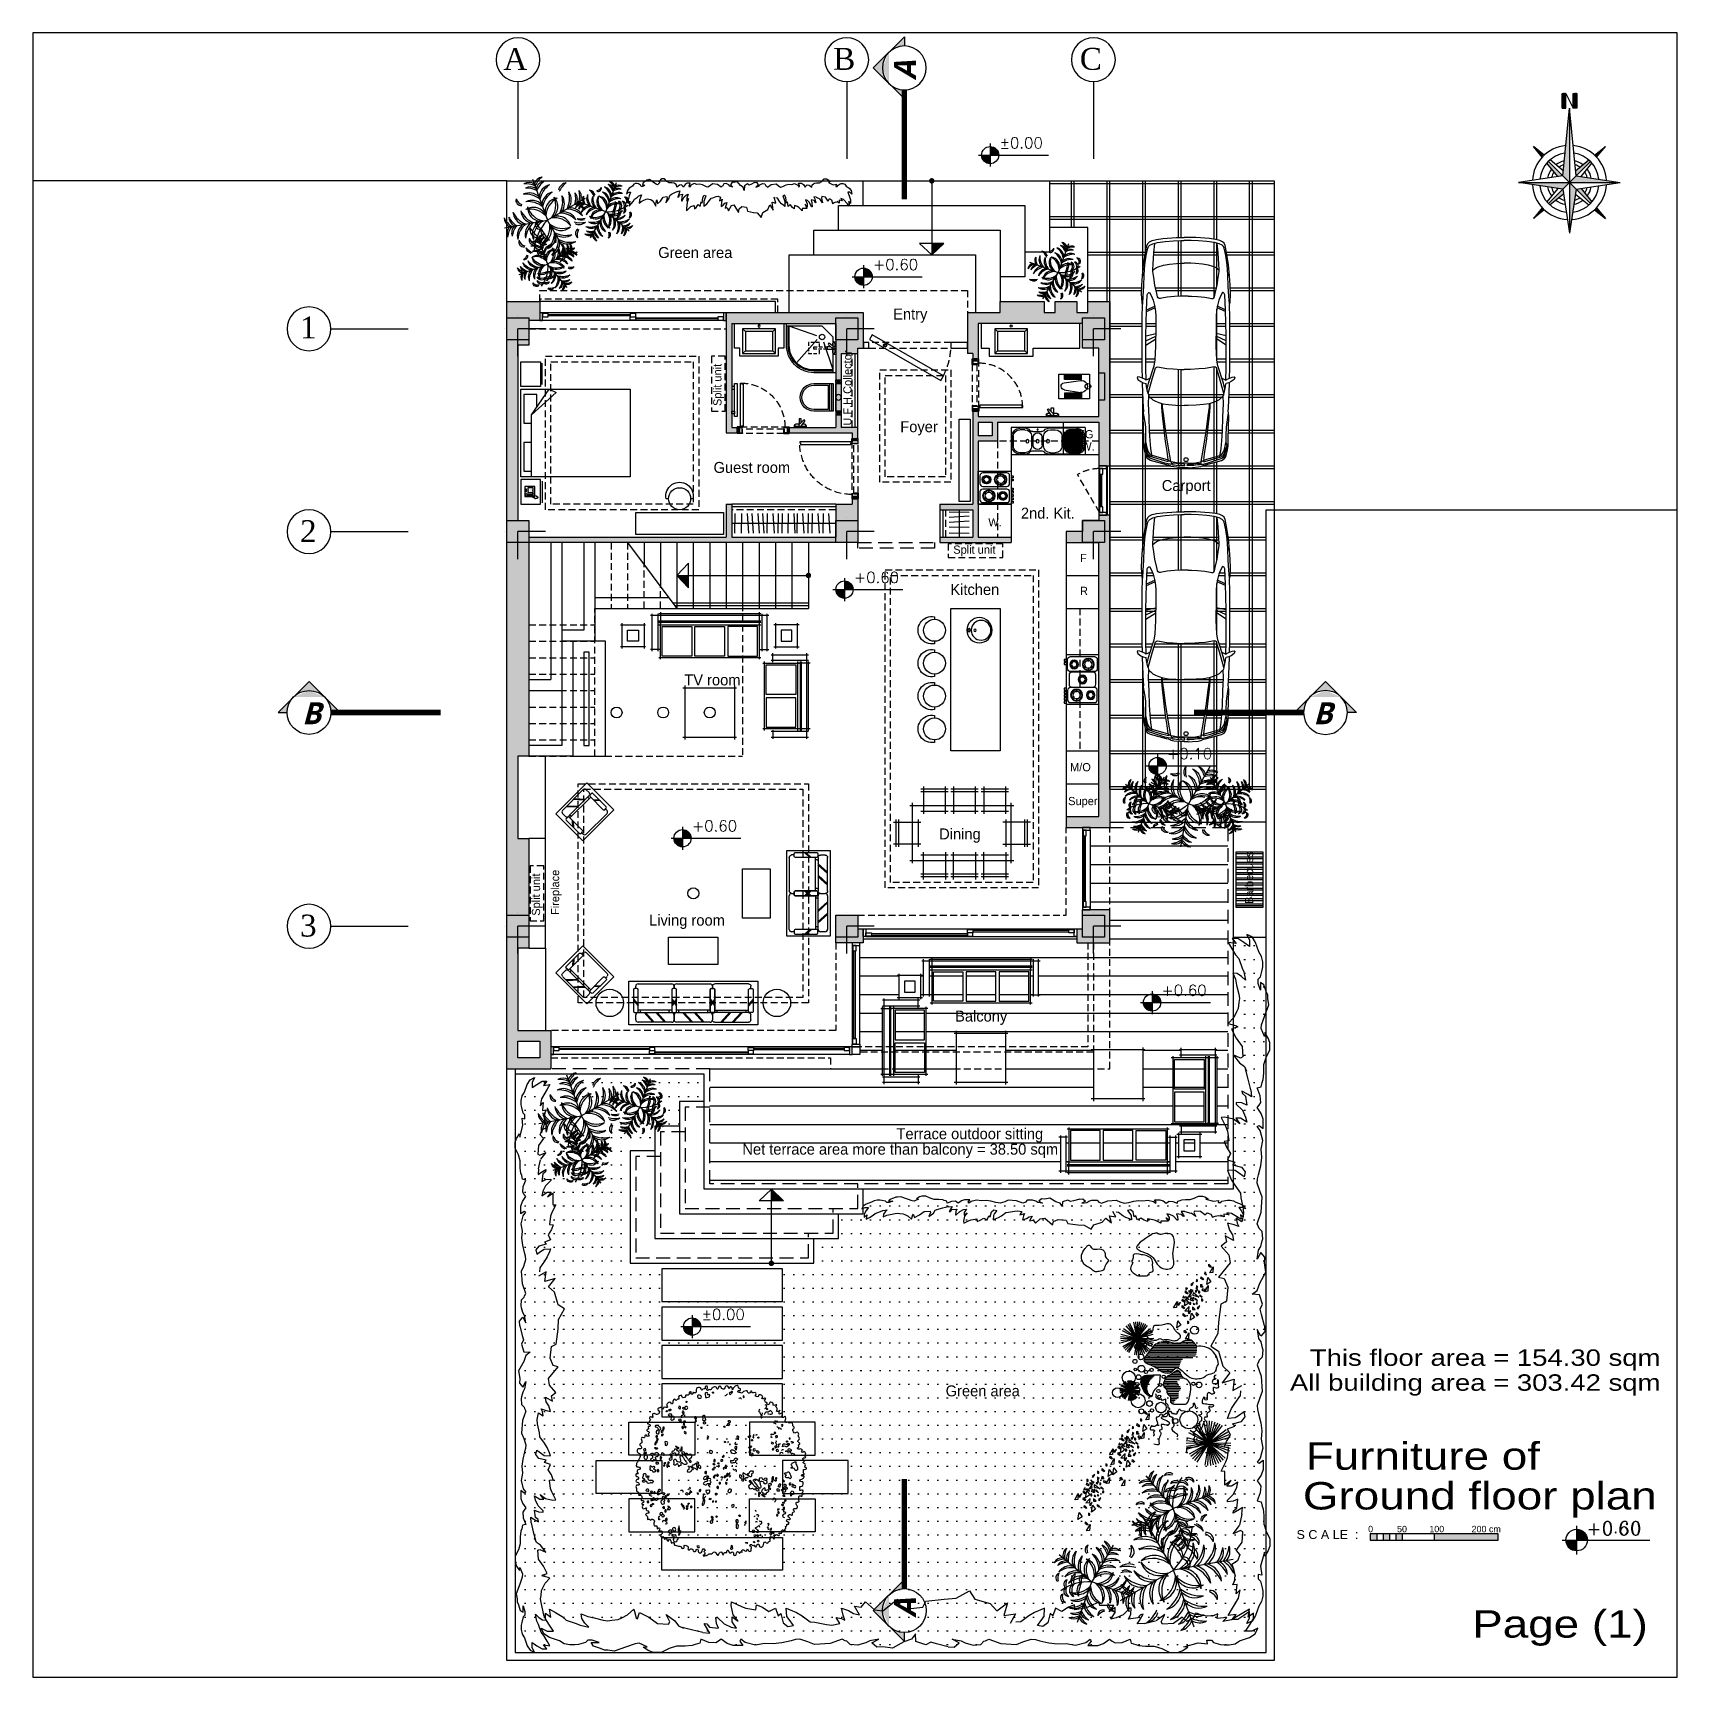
# Model space of a CAD drawing. Header units: millimetres. Extents: x 118878 to 201916, y 10986 to 20993.
# Drawn here: x 178916 to 181916, y 15463 to 18463 of the extents above; entities that cross this region are included whole.
import ezdxf
from ezdxf.enums import TextEntityAlignment as Align

# ---------------------------------------------------------------- set-up
doc = ezdxf.new("R2010")
doc.units = ezdxf.units.MM
doc.header["$LTSCALE"] = 100
for name, pattern in [('DASHDOT', [1, 0.5, -0.25, 0, -0.25]), ('DASHED2', [0.375, 0.25, -0.125]), ('HIDDEN2', [0.1875, 0.125, -0.0625])]:
    doc.linetypes.add(name, pattern=pattern)
for name, color, linetype in [('0-ceiling opening', 240, 'HIDDEN2'), ('0-grass', 94, 'Continuous'), ('0-KAFSAZI', 40, 'Continuous'), ('0-NIVO', 51, 'Continuous'), ('0-WIN', 187, 'Continuous'), ('1', 1, 'Continuous'), ('2', 2, 'Continuous'), ('3', 3, 'Continuous'), ('4', 4, 'Continuous'), ('7', 7, 'Continuous'), ('8', 8, 'HIDDEN2'), ('9', 11, 'Continuous'), ('AX', 1, 'Continuous'), ('bou', 4, 'Continuous'), ('DOOR', 2, 'Continuous'), ('furniture faz2', 181, 'Continuous'), ('K', 9, 'HIDDEN2'), ('SH', 1, 'Continuous'), ('text', 201, 'Continuous'), ('TOOLS', 1, 'Continuous'), ('TREE', 83, 'Continuous')]:
    doc.layers.add(name, color=color, linetype=linetype)
doc.styles.add('textstyle10', font='')
doc.styles.add('textstyle13', font='', dxfattribs={"width": 1.25})
doc.styles.add('textstyle14', font='Arial.ttf')
doc.styles.add('textstyle3', font='')
doc.styles.add('textstyle4', font='')
doc.styles.add('textstyle5', font='ROMANC')
doc.styles.get('textstyle10').set_extended_font_data('Segoe UI Black', italic=True, bold=True)
doc.styles.get('textstyle13').set_extended_font_data('Andalus')
doc.styles.get('textstyle3').set_extended_font_data('Andalus')
doc.styles.get('textstyle4').set_extended_font_data('Romantic')

msp = doc.modelspace()

# ---------------------------------------------------------------- texts
at = {"layer": '0-NIVO', "style": 'textstyle5'}
for s, p in [('%%P0.00', (180679.9, 18252.3)), ('+0.60', (180448.9, 18030.3)), ('+0.60', (180414.1, 17459.5)), ('+0.10', (180985.4, 17137.8)), ('+0.60', (180118.6, 17006)), ('+0.60', (180975.3, 16706.1)), ('%%P0.00', (180136.2, 16114.8))]:
    msp.add_text(s, height=20, dxfattribs=at).set_placement(p)
at = {"layer": '2', "style": 'textstyle5'}
msp.add_text('+0.60', height=25, dxfattribs=at).set_placement((181750.4, 15721.8))
at = {"layer": 'furniture faz2', "style": 'textstyle3'}
for s, p in [('U.F.H.Collector', (180409.6, 17746.3)), ('Split unit', (180172.4, 17782.2)), ('Barbecues', (181142.5, 16873.5)), ('Split unit', (179841.4, 16852.2)), ('Fireplace', (179876.2, 16853.6))]:
    msp.add_text(s, height=15, rotation=90, dxfattribs=at).set_placement(p)
for s, p in [('PKG', (180808.7, 17723.2)), ('D.W.', (180808.7, 17700.8)), ('W.', (180659.2, 17562.5)), ('Split unit', (180595.3, 17512.6)), ('F', (180826.5, 17497.4)), ('R', (180826.5, 17437.4)), ('M/O', (180808.4, 17115.7)), ('Super', (180804.9, 17053.9))]:
    msp.add_text(s, height=15, dxfattribs=at).set_placement(p)
at = {"layer": 'SH', "color": 1, "style": 'textstyle14'}
msp.add_text('S C A LE  : ', height=16.345, dxfattribs=at).set_placement((181221.6, 15714.9))
at = {"layer": 'SH', "style": 'textstyle14'}
for s, height, p in [('0', 11.7, (181352.2, 15727.3)), ('50', 11.65, (181405, 15727.3)), ('100', 11.65, (181463.9, 15727.3)), ('200 cm', 11.65, (181541, 15727.3))]:
    msp.add_text(s, height=height, dxfattribs=at).set_placement(p)
at = {"layer": 'text', "style": 'textstyle3'}
for s, p in [('Green area', (180056.9, 18052.2)), ('Entry', (180485.6, 17940)), ('Foyer', (180498.6, 17734.4)), ('Guest room', (180157.9, 17660.1)), ('Carport', (180975.7, 17627.1)), ('2nd. Kit.', (180718.7, 17576.7)), ('Kitchen', (180590, 17437.4)), ('TV room', (180104.5, 17272.4)), ('Dining', (180569.5, 16991.4)), ('Living room', (180040.3, 16834)), ('Balcony', (180598.6, 16659)), ('Terrace outdoor sitting', (180491.7, 16444.4)), ('Net terrace area more than balcony = 38.50 sqm', (180210.5, 16416.2)), ('Green area', (180581.4, 15975.2))]:
    msp.add_text(s, height=20, dxfattribs=at).set_placement(p)
at = {"layer": 'text', "style": 'textstyle13', "width": 1.25}
for s, height, p in [('This floor area = 154.30 sqm', 30, (181885.6, 16030.9)), ('All building area = 303.42 sqm', 30, (181885.6, 15985.4)), ('Furniture of', 50, (181665.8, 15841.4)), ('Ground floor plan', 50, (181878.9, 15768.8)), ('Page (1)', 50, (181862.6, 15535))]:
    msp.add_text(s, height=height, dxfattribs=at).set_placement(p, align=Align.RIGHT)

# ---------------------------------------------------------------- blocks, each defined once
blk = doc.blocks.new('A$C376C611C')
for p, q in [((0, 0.081), (0.002, 0.641)), ((0.042, 0.681), (0.082, 0.681)), ((0.082, 0.701), (0.082, 0.661)), ((0.461, 0.72), (0.102, 0.721)), ((0.102, 0.641), (0.46, 0.64)), ((0.258, 0.721), (0.345, 0.64)), ((0.282, 0.721), (0.369, 0.64)), ((0.442, 0.64), (0.44, 0.08)), ((0.448, 0.6), (0.442, 0.6)), ((0.468, 0.6), (0.448, 0.6)), ((0.468, 0.6), (0.483, 0.6)), ((0.48, 0.66), (0.48, 0.7)), ((0.48, 0.08), (0.482, 0.6)), ((0.482, 0.6), (0.482, 0.64)), ((0.522, 0.68), (0.602, 0.68)), ((0.562, 0.68), (0.562, 0.68)), ((0.642, 0.639), (0.64, 0.079)), ((0.48, 0.204), (0.641, 0.349)), ((0.48, 0.182), (0.641, 0.327)), ((0.481, 0.396), (0.641, 0.541)), ((0.481, 0.375), (0.641, 0.52)), ((0.08, 0.041), (0.04, 0.041)), ((0.08, 0.061), (0.08, 0.021)), ((0.458, 0.08), (0.1, 0.081)), ((0.1, 0.001), (0.458, 0)), ((0.255, 0.001), (0.344, 0.08)), ((0.279, 0.001), (0.367, 0.08)), ((0.447, 0.12), (0.441, 0.12)), ((0.467, 0.12), (0.447, 0.12)), ((0.467, 0.12), (0.481, 0.12)), ((0.478, 0.02), (0.478, 0.06)), ((0.6, 0.04), (0.52, 0.04))]:
    blk.add_line(p, q)
for centre, radius, start, end in [((0.042, 0.641), 0.04, 89.8159, 179.8159), ((0.102, 0.701), 0.02, 89.8159, 179.8159), ((0.102, 0.661), 0.02, 179.8159, 269.8159), ((0.46, 0.66), 0.02, 269.8159, 359.8159), ((0.46, 0.7), 0.02, 359.8159, 89.8159), ((0.522, 0.64), 0.04, 89.8159, 179.8159), ((0.602, 0.64), 0.04, 359.8159, 89.8159), ((0.04, 0.081), 0.04, 179.8159, 269.8159), ((0.1, 0.061), 0.02, 89.8159, 179.8159), ((0.1, 0.021), 0.02, 179.8159, 269.8159), ((0.458, 0.06), 0.02, 359.8159, 89.8159), ((0.458, 0.02), 0.02, 269.8159, 359.8159), ((0.52, 0.08), 0.04, 179.8159, 269.8159), ((0.6, 0.08), 0.04, 269.8159, 359.8159)]:
    blk.add_arc(centre, radius, start, end)
blk = doc.blocks.new('Dining 8')
for p, q in [((-115, 80), (-165, 80)), ((-115, 75), (-165, 75)), ((-160, 85), (-160, 35)), ((-120, 35), (-120, 85)), ((-60, 80), (-110, 80)), ((-60, 75), (-110, 75)), ((-105, 85), (-105, 35)), ((-65, 35), (-65, 85)), ((-5, 80), (-55, 80)), ((-5, 75), (-55, 75)), ((-50, 85), (-50, 35)), ((-10, 35), (-10, 85)), ((-185, 50), (5, 50)), ((-180, -55), (-180, 55)), ((-165, 40), (-115, 40)), ((-110, 40), (-60, 40)), ((-55, 40), (-5, 40)), ((0, -55), (0, 55)), ((-215, 20), (-165, 20)), ((-210, -25), (-210, 25)), ((-205, -25), (-205, 25)), ((-170, 25), (-170, -25)), ((35, 20), (-15, 20)), ((-10, 25), (-10, -25)), ((25, -25), (25, 25)), ((30, -25), (30, 25)), ((-165, -20), (-215, -20)), ((-15, -20), (35, -20)), ((-185, -50), (5, -50)), ((-165, -40), (-115, -40)), ((-160, -85), (-160, -35)), ((-120, -35), (-120, -85)), ((-110, -40), (-60, -40)), ((-105, -85), (-105, -35)), ((-65, -35), (-65, -85)), ((-55, -40), (-5, -40)), ((-50, -85), (-50, -35)), ((-10, -35), (-10, -85)), ((-115, -75), (-165, -75)), ((-115, -80), (-165, -80)), ((-60, -75), (-110, -75)), ((-60, -80), (-110, -80)), ((-5, -75), (-55, -75)), ((-5, -80), (-55, -80))]:
    blk.add_line(p, q)
blk = doc.blocks.new('MZ-01')
for p, q in [((3, 20), (-43, 20)), ((-40, 23), (-40, -23)), ((0, -23), (0, 23)), ((-43, -20), (3, -20))]:
    blk.add_line(p, q)
blk.add_lwpolyline([(-30, -10), (-10, -10), (-10, 10), (-30, 10)], close=True)
blk = doc.blocks.new('MIZ-90X90')
for p, q in [((-45, -4), (-45, 94)), ((45, -4), (45, 94)), ((49, 90), (-49, 90)), ((-49, 0), (49, 0))]:
    blk.add_line(p, q)
blk = doc.blocks.new('new-mobl-3')
for p, q in [((-183, 0), (3, 0)), ((-180, -63), (-180, 3)), ((0, 3), (0, -63)), ((-182, -15), (-198, -15)), ((-195, -12), (-195, -80)), ((-185, -80), (-185, -12)), ((2, -15), (18, -15)), ((5, -80), (5, -12)), ((15, -12), (15, -80)), ((3, -60), (-183, -60)), ((-198, -77), (18, -77)), ((3, -65), (-183, -65)), ((3, -67), (-183, -67)), ((-183, -80), (3, -80)), ((-180, -83), (-180, -62)), ((0, -83), (0, -62))]:
    blk.add_line(p, q)
for points in [[(-123, -57), (-123, -3), (-177, -3), (-177, -57)], [(-117, -57), (-117, -3), (-63, -3), (-63, -57)], [(-57, -57), (-57, -3), (-3, -3), (-3, -57)]]:
    blk.add_lwpolyline(points, close=True)
blk = doc.blocks.new('new-mobl-02')
for p, q in [((-123, 0), (3, 0)), ((-120, -63), (-120, 3)), ((0, 3), (0, -63)), ((-122, -15), (-138, -15)), ((-135, -12), (-135, -80)), ((-125, -80), (-125, -12)), ((2, -15), (18, -15)), ((5, -80), (5, -12)), ((15, -12), (15, -80)), ((3, -60), (-123, -60)), ((-138, -77), (18, -77)), ((3, -65), (-123, -65)), ((3, -67), (-123, -67)), ((-123, -80), (3, -80)), ((-120, -83), (-120, -62)), ((0, -83), (0, -62))]:
    blk.add_line(p, q)
for points in [[(-63, -57), (-63, -3), (-117, -3), (-117, -57)], [(-57, -57), (-57, -3), (-3, -3), (-3, -57)]]:
    blk.add_lwpolyline(points, close=True)
blk = doc.blocks.new('d-entry')
at = {"layer": '1', "linetype": 'HIDDEN2'}
blk.add_arc((-40, 5), 120, 152.0467, 177.9533, dxfattribs=at)
at = {"layer": '2'}
for points in [[(-146.4, 60.7), (-16.5, -14.3), (-11.5, -5.7), (-141.4, 69.3)], [(-190, 0), (-160, 0), (-160, 10), (-190, 10)], [(-10.2, 0), (-0.2, 0), (-0.2, 10), (-10.2, 10)]]:
    blk.add_lwpolyline(points, close=True, dxfattribs=at)
for radius in [3, 2]:
    blk.add_circle((-40, 5), radius, dxfattribs=at)
at = {"layer": '8'}
for p, q in [((-10.2, 10), (-160, 10)), ((-160, 0), (-10.2, 0))]:
    blk.add_line(p, q, dxfattribs=at)
blk = doc.blocks.new('SSS-12')
for p, q in [((-80, 50), (-85, 55)), ((-30, 50), (-25, 55)), ((-85, 10), (-80, 15)), ((-30, 15), (-25, 10))]:
    blk.add_line(p, q)
blk.add_lwpolyline([(0, 0), (0, 45), (-15, 45), (-15, 60), (-95, 60), (-95, 45), (-180, 45), (-180, 0), (0, 0)])
for points in [[(-85, 55), (-85, 10), (-25, 10), (-25, 55)], [(-80, 50), (-80, 15), (-30, 15), (-30, 50)]]:
    blk.add_lwpolyline(points, close=True)
at = {"ltscale": 0.4}
blk.add_circle((-55, 5), 2, dxfattribs=at)
blk = doc.blocks.new('A$C198A3E58')
at = {"linetype": 'Continuous'}
for p, q in [((45, 56), (0, 56)), ((0, 56), (0, 0)), ((10, 41), (0, 41)), ((1, 39.2), (1, 38.2)), ((10, 39.2), (1, 39.2)), ((10, 38.2), (1, 38.2)), ((1, 37.2), (1, 36.2)), ((10, 37.2), (1, 37.2)), ((10, 36.2), (1, 36.2)), ((1, 35.2), (1, 34.2)), ((10, 35.2), (1, 35.2)), ((10, 34.2), (1, 34.2)), ((1, 33.2), (1, 32.2)), ((10, 33.2), (1, 33.2)), ((10, 32.2), (1, 32.2)), ((1, 31.2), (1, 30.2)), ((10, 31.2), (1, 31.2)), ((10, 30.2), (1, 30.2)), ((10, 41), (10, 10.5)), ((16.1, 9.5), (11.6, 39.4)), ((28.9, 9.5), (33.4, 39.4)), ((35, 41), (45, 41)), ((35, 41), (35, 10.5)), ((35, 39.2), (44, 39.2)), ((35, 38.2), (44, 38.2)), ((35, 37.2), (44, 37.2)), ((35, 36.2), (44, 36.2)), ((35, 35.2), (44, 35.2)), ((35, 34.2), (44, 34.2)), ((35, 33.2), (44, 33.2)), ((35, 32.2), (44, 32.2)), ((35, 31.2), (44, 31.2)), ((35, 30.2), (44, 30.2)), ((44, 39.2), (44, 38.2)), ((44, 37.2), (44, 36.2)), ((44, 35.2), (44, 34.2)), ((44, 33.2), (44, 32.2)), ((44, 31.2), (44, 30.2)), ((45, 0), (45, 56)), ((10, 10.5), (0, 10.5)), ((1, 29.2), (1, 28.2)), ((10, 29.2), (1, 29.2)), ((10, 28.2), (1, 28.2)), ((1, 27.2), (1, 26.2)), ((10, 27.2), (1, 27.2)), ((10, 26.2), (1, 26.2)), ((1, 25.2), (1, 24.2)), ((10, 25.2), (1, 25.2)), ((10, 24.2), (1, 24.2)), ((1, 23.2), (1, 22.2)), ((10, 23.2), (1, 23.2)), ((10, 22.2), (1, 22.2)), ((1, 21.2), (1, 20.2)), ((10, 21.2), (1, 21.2)), ((10, 20.2), (1, 20.2)), ((1, 19.2), (1, 18.2)), ((10, 19.2), (1, 19.2)), ((10, 18.2), (1, 18.2)), ((1, 17.2), (1, 16.2)), ((10, 17.2), (1, 17.2)), ((10, 16.2), (1, 16.2)), ((1, 15.2), (1, 14.2)), ((10, 15.2), (1, 15.2)), ((10, 14.2), (1, 14.2)), ((1, 13.2), (1, 12.2)), ((10, 13.2), (1, 13.2)), ((10, 12.2), (1, 12.2)), ((35, 29.2), (44, 29.2)), ((35, 28.2), (44, 28.2)), ((35, 27.2), (44, 27.2)), ((35, 26.2), (44, 26.2)), ((35, 25.2), (44, 25.2)), ((35, 24.2), (44, 24.2)), ((35, 23.2), (44, 23.2)), ((35, 22.2), (44, 22.2)), ((35, 21.2), (44, 21.2)), ((35, 20.2), (44, 20.2)), ((35, 19.2), (44, 19.2)), ((35, 18.2), (44, 18.2)), ((35, 17.2), (44, 17.2)), ((35, 16.2), (44, 16.2)), ((35, 15.2), (44, 15.2)), ((35, 14.2), (44, 14.2)), ((35, 13.2), (44, 13.2)), ((35, 12.2), (44, 12.2)), ((35, 10.5), (45, 10.5)), ((44, 29.2), (44, 28.2)), ((44, 27.2), (44, 26.2)), ((44, 25.2), (44, 24.2)), ((44, 23.2), (44, 22.2)), ((44, 21.2), (44, 20.2)), ((44, 19.2), (44, 18.2)), ((44, 17.2), (44, 16.2)), ((44, 15.2), (44, 14.2)), ((44, 13.2), (44, 12.2)), ((0, 0), (45, 0))]:
    blk.add_line(p, q, dxfattribs=at)
for centre, radius, start, end in [((22.5, 41), 11, 351.5156, 188.4849), ((22.5, 53), 5, 203.5782, 336.4218), ((22.5, 10.5), 6.5, 184.7017, 351.5156)]:
    blk.add_arc(centre, radius, start, end, dxfattribs=at)
blk = doc.blocks.new('toilet-irani')
blk.add_lwpolyline([(25, -10), (-25, -10), (-25, 0), (25, 0)], close=True)
blk.add_circle((0, 20), 5)
at = {"xscale": -1, "rotation": 180}
blk.add_blockref('A$C198A3E58', (-22.5, 73), dxfattribs=at)
blk = doc.blocks.new('shir-1')
for p, q in [((-19, 3), (-19, 0)), ((-13, 0), (-19, 0)), ((-9.3, 6), (-16, 6)), ((-9.2, 2), (-16, 2)), ((-13, 2), (-13, 0)), ((0, 2), (-6.8, 2)), ((0, 6), (-3.7, 6)), ((-3, 2), (-3, 0)), ((3, 0), (-3, 0)), ((3, 3), (3, 0))]:
    blk.add_line(p, q)
blk.add_lwpolyline([(-6.2, 2.5), (0.4, 11.6, 0.927043), (-1.9, 13.5), (-9.8, 5.5, 1)], format="xyb", close=True)
blk.add_lwpolyline([(-6, 9.4), (-6, 16), (-10, 16), (-10, 6)])
for centre, radius, start, end in [((-16, 3), 3, 90, 180), ((-16, 4), 2, 90, 270), ((0, 4), 2, 270, 90), ((0, 3), 3, 0, 90)]:
    blk.add_arc(centre, radius, start, end)
blk = doc.blocks.new('2vcps020')
at = {"linetype": 'ByBlock'}
for p, q in [((-4.117, 0.613), (-4.134, 0.533)), ((-4.09, 0.662), (-4.117, 0.613)), ((-4.066, 0.688), (-4.09, 0.662)), ((-4.052, 0.603), (-4.076, 0.515)), ((-4.022, 0.708), (-4.066, 0.688)), ((-4.027, 0.655), (-4.052, 0.603)), ((-4.003, 0.68), (-4.027, 0.655)), ((-3.896, 0.733), (-4.022, 0.708)), ((-3.977, 0.69), (-4.003, 0.68)), ((-3.84, 0.719), (-3.977, 0.69)), ((-3.673, 0.767), (-3.896, 0.733)), ((-3.684, 0.596), (-3.889, 0.581)), ((-3.672, 0.743), (-3.84, 0.719)), ((-3.589, 0.599), (-3.684, 0.596)), ((-3.472, 0.788), (-3.673, 0.767)), ((-3.495, 0.76), (-3.672, 0.743)), ((-3.579, 0.596), (-3.599, 0.573)), ((-3.554, 0.599), (-3.589, 0.599)), ((-3.442, 0.585), (-3.554, 0.599)), ((-3.472, 0.786), (-3.504, 0.762)), ((-3.288, 0.765), (-3.495, 0.76)), ((-3.309, 0.799), (-3.472, 0.788)), ((-3.148, 0.806), (-3.309, 0.799)), ((-3.105, 0.778), (-3.288, 0.765)), ((-3.171, 0.673), (-3.172, 0.659)), ((-3.172, 0.659), (-3.118, 0.629)), ((-3.155, 0.69), (-3.171, 0.673)), ((-3.131, 0.702), (-3.155, 0.69)), ((-2.991, 0.797), (-3.148, 0.806)), ((-2.854, 0.713), (-3.131, 0.702)), ((-3.118, 0.629), (-3.034, 0.597)), ((-2.965, 0.785), (-3.105, 0.778)), ((-3.034, 0.597), (-2.937, 0.568)), ((-2.947, 0.788), (-2.991, 0.797)), ((-2.727, 0.792), (-2.947, 0.788)), ((-2.858, 0.714), (-2.925, 0.565)), ((-2.83, 0.714), (-2.898, 0.565)), ((-2.394, 0.727), (-2.854, 0.713)), ((-2.394, 0.793), (-2.727, 0.792)), ((-2.39, 0.725), (-2.429, 0.547)), ((-2.075, 0.793), (-2.394, 0.793)), ((-2.164, 0.727), (-2.394, 0.727)), ((-2.299, 0.728), (-2.381, 0.547)), ((-2.221, 0.728), (-2.336, 0.549)), ((-1.797, 0.725), (-2.164, 0.727)), ((-1.799, 0.793), (-2.075, 0.793)), ((-1.756, 0.607), (-1.849, 0.579)), ((-1.627, 0.789), (-1.799, 0.793)), ((-1.595, 0.722), (-1.797, 0.725)), ((-1.625, 0.65), (-1.756, 0.607)), ((-1.632, 0.607), (-1.746, 0.573)), ((-1.65, 0.874), (-1.634, 0.886)), ((-1.641, 0.837), (-1.65, 0.874)), ((-1.604, 0.747), (-1.641, 0.837)), ((-1.634, 0.886), (-1.598, 0.872)), ((-1.345, 0.683), (-1.632, 0.607)), ((-1.625, 0.65), (-1.589, 0.72)), ((-1.53, 0.678), (-1.625, 0.65)), ((-1.591, 0.732), (-1.604, 0.747)), ((-1.598, 0.872), (-1.56, 0.819)), ((-1.589, 0.72), (-1.591, 0.732)), ((-1.56, 0.819), (-1.538, 0.775)), ((-1.358, 0.784), (-1.543, 0.789)), ((-1.538, 0.775), (-1.526, 0.724)), ((-1.423, 0.704), (-1.53, 0.678)), ((-1.475, 0.713), (-1.527, 0.721)), ((-1.414, 0.705), (-1.475, 0.713)), ((-1.38, 0.698), (-1.414, 0.705)), ((-1.349, 0.687), (-1.38, 0.698)), ((-1.231, 0.778), (-1.358, 0.784)), ((-1.338, 0.683), (-1.349, 0.687)), ((-1.338, 0.683), (-1.316, 0.677)), ((-1.316, 0.677), (-1.294, 0.665)), ((-1.163, 0.677), (-1.3, 0.675)), ((-1.294, 0.665), (-1.266, 0.639)), ((-1.266, 0.639), (-1.233, 0.601)), ((-1.233, 0.601), (-1.207, 0.554)), ((-1.082, 0.772), (-1.231, 0.778)), ((-0.916, 0.669), (-1.163, 0.677)), ((-1.041, 0.766), (-1.082, 0.772)), ((-0.934, 0.776), (-1.041, 0.766)), ((-0.953, 0.762), (-1.003, 0.768)), ((-0.826, 0.742), (-0.953, 0.762)), ((-0.731, 0.772), (-0.934, 0.776)), ((-0.662, 0.659), (-0.916, 0.669)), ((-0.739, 0.73), (-0.826, 0.742)), ((-0.583, 0.728), (-0.739, 0.73)), ((-0.53, 0.762), (-0.731, 0.772)), ((-0.494, 0.649), (-0.662, 0.659)), ((-0.479, 0.726), (-0.583, 0.728)), ((-0.401, 0.761), (-0.53, 0.762)), ((-0.353, 0.635), (-0.494, 0.649)), ((-0.422, 0.717), (-0.479, 0.726)), ((-0.446, 0.731), (-0.474, 0.727)), ((-0.417, 0.738), (-0.446, 0.731)), ((-0.336, 0.699), (-0.422, 0.717)), ((-0.421, 0.761), (-0.416, 0.746)), ((-0.416, 0.746), (-0.417, 0.738)), ((-0.416, 0.749), (-0.326, 0.729)), ((-0.416, 0.739), (-0.362, 0.727)), ((-0.294, 0.747), (-0.401, 0.761)), ((-0.391, 0.734), (-0.388, 0.742)), ((-0.261, 0.696), (-0.362, 0.727)), ((-0.36, 0.728), (-0.357, 0.736)), ((-0.233, 0.618), (-0.353, 0.635)), ((-0.293, 0.679), (-0.336, 0.699)), ((-0.335, 0.72), (-0.333, 0.727)), ((-0.271, 0.716), (-0.326, 0.729)), ((-0.321, 0.693), (-0.318, 0.712)), ((-0.223, 0.729), (-0.294, 0.747)), ((-0.254, 0.657), (-0.293, 0.679)), ((-0.223, 0.701), (-0.271, 0.716)), ((-0.226, 0.675), (-0.261, 0.696)), ((-0.232, 0.635), (-0.254, 0.657)), ((-0.193, 0.615), (-0.233, 0.618)), ((-0.224, 0.616), (-0.232, 0.635)), ((-0.206, 0.647), (-0.226, 0.675)), ((-0.147, 0.336), (-0.224, 0.616)), ((-0.195, 0.716), (-0.223, 0.729)), ((-0.2, 0.683), (-0.223, 0.701)), ((-0.193, 0.616), (-0.206, 0.647)), ((-0.179, 0.66), (-0.2, 0.683)), ((-0.161, 0.69), (-0.195, 0.716)), ((-0.143, 0.446), (-0.193, 0.615)), ((-0.168, 0.636), (-0.179, 0.66)), ((-0.087, 0.383), (-0.168, 0.636)), ((-0.136, 0.644), (-0.161, 0.69)), ((-0.053, 0.353), (-0.136, 0.644)), ((-4.148, 0.423), (-4.166, 0.176)), ((-4.134, 0.533), (-4.148, 0.423)), ((-4.099, 0.377), (-4.111, 0.225)), ((-4.076, 0.515), (-4.099, 0.377)), ((-3.889, 0.581), (-4.059, 0.564)), ((-3.684, 0.298), (-3.696, 0.174)), ((-3.666, 0.41), (-3.684, 0.298)), ((-3.644, 0.486), (-3.666, 0.41)), ((-3.625, 0.535), (-3.644, 0.486)), ((-3.599, 0.573), (-3.625, 0.535)), ((-3.306, 0.563), (-3.442, 0.585)), ((-3.155, 0.529), (-3.306, 0.563)), ((-3.094, 0.515), (-3.155, 0.529)), ((-3.103, 0.206), (-3.091, 0.34)), ((-3.075, 0.503), (-3.094, 0.515)), ((-3.091, 0.34), (-3.071, 0.438)), ((-3.064, 0.484), (-3.075, 0.503)), ((-3.071, 0.438), (-3.064, 0.463)), ((-3.064, 0.463), (-3.064, 0.484)), ((-2.937, 0.568), (-2.834, 0.55)), ((-2.834, 0.55), (-2.748, 0.545)), ((-2.748, 0.545), (-2.383, 0.545)), ((-2.194, 0.547), (-2.383, 0.545)), ((-1.953, 0.556), (-2.194, 0.547)), ((-1.912, 0.562), (-1.953, 0.556)), ((-1.849, 0.579), (-1.912, 0.562)), ((-1.825, 0.533), (-1.829, 0.51)), ((-1.829, 0.51), (-1.815, 0.451)), ((-1.808, 0.55), (-1.825, 0.533)), ((-1.815, 0.451), (-1.801, 0.349)), ((-1.746, 0.573), (-1.808, 0.55)), ((-1.801, 0.349), (-1.79, 0.235)), ((-1.207, 0.554), (-1.183, 0.494)), ((-1.183, 0.494), (-1.161, 0.422)), ((-1.09, 0.436), (-1.161, 0.44)), ((-1.098, 0.424), (-1.161, 0.426)), ((-1.161, 0.422), (-1.144, 0.317)), ((-1.144, 0.317), (-1.134, 0.182)), ((-0.942, 0.401), (-1.098, 0.424)), ((-0.953, 0.426), (-1.09, 0.436)), ((-0.687, 0.397), (-0.953, 0.426)), ((-0.695, 0.369), (-0.942, 0.401)), ((-0.358, 0.315), (-0.695, 0.369)), ((-0.477, 0.369), (-0.687, 0.397)), ((-0.294, 0.343), (-0.477, 0.369)), ((-0.114, 0.273), (-0.358, 0.315)), ((-0.149, 0.321), (-0.294, 0.343)), ((-0.136, 0.315), (-0.147, 0.336)), ((-0.114, 0.341), (-0.143, 0.446)), ((-0.114, 0.281), (-0.136, 0.315)), ((-0.135, 0.314), (-0.113, 0.315)), ((-0.113, 0.315), (-0.114, 0.341)), ((-0.067, 0.296), (-0.087, 0.383)), ((-0.047, 0.318), (-0.053, 0.353)), ((-0.038, 0.29), (-0.047, 0.318)), ((-4.166, 0.176), (-4.166, 0.037)), ((-4.166, 0.037), (-4.166, -0.035)), ((-4.111, 0.225), (-4.113, 0.094)), ((-4.113, 0.094), (-4.113, 0.037)), ((-4.113, 0.037), (-4.113, -0.035)), ((-3.702, 0.089), (-3.705, 0.037)), ((-3.705, 0.037), (-3.705, -0.035)), ((-3.696, 0.174), (-3.702, 0.089)), ((-3.106, 0.101), (-3.103, 0.206)), ((-3.106, 0.037), (-3.106, 0.101)), ((-3.106, 0.037), (-3.106, -0.035)), ((-1.79, 0.235), (-1.783, 0.08)), ((-1.783, 0.08), (-1.783, 0.037)), ((-1.783, 0.037), (-1.783, -0.035)), ((-1.134, 0.182), (-1.13, 0.037)), ((-1.13, 0.037), (-1.13, -0.035)), ((-0.107, 0.272), (-0.114, 0.281)), ((-0.101, 0.232), (-0.107, 0.272)), ((-0.103, 0.268), (-0.066, 0.268)), ((-0.088, 0.14), (-0.101, 0.232)), ((-0.083, 0.037), (-0.088, 0.14)), ((-0.085, 0.22), (-0.082, 0.246)), ((-0.073, 0.133), (-0.085, 0.22)), ((-0.083, 0.037), (-0.083, -0.036)), ((-0.082, 0.246), (-0.074, 0.255)), ((-0.074, 0.255), (-0.063, 0.254)), ((-0.068, 0.042), (-0.073, 0.133)), ((-0.063, 0.028), (-0.068, 0.042)), ((-0.064, 0.256), (-0.067, 0.296)), ((-0.063, 0.254), (-0.058, 0.247)), ((-0.058, 0.023), (-0.063, 0.028)), ((-0.058, 0.247), (-0.053, 0.206)), ((-0.044, 0.023), (-0.058, 0.023)), ((-0.053, 0.206), (-0.044, 0.143)), ((-0.044, 0.143), (-0.04, 0.066)), ((-0.04, 0.028), (-0.044, 0.023)), ((-0.04, 0.066), (-0.04, 0.028)), ((-0.025, 0.268), (-0.038, 0.29)), ((-0.016, 0.221), (-0.025, 0.268)), ((-0.005, 0.115), (-0.016, 0.221)), ((0, 0.037), (-0.005, 0.115)), ((0, 0.037), (0, -0.036)), ((-4.166, -0.175), (-4.166, -0.035)), ((-4.148, -0.422), (-4.166, -0.175)), ((-4.113, -0.093), (-4.113, -0.035)), ((-4.111, -0.224), (-4.113, -0.093)), ((-4.099, -0.376), (-4.111, -0.224)), ((-3.702, -0.088), (-3.705, -0.035)), ((-3.696, -0.173), (-3.702, -0.088)), ((-3.684, -0.297), (-3.696, -0.173)), ((-3.666, -0.409), (-3.684, -0.297)), ((-3.106, -0.035), (-3.106, -0.1)), ((-3.106, -0.1), (-3.103, -0.205)), ((-3.103, -0.205), (-3.091, -0.339)), ((-1.801, -0.347), (-1.79, -0.234)), ((-1.79, -0.234), (-1.783, -0.079)), ((-1.783, -0.079), (-1.783, -0.035)), ((-1.144, -0.316), (-1.134, -0.181)), ((-1.134, -0.181), (-1.13, -0.035)), ((-0.114, -0.272), (-0.358, -0.314)), ((-0.114, -0.28), (-0.136, -0.314)), ((-0.107, -0.271), (-0.114, -0.28)), ((-0.101, -0.231), (-0.107, -0.271)), ((-0.103, -0.267), (-0.066, -0.267)), ((-0.088, -0.139), (-0.101, -0.231)), ((-0.083, -0.036), (-0.088, -0.139)), ((-0.067, -0.295), (-0.087, -0.382)), ((-0.073, -0.132), (-0.085, -0.219)), ((-0.085, -0.219), (-0.082, -0.245)), ((-0.082, -0.245), (-0.074, -0.254)), ((-0.074, -0.254), (-0.063, -0.253)), ((-0.068, -0.04), (-0.073, -0.132)), ((-0.063, -0.027), (-0.068, -0.04)), ((-0.064, -0.255), (-0.067, -0.295)), ((-0.058, -0.022), (-0.063, -0.027)), ((-0.063, -0.253), (-0.058, -0.246)), ((-0.044, -0.022), (-0.058, -0.022)), ((-0.058, -0.246), (-0.053, -0.205)), ((-0.053, -0.205), (-0.044, -0.142)), ((-0.038, -0.288), (-0.047, -0.317)), ((-0.04, -0.027), (-0.044, -0.022)), ((-0.044, -0.142), (-0.04, -0.065)), ((-0.04, -0.065), (-0.04, -0.027)), ((-0.025, -0.267), (-0.038, -0.288)), ((-0.016, -0.22), (-0.025, -0.267)), ((-0.005, -0.114), (-0.016, -0.22)), ((0, -0.036), (-0.005, -0.114)), ((-4.134, -0.532), (-4.148, -0.422)), ((-4.117, -0.612), (-4.134, -0.532)), ((-4.076, -0.514), (-4.099, -0.376)), ((-4.052, -0.602), (-4.076, -0.514)), ((-3.889, -0.58), (-4.059, -0.563)), ((-3.684, -0.595), (-3.889, -0.58)), ((-3.589, -0.598), (-3.684, -0.595)), ((-3.644, -0.485), (-3.666, -0.409)), ((-3.625, -0.533), (-3.644, -0.485)), ((-3.599, -0.572), (-3.625, -0.533)), ((-3.579, -0.595), (-3.599, -0.572)), ((-3.442, -0.584), (-3.554, -0.598)), ((-3.306, -0.561), (-3.442, -0.584)), ((-3.155, -0.528), (-3.306, -0.561)), ((-3.094, -0.514), (-3.155, -0.528)), ((-3.075, -0.502), (-3.094, -0.514)), ((-3.091, -0.339), (-3.071, -0.437)), ((-3.064, -0.483), (-3.075, -0.502)), ((-3.071, -0.437), (-3.064, -0.462)), ((-3.064, -0.462), (-3.064, -0.483)), ((-3.034, -0.596), (-2.937, -0.567)), ((-2.937, -0.567), (-2.834, -0.549)), ((-2.858, -0.713), (-2.925, -0.564)), ((-2.83, -0.713), (-2.898, -0.564)), ((-2.834, -0.549), (-2.748, -0.544)), ((-2.748, -0.544), (-2.383, -0.544)), ((-2.39, -0.723), (-2.429, -0.546)), ((-2.194, -0.546), (-2.383, -0.544)), ((-2.299, -0.727), (-2.381, -0.546)), ((-2.221, -0.727), (-2.336, -0.548)), ((-1.953, -0.555), (-2.194, -0.546)), ((-1.912, -0.561), (-1.953, -0.555)), ((-1.849, -0.578), (-1.912, -0.561)), ((-1.756, -0.606), (-1.849, -0.578)), ((-1.829, -0.508), (-1.815, -0.45)), ((-1.825, -0.531), (-1.829, -0.508)), ((-1.808, -0.549), (-1.825, -0.531)), ((-1.815, -0.45), (-1.801, -0.347)), ((-1.746, -0.572), (-1.808, -0.549)), ((-1.632, -0.606), (-1.746, -0.572)), ((-1.233, -0.6), (-1.207, -0.553)), ((-1.207, -0.553), (-1.183, -0.493)), ((-1.183, -0.493), (-1.161, -0.421)), ((-1.161, -0.421), (-1.144, -0.316)), ((-1.098, -0.423), (-1.161, -0.425)), ((-1.09, -0.435), (-1.161, -0.439)), ((-0.942, -0.4), (-1.098, -0.423)), ((-0.953, -0.425), (-1.09, -0.435)), ((-0.687, -0.396), (-0.953, -0.425)), ((-0.695, -0.368), (-0.942, -0.4)), ((-0.358, -0.314), (-0.695, -0.368)), ((-0.477, -0.368), (-0.687, -0.396)), ((-0.294, -0.342), (-0.477, -0.368)), ((-0.149, -0.32), (-0.294, -0.342)), ((-0.147, -0.334), (-0.224, -0.615)), ((-0.143, -0.445), (-0.193, -0.614)), ((-0.087, -0.382), (-0.168, -0.635)), ((-0.136, -0.314), (-0.147, -0.334)), ((-0.114, -0.34), (-0.143, -0.445)), ((-0.053, -0.352), (-0.136, -0.643)), ((-0.135, -0.313), (-0.113, -0.314)), ((-0.113, -0.314), (-0.114, -0.34)), ((-0.047, -0.317), (-0.053, -0.352)), ((-4.09, -0.661), (-4.117, -0.612)), ((-4.066, -0.687), (-4.09, -0.661)), ((-4.022, -0.707), (-4.066, -0.687)), ((-4.027, -0.654), (-4.052, -0.602)), ((-4.003, -0.679), (-4.027, -0.654)), ((-3.896, -0.732), (-4.022, -0.707)), ((-3.977, -0.689), (-4.003, -0.679)), ((-3.84, -0.718), (-3.977, -0.689)), ((-3.673, -0.766), (-3.896, -0.732)), ((-3.672, -0.742), (-3.84, -0.718)), ((-3.472, -0.787), (-3.673, -0.766)), ((-3.495, -0.759), (-3.672, -0.742)), ((-3.554, -0.598), (-3.589, -0.598)), ((-3.472, -0.785), (-3.504, -0.761)), ((-3.288, -0.764), (-3.495, -0.759)), ((-3.309, -0.798), (-3.472, -0.787)), ((-3.148, -0.805), (-3.309, -0.798)), ((-3.105, -0.777), (-3.288, -0.764)), ((-3.172, -0.658), (-3.118, -0.628)), ((-3.171, -0.672), (-3.172, -0.658)), ((-3.155, -0.689), (-3.171, -0.672)), ((-3.131, -0.701), (-3.155, -0.689)), ((-2.991, -0.796), (-3.148, -0.805)), ((-2.854, -0.712), (-3.131, -0.701)), ((-3.118, -0.628), (-3.034, -0.596)), ((-2.965, -0.784), (-3.105, -0.777)), ((-2.947, -0.787), (-2.991, -0.796)), ((-2.727, -0.791), (-2.947, -0.787)), ((-2.394, -0.726), (-2.854, -0.712)), ((-2.394, -0.792), (-2.727, -0.791)), ((-2.164, -0.726), (-2.394, -0.726)), ((-2.075, -0.792), (-2.394, -0.792)), ((-1.797, -0.724), (-2.164, -0.726)), ((-1.799, -0.792), (-2.075, -0.792)), ((-1.627, -0.788), (-1.799, -0.792)), ((-1.595, -0.721), (-1.797, -0.724)), ((-1.625, -0.649), (-1.756, -0.606)), ((-1.641, -0.836), (-1.65, -0.873)), ((-1.65, -0.873), (-1.634, -0.885)), ((-1.604, -0.746), (-1.641, -0.836)), ((-1.634, -0.885), (-1.598, -0.871)), ((-1.345, -0.682), (-1.632, -0.606)), ((-1.625, -0.649), (-1.589, -0.719)), ((-1.53, -0.677), (-1.625, -0.649)), ((-1.591, -0.731), (-1.604, -0.746)), ((-1.598, -0.871), (-1.56, -0.818)), ((-1.589, -0.719), (-1.591, -0.731)), ((-1.56, -0.818), (-1.538, -0.774)), ((-1.358, -0.783), (-1.543, -0.787)), ((-1.538, -0.774), (-1.526, -0.723)), ((-1.423, -0.703), (-1.53, -0.677)), ((-1.475, -0.712), (-1.527, -0.72)), ((-1.414, -0.704), (-1.475, -0.712)), ((-1.38, -0.697), (-1.414, -0.704)), ((-1.349, -0.686), (-1.38, -0.697)), ((-1.231, -0.777), (-1.358, -0.783)), ((-1.338, -0.682), (-1.349, -0.686)), ((-1.338, -0.682), (-1.316, -0.676)), ((-1.316, -0.676), (-1.294, -0.664)), ((-1.163, -0.676), (-1.3, -0.674)), ((-1.294, -0.664), (-1.266, -0.638)), ((-1.266, -0.638), (-1.233, -0.6)), ((-1.082, -0.771), (-1.231, -0.777)), ((-0.916, -0.668), (-1.163, -0.676)), ((-1.041, -0.765), (-1.082, -0.771)), ((-0.934, -0.775), (-1.041, -0.765)), ((-0.953, -0.761), (-1.003, -0.767)), ((-0.826, -0.741), (-0.953, -0.761)), ((-0.731, -0.771), (-0.934, -0.775)), ((-0.662, -0.658), (-0.916, -0.668)), ((-0.739, -0.729), (-0.826, -0.741)), ((-0.583, -0.727), (-0.739, -0.729)), ((-0.53, -0.761), (-0.731, -0.771)), ((-0.494, -0.648), (-0.662, -0.658)), ((-0.479, -0.725), (-0.583, -0.727)), ((-0.401, -0.76), (-0.53, -0.761)), ((-0.353, -0.634), (-0.494, -0.648)), ((-0.422, -0.716), (-0.479, -0.725)), ((-0.446, -0.73), (-0.474, -0.726)), ((-0.417, -0.737), (-0.446, -0.73)), ((-0.336, -0.698), (-0.422, -0.716)), ((-0.421, -0.76), (-0.416, -0.745)), ((-0.416, -0.745), (-0.417, -0.737)), ((-0.416, -0.738), (-0.362, -0.726)), ((-0.416, -0.748), (-0.326, -0.728)), ((-0.294, -0.746), (-0.401, -0.76)), ((-0.391, -0.733), (-0.388, -0.741)), ((-0.261, -0.695), (-0.362, -0.726)), ((-0.36, -0.727), (-0.357, -0.735)), ((-0.233, -0.617), (-0.353, -0.634)), ((-0.293, -0.678), (-0.336, -0.698)), ((-0.335, -0.719), (-0.333, -0.726)), ((-0.271, -0.715), (-0.326, -0.728)), ((-0.321, -0.692), (-0.318, -0.711)), ((-0.223, -0.728), (-0.294, -0.746)), ((-0.254, -0.656), (-0.293, -0.678)), ((-0.223, -0.7), (-0.271, -0.715)), ((-0.226, -0.674), (-0.261, -0.695)), ((-0.232, -0.634), (-0.254, -0.656)), ((-0.193, -0.614), (-0.233, -0.617)), ((-0.224, -0.615), (-0.232, -0.634)), ((-0.206, -0.646), (-0.226, -0.674)), ((-0.2, -0.682), (-0.223, -0.7)), ((-0.195, -0.715), (-0.223, -0.728)), ((-0.193, -0.615), (-0.206, -0.646)), ((-0.179, -0.659), (-0.2, -0.682)), ((-0.161, -0.689), (-0.195, -0.715)), ((-0.168, -0.635), (-0.179, -0.659)), ((-0.136, -0.643), (-0.161, -0.689))]:
    blk.add_line(p, q, dxfattribs=at)
blk.add_circle((-0.149, 0.001), 0.0355, dxfattribs=at)
blk = doc.blocks.new('D-W-90-16')
at = {"layer": 'DOOR', "color": 1}
for p, q in [((-7.5, 4), (-2.5, 1)), ((-2.5, 4), (-7.5, 1)), ((-7.5, -106), (-2.5, -103)), ((-2.5, -106), (-7.5, -103))]:
    blk.add_line(p, q, dxfattribs=at)
at = {"layer": 'DOOR', "color": 8, "linetype": 'HIDDEN2'}
for p, q in [((-11, -96), (-11, -6)), ((-3, -96), (-3, -6)), ((1, -2), (1, -100))]:
    blk.add_line(p, q, dxfattribs=at)
at = {"layer": 'DOOR', "color": 1}
for points in [[(-11, 4), (-10, 4), (-10, -6), (-11, -6)], [(-7.5, 4), (-7.5, 1), (-2.5, 1), (-2.5, 4)], [(1, 4), (0, 4), (0, -2), (1, -2)], [(-3, -6), (-3, -5), (-10, -5), (-10, -6)], [(-11, -106), (-10, -106), (-10, -96), (-11, -96)], [(-3, -96), (-3, -97), (-10, -97), (-10, -96)], [(-7.5, -106), (-7.5, -103), (-2.5, -103), (-2.5, -106)], [(1, -106), (0, -106), (0, -100), (1, -100)]]:
    blk.add_lwpolyline(points, close=True, dxfattribs=at)
at = {"layer": 'DOOR'}
for points in [[(-10, 4), (-10, 0), (0, 0), (0, 4)], [(-10, -106), (-10, -102), (0, -102), (0, -106)]]:
    blk.add_lwpolyline(points, close=True, dxfattribs=at)
at = {"layer": 'DOOR', "color": 3}
for points in [[(0, -5), (0, 0), (-10, 0), (-10, -5)], [(1.5, -2.3), (95.9, -2.3), (95.9, -3.8), (94.7, -3.8), (94.7, -6.8), (2.7, -6.8), (2.7, -3.8), (1.5, -3.8)], [(0, -97), (0, -102), (-10, -102), (-10, -97)]]:
    blk.add_lwpolyline(points, close=True, dxfattribs=at)
at = {"layer": 'DOOR', "color": 1}
blk.add_circle((0.8, -3), 0.75, dxfattribs=at)
at = {"layer": 'DOOR', "color": 1, "linetype": 'HIDDEN2'}
blk.add_arc((0.8, -3), 95.2, 270.4516, 359.5484, dxfattribs=at)
blk = doc.blocks.new('RECTANG')
for p, q in [((1, 1), (0, 1)), ((0, 1), (0, 0)), ((0, 0), (1, 0)), ((1, 0), (1, 1))]:
    blk.add_line(p, q)
blk = doc.blocks.new('bed-160')
for p, q in [((0, 85), (0, 130)), ((0, 130), (36.4, 130)), ((36.4, 130), (36.4, 85)), ((39.5, 88.2), (39.5, 127.6)), ((11.2, 114.1), (22.2, 114.1)), ((11.2, 111.9), (22.2, 111.9)), ((14.9, 106.5), (14.9, 106.5)), ((14.9, 104.4), (14.9, 104.4)), ((14.9, 102.4), (14.9, 102.4)), ((17, 106.5), (17, 106.5)), ((17, 104.4), (17, 104.4)), ((17, 102.4), (17, 102.4)), ((19.1, 106.5), (19.1, 106.5)), ((19.1, 104.4), (19.1, 104.4)), ((19.1, 102.4), (19.1, 102.4)), ((21.1, 106.5), (21.1, 106.5)), ((21.1, 104.4), (21.1, 104.4)), ((21.1, 102.4), (21.1, 102.4)), ((21.6, 116.3), (22, 117.7)), ((22.5, 116.8), (22.9, 118.1)), ((23.4, 117.2), (23.8, 118.6)), ((24.3, 117.7), (24.7, 119)), ((24.4, 113.8), (26.9, 114.6)), ((25.1, 118.1), (25.6, 119.4)), ((26, 118.6), (26.5, 119.9)), ((26.9, 118.6), (27.4, 119.9)), ((27.4, 114.1), (27.8, 115.5)), ((27.8, 118.6), (28.3, 119.9)), ((28.3, 114.6), (28.7, 115.9)), ((28.7, 118.6), (29.1, 119.9)), ((29.1, 115), (29.6, 116.3)), ((29.6, 118.1), (30, 119.4)), ((30, 115.5), (30.5, 116.8)), ((30.5, 117.7), (30.9, 119)), ((31.1, 116.6), (31.5, 118)), ((36.4, 85), (0, 85)), ((200, 80), (0, 80)), ((0, 80), (0, -80)), ((5.5, 17.5), (5.5, 70)), ((5.5, 70), (20, 70)), ((20, 80), (20, -33.2)), ((200, -80), (200, 80)), ((20, 17.5), (5.5, 17.5)), ((5.5, -70.4), (5.5, -17.9)), ((5.5, -17.9), (20, -17.9)), ((20, -33.2), (52.2, -80)), ((64.5, -73.6), (20, -33.2)), ((29.7, -47.4), (29.7, -70.4)), ((0, -80), (200, -80)), ((0, -85), (0, -130)), ((36.4, -85), (0, -85)), ((29.7, -70.4), (5.5, -70.4)), ((36.4, -130), (36.4, -85)), ((39.5, -88.2), (39.5, -127.6)), ((52.2, -80), (64.5, -73.6)), ((0, -130), (36.4, -130))]:
    blk.add_line(p, q)
for centre, start_param, end_param in [((11.2, 113), 4.424261, 9.712906), ((22.2, 113), 1.282668, 6.571314)]:
    blk.add_ellipse(centre, major_axis=(-1.64, 1.64), ratio=1, start_param=start_param, end_param=end_param)
at = {"rotation": 270}
for p, xscale, yscale, zscale in [((25.6, 116.1), 18.1846601321781, -17.96035895911056, -18.1846601321781), ((10.7, 106.9), 4.501684322508348, -1.038850228271157, -4.501684322508348), ((22.9, 108.6), 8.310801826169257, -9.695935463864133, -8.310801826169257)]:
    blk.add_blockref('RECTANG', p, dxfattribs=dict(at, xscale=xscale, yscale=yscale, zscale=zscale))
blk = doc.blocks.new('D-WC-1')
at = {"layer": 'DOOR', "color": 1}
for p, q in [((-4, 7.5), (-1, 2.5)), ((-4, 2.5), (-1, 7.5)), ((91, 7.5), (88, 2.5)), ((91, 2.5), (88, 7.5))]:
    blk.add_line(p, q, dxfattribs=at)
at = {"layer": 'DOOR', "color": 8, "linetype": 'HIDDEN2'}
for p, q in [((81, 11), (6, 11)), ((81, 3), (6, 3)), ((2, -1), (85, -1))]:
    blk.add_line(p, q, dxfattribs=at)
at = {"layer": 'DOOR', "color": 1}
for points in [[(-4, 11), (-4, 10), (6, 10), (6, 11)], [(-4, 7.5), (-1, 7.5), (-1, 2.5), (-4, 2.5)], [(6, 3), (5, 3), (5, 10), (6, 10)], [(91, 11), (91, 10), (81, 10), (81, 11)], [(81, 3), (82, 3), (82, 10), (81, 10)], [(91, -1), (91, 0), (85, 0), (85, -1)], [(91, 7.5), (88, 7.5), (88, 2.5), (91, 2.5)], [(-4, -1), (-4, 0), (2, 0), (2, -1)]]:
    blk.add_lwpolyline(points, close=True, dxfattribs=at)
at = {"layer": 'DOOR'}
for points in [[(-4, 0), (0, 0), (0, 10), (-4, 10)], [(91, 0), (87, 0), (87, 10), (91, 10)]]:
    blk.add_lwpolyline(points, close=True, dxfattribs=at)
at = {"layer": 'DOOR', "color": 3}
for points in [[(5, 0), (0, 0), (0, 10), (5, 10)], [(82, 0), (87, 0), (87, 10), (82, 10)], [(2.3, -1.5), (2.3, -80.9), (3.8, -80.9), (3.8, -79.7), (6.8, -79.7), (6.8, -2.7), (3.8, -2.7), (3.8, -1.5)]]:
    blk.add_lwpolyline(points, close=True, dxfattribs=at)
at = {"layer": 'DOOR', "color": 1}
blk.add_circle((3, -0.8), 0.75, dxfattribs=at)
at = {"layer": 'DOOR', "color": 1, "linetype": 'HIDDEN2'}
blk.add_arc((3, -0.8), 80.2, 270.4516, 359.5484, dxfattribs=at)
blk = doc.blocks.new('stools')
blk.add_lwpolyline([(0, -20), (0, -24.5, 1.224745), (0, 24.5), (0, 20)], format="xyb")
for start, end in [(90, 270), (270, 90)]:
    blk.add_arc((0, 0), 20, start, end)
blk = doc.blocks.new('geberit toilet')
for p, q in [((-27, -4), (-32, -14)), ((-32, -4), (-27, -14)), ((27, -4), (32, -14)), ((32, -4), (27, -14))]:
    blk.add_line(p, q)
for points in [[(-27, -14), (-32, -14), (-32, -4), (-27, -4)], [(-25, -14), (25, -14), (25, -4), (-25, -4)], [(-25, -25), (25, -25), (25, -22), (-25, -22)], [(27, -14), (32, -14), (32, -4), (27, -4)]]:
    blk.add_lwpolyline(points, close=True)
for points in [[(0, -79), (0, -79, 0.414214), (25, -54), (25, -19), (-25, -19), (-25, -54, 0.414214)], [(0, -76, 0.414214), (22, -54), (22, -28), (-22, -28), (-22, -54, 0.414214)]]:
    blk.add_lwpolyline(points, format="xyb", close=True)
blk.add_circle((0, -9), 5)
blk = doc.blocks.new('gaz-33')
for p, q in [((-45.7, 75.9), (-50.6, 78.8)), ((-45.7, 70.7), (-50.6, 67.9)), ((-45.4, 76.4), (-50.4, 79.3)), ((-45.4, 70.3), (-50.4, 67.4)), ((-40.9, 79), (-40.9, 84.7)), ((-40.9, 67.7), (-40.9, 61.9)), ((-40.4, 79), (-40.4, 84.7)), ((-40.4, 67.7), (-40.4, 61.9)), ((-35.9, 76.4), (-30.9, 79.3)), ((-35.9, 70.3), (-30.9, 67.4)), ((-35.6, 75.9), (-30.7, 78.8)), ((-35.6, 70.7), (-30.7, 67.9)), ((-18.6, 75.2), (-22.2, 77.3)), ((-18.6, 71.5), (-22.2, 69.4)), ((-18.4, 75.5), (-22, 77.6)), ((-18.4, 71.2), (-22, 69.1)), ((-15.2, 77.4), (-15.2, 81.5)), ((-15.2, 69.3), (-15.2, 65.1)), ((-14.8, 77.4), (-14.8, 81.5)), ((-14.8, 69.3), (-14.8, 65.1)), ((-11.6, 75.5), (-8, 77.6)), ((-11.6, 71.2), (-8, 69.1)), ((-11.4, 75.2), (-7.8, 77.3)), ((-11.4, 71.5), (-7.8, 69.4)), ((-33.7, 46.8), (-37.3, 48.9)), ((-33.7, 43.1), (-37.3, 41)), ((-33.5, 47.2), (-37.1, 49.2)), ((-33.5, 42.8), (-37.1, 40.7)), ((-30.3, 49), (-30.3, 53.2)), ((-30.3, 40.9), (-30.3, 36.8)), ((-29.9, 49), (-29.9, 53.2)), ((-29.9, 40.9), (-29.9, 36.8)), ((-26.6, 47.2), (-23.1, 49.2)), ((-26.6, 42.8), (-23.1, 40.7)), ((-26.5, 46.8), (-22.9, 48.9)), ((-26.5, 43.1), (-22.9, 41)), ((-48.6, 19.2), (-52.2, 21.3)), ((-48.6, 15.5), (-52.2, 13.4)), ((-48.4, 19.5), (-52, 21.6)), ((-48.4, 15.2), (-52, 13.1)), ((-45.2, 21.4), (-45.2, 25.6)), ((-45.2, 13.3), (-45.2, 9.2)), ((-44.8, 21.4), (-44.8, 25.6)), ((-44.8, 13.3), (-44.8, 9.2)), ((-41.6, 19.5), (-38, 21.6)), ((-41.6, 15.2), (-38, 13.1)), ((-41.4, 19.2), (-37.8, 21.3)), ((-41.4, 15.5), (-37.8, 13.4)), ((-24.4, 20), (-29.3, 22.8)), ((-24.4, 14.8), (-29.3, 11.9)), ((-24.1, 20.4), (-29.1, 23.3)), ((-24.1, 14.3), (-29.1, 11.4)), ((-19.6, 23), (-19.6, 28.8)), ((-19.6, 11.7), (-19.6, 6)), ((-19.1, 23), (-19.1, 28.8)), ((-19.1, 11.7), (-19.1, 6)), ((-14.6, 20.4), (-9.6, 23.3)), ((-14.6, 14.3), (-9.6, 11.4)), ((-14.3, 20), (-9.4, 22.8)), ((-14.3, 14.8), (-9.4, 11.9))]:
    blk.add_line(p, q)
blk.add_lwpolyline([(0, 90), (0, 0), (-60, 0), (-60, 90)], close=True)
for points in [[(-60, 84.4), (-63.3, 84.4), (-63.3, 87.9), (-60, 87.9)], [(-60, 78.5), (-63.3, 78.5), (-63.3, 82), (-60, 82)], [(-60, 72.5), (-63.3, 72.5), (-63.3, 76), (-60, 76)], [(-60, 66.5), (-63.3, 66.5), (-63.3, 70), (-60, 70)], [(-60, 60.6), (-63.3, 60.6), (-63.3, 64.1), (-60, 64.1)], [(-60, 14.1), (-63.3, 14.1), (-63.3, 17.6), (-60, 17.6)], [(-60, 8.1), (-63.3, 8.1), (-63.3, 11.6), (-60, 11.6)]]:
    blk.add_lwpolyline(points)
for points in [[(-3, 82), (-3, 64.6, -0.414214), (-8, 59.6), (-52, 59.6, -0.414214), (-57, 64.6), (-57, 82, -0.414214), (-52, 87), (-8, 87, -0.414214)], [(-3, 8), (-3, 25.4, 0.414214), (-8, 30.4), (-52, 30.4, 0.414214), (-57, 25.4), (-57, 8, 0.414214), (-52, 3), (-8, 3, 0.414214)], [(-10.6, 31.4), (-49.4, 31.4, -0.414214), (-54.4, 36.4), (-54.4, 53.6, -0.414214), (-49.4, 58.6), (-10.6, 58.6, -0.414214), (-5.6, 53.6), (-5.6, 36.4, -0.414214)]]:
    blk.add_lwpolyline(points, format="xyb", close=True)
for centre, radius in [((-40.7, 73.3), 10.9), ((-40.7, 73.3), 9.88), ((-40.7, 73.3), 6.88), ((-15, 73.3), 7.83), ((-15, 73.3), 7.11), ((-15, 73.3), 4.95), ((-30.1, 45), 7.83), ((-30.1, 45), 7.11), ((-30.1, 45), 4.95), ((-45, 17.4), 7.83), ((-45, 17.4), 7.11), ((-45, 17.4), 4.95), ((-19.3, 17.4), 10.9), ((-19.3, 17.4), 9.88), ((-19.3, 17.4), 6.88)]:
    blk.add_circle(centre, radius)
blk = doc.blocks.new('SINK-K-1')
for centre, radius in [((0, 0), 23), ((-3, 0), 18), ((8, 0), 2), ((19, 0), 3), ((19, 0), 2)]:
    blk.add_circle(centre, radius)
blk = doc.blocks.new('sinkmodel 530')
at = {"ltscale": 20}
for p, q in [((0, 500), (0, 0)), ((0, 500), (1350, 500)), ((15, 345), (15, 165)), ((30, 320), (30, 340)), ((395, 340), (30, 340)), ((395, 320), (30, 320)), ((394, 360), (31, 360)), ((390, 380), (35, 380)), ((382, 400), (43, 400)), ((370, 420), (55, 420)), ((345, 440), (80, 440)), ((270, 465), (155, 465)), ((160, 485), (675, 485)), ((395, 320), (395, 340)), ((420, 160), (420, 340)), ((635, 460), (545, 460)), ((760, 160), (760, 340)), ((785, 182), (785, 322)), ((955, 425), (800, 425)), ((950, 182), (950, 318)), ((975, 160), (975, 340)), ((1080, 485), (1190, 485)), ((1100, 460), (1190, 460)), ((1315, 340), (1315, 160)), ((1315, 160), (1315, 340)), ((1335, 340), (1335, 160)), ((1350, 500), (1350, 0)), ((0, 0), (1350, 0)), ((30, 280), (30, 300)), ((395, 300), (30, 300)), ((395, 280), (30, 280)), ((30, 240), (30, 260)), ((395, 260), (30, 260)), ((395, 240), (30, 240)), ((30, 200), (30, 220)), ((395, 220), (30, 220)), ((395, 200), (30, 200)), ((30, 165), (30, 180)), ((395, 160), (30, 160)), ((394, 180), (31, 180)), ((392, 140), (33, 140)), ((387, 120), (38, 120)), ((377, 100), (48, 100)), ((362, 80), (63, 80)), ((345, 60), (80, 60)), ((270, 35), (155, 35)), ((160, 15), (675, 15)), ((395, 280), (395, 300)), ((395, 240), (395, 260)), ((395, 200), (395, 220)), ((395, 165), (395, 180)), ((635, 40), (545, 40)), ((955, 75), (800, 75)), ((1080, 15), (1190, 15)), ((1100, 40), (1190, 40))]:
    blk.add_line(p, q, dxfattribs=at)
for centre, radius in [((868, 462), 10), ((680, 250), 30), ((868, 250), 30), ((1055, 250), 30)]:
    blk.add_circle(centre, radius, dxfattribs=at)
for centre, radius, start, end in [((160, 340), 145, 90, 180), ((155, 345), 125, 163.7398, 173.1079), ((155, 345), 125, 143.1301, 153.8961), ((155, 340), 125, 90.0001, 126.8699), ((270, 340), 125, 53.1301, 89.9999), ((270, 345), 125, 26.1039, 36.8699), ((270, 345), 125, 6.8921, 16.2602), ((545, 335), 125, 90, 180), ((635, 335), 125, 0, 90), ((675, 400), 85, 38.6822, 90), ((800, 500), 75, 218.6822, 270), ((868, 318), 82.5, 0, 180), ((955, 500), 75, 270, 321.3178), ((1100, 335), 125, 90, 180), ((1080, 400), 85, 90, 141.3178), ((1190, 340), 145, 0, 90), ((1190, 335), 125, 0, 90), ((160, 160), 145, 180, 270), ((155, 165), 125, 180, 182.2924), ((155, 165), 125, 191.537, 201.1002), ((155, 165), 125, 211.3323, 222.8436), ((155, 160), 125, 233.1301, 270), ((270, 160), 125, 270, 306.8699), ((270, 165), 125, 317.1564, 328.6677), ((270, 165), 125, 338.8998, 348.463), ((270, 165), 125, 357.7076, 0), ((545, 165), 125, 180, 270), ((635, 165), 125, 270, 0), ((675, 100), 85, 270, 321.3178), ((800, 0), 75, 90, 141.3178), ((868, 182), 82.5, 180, 0), ((955, 0), 75, 38.6822, 90), ((1100, 165), 125, 180, 270), ((1080, 100), 85, 218.6822, 270), ((1190, 165), 125, 270, 0), ((1190, 160), 145, 270, 0)]:
    blk.add_arc(centre, radius, start, end, dxfattribs=at)
blk = doc.blocks.new('GAZ-60')
for p, q in [((-48.6, 46.7), (-52.2, 48.8)), ((-48.6, 43), (-52.2, 40.9)), ((-48.4, 47), (-52, 49.1)), ((-48.4, 42.7), (-52, 40.6)), ((-45.2, 48.9), (-45.2, 53)), ((-45.2, 40.8), (-45.2, 36.6)), ((-44.8, 48.9), (-44.8, 53)), ((-44.8, 40.8), (-44.8, 36.6)), ((-41.6, 47), (-38, 49.1)), ((-41.6, 42.7), (-38, 40.6)), ((-41.4, 46.7), (-37.8, 48.8)), ((-41.4, 43), (-37.8, 40.9)), ((-24.4, 47.4), (-29.3, 50.3)), ((-24.4, 42.2), (-29.3, 39.4)), ((-24.1, 47.9), (-29.1, 50.8)), ((-24.1, 41.8), (-29.1, 38.9)), ((-19.6, 50.5), (-19.6, 56.2)), ((-19.6, 39.2), (-19.6, 33.4)), ((-19.1, 50.5), (-19.1, 56.2)), ((-19.1, 39.2), (-19.1, 33.4)), ((-14.6, 47.9), (-9.6, 50.8)), ((-14.6, 41.8), (-9.6, 38.9)), ((-14.3, 47.4), (-9.4, 50.3)), ((-14.3, 42.2), (-9.4, 39.4)), ((-45.7, 17.8), (-50.6, 20.6)), ((-45.7, 12.6), (-50.6, 9.7)), ((-45.4, 18.2), (-50.4, 21.1)), ((-45.4, 12.1), (-50.4, 9.2)), ((-40.9, 20.8), (-40.9, 26.6)), ((-40.9, 9.5), (-40.9, 3.8)), ((-40.4, 20.8), (-40.4, 26.6)), ((-40.4, 9.5), (-40.4, 3.8)), ((-35.9, 18.2), (-30.9, 21.1)), ((-35.9, 12.1), (-30.9, 9.2)), ((-35.6, 17.8), (-30.7, 20.6)), ((-35.6, 12.6), (-30.7, 9.7)), ((-18.6, 17), (-22.2, 19.1)), ((-18.6, 13.3), (-22.2, 11.2)), ((-18.4, 17.3), (-22, 19.4)), ((-18.4, 13), (-22, 10.9)), ((-15.2, 19.2), (-15.2, 23.4)), ((-15.2, 11.1), (-15.2, 7)), ((-14.8, 19.2), (-14.8, 23.4)), ((-14.8, 11.1), (-14.8, 7)), ((-11.6, 17.3), (-8, 19.4)), ((-11.6, 13), (-8, 10.9)), ((-11.4, 17), (-7.8, 19.1)), ((-11.4, 13.3), (-7.8, 11.2))]:
    blk.add_line(p, q)
blk.add_lwpolyline([(0, 60), (0, 0), (-60, 0), (-60, 60)], close=True)
for points in [[(-60, 54.4), (-63.3, 54.4), (-63.3, 57.9), (-60, 57.9)], [(-60, 48.5), (-63.3, 48.5), (-63.3, 52), (-60, 52)], [(-60, 42.5), (-63.3, 42.5), (-63.3, 46), (-60, 46)], [(-60, 36.5), (-63.3, 36.5), (-63.3, 40), (-60, 40)], [(-60, 30.6), (-63.3, 30.6), (-63.3, 34.1), (-60, 34.1)], [(-60, 14.1), (-63.3, 14.1), (-63.3, 17.6), (-60, 17.6)], [(-60, 8.1), (-63.3, 8.1), (-63.3, 11.6), (-60, 11.6)]]:
    blk.add_lwpolyline(points)
for points in [[(-57, 52), (-57, 37.6, 0.414214), (-52, 32.6), (-8, 32.6, 0.414214), (-3, 37.6), (-3, 52, 0.414214), (-8, 57), (-52, 57, 0.414214)], [(-3, 8), (-3, 22.4, 0.414214), (-8, 27.4), (-52, 27.4, 0.414214), (-57, 22.4), (-57, 8, 0.414214), (-52, 3), (-8, 3, 0.414214)]]:
    blk.add_lwpolyline(points, format="xyb", close=True)
for centre, radius in [((-45, 44.8), 7.83), ((-45, 44.8), 7.11), ((-45, 44.8), 4.95), ((-19.3, 44.8), 10.9), ((-19.3, 44.8), 9.88), ((-19.3, 44.8), 6.88), ((-40.7, 15.2), 10.9), ((-40.7, 15.2), 9.88), ((-40.7, 15.2), 6.88), ((-15, 15.2), 7.83), ((-15, 15.2), 7.11), ((-15, 15.2), 4.95)]:
    blk.add_circle(centre, radius)
blk = doc.blocks.new('SSS-90')
for p, q in [((15, -20), (10, -15)), ((50, -20), (55, -15)), ((10, -75), (15, -70)), ((50, -70), (55, -75))]:
    blk.add_line(p, q)
blk.add_lwpolyline([(0, -90), (45, -90), (45, -80), (60, -80), (60, -10), (45, -10), (45, 0), (0, 0), (0, -90)])
for points in [[(55, -75), (10, -75), (10, -15), (55, -15)], [(50, -70), (15, -70), (15, -20), (50, -20)]]:
    blk.add_lwpolyline(points, close=True)
at = {"ltscale": 0.4}
blk.add_circle((5, -45), 2, dxfattribs=at)
blk = doc.blocks.new('shir-dush')
for p, q in [((-19, 3), (-19, 0)), ((-13, 0), (-19, 0)), ((-9.3, 6), (-16, 6)), ((-9.2, 2), (-16, 2)), ((-13, 2), (-13, 0)), ((0, 2), (-6.8, 2)), ((0, 6), (-3.7, 6)), ((-3, 2), (-3, 0)), ((3, 0), (-3, 0)), ((3, 3), (3, 0))]:
    blk.add_line(p, q)
at = {"linetype": 'HIDDEN2', "ltscale": 0.5}
blk.add_lwpolyline([(-6, 30), (2, 30), (2, 50), (-18, 50), (-18, 30), (-10, 30)], dxfattribs=at)
blk.add_lwpolyline([(-6, 16), (-10, 16), (-10, 40), (-6, 40)], close=True, dxfattribs=at)
blk.add_lwpolyline([(-6.2, 2.5), (0.4, 11.6, 0.927043), (-1.9, 13.5), (-9.8, 5.5, 1)], format="xyb", close=True)
blk.add_lwpolyline([(-6, 9.4), (-6, 16), (-10, 16), (-10, 6)])
for centre, radius, start, end in [((-16, 3), 3, 90, 180), ((-16, 4), 2, 90, 270), ((0, 4), 2, 270, 90), ((0, 3), 3, 0, 90)]:
    blk.add_arc(centre, radius, start, end)
blk = doc.blocks.new('z-d-4')
for p, q in [((0.3, 33.8), (-41.8, 71.8)), ((7, 34.8), (25, 85)), ((-55, 5), (-4.5, 21.8))]:
    blk.add_line(p, q)
for points in [[(-60, 5), (-60, 40, -0.414214), (-10, 90), (25, 90)], [(-57, 5), (-57, 40, -0.414214), (-10, 87), (25, 87)], [(-55, 5), (-55, 40, -0.414214), (-10, 85), (25, 85)]]:
    blk.add_lwpolyline(points, format="xyb")
blk.add_lwpolyline([(25, 90), (30, 90), (30, 0), (-60, 0), (-60, 5), (5, 5), (25, 25), (25, 90)])
blk.add_circle((5, 25), 5)
blk = doc.blocks.new('new family set')
at = {"xscale": -1}
for name, p, rotation in [('new-mobl-02', (-55, -45), 180), ('new-mobl-3', (-45, -235), 90), ('MIZ-90X90', (-190, -145), 269.9999999999445)]:
    blk.add_blockref(name, p, dxfattribs=dict(at, rotation=rotation))
at = {"rotation": 90}
blk.add_blockref('MZ-01', (-15, 5), dxfattribs=at)
blk = doc.blocks.new('C1')
at = {"layer": 'AX'}
blk.add_line((0, 100), (0, 0), dxfattribs=at)
blk.add_circle((0, 128.35), 28.35, dxfattribs=at)
blk = doc.blocks.new('col40x40')
at = {"layer": 'AX', "transparency": 33554687}
blk.add_hatch(color=252, dxfattribs=at).paths.add_polyline_path([(-20, -20), (20, -20), (20, 20), (-20, 20)], flags=0)
at = {"layer": 'AX', "linetype": 'DASHDOT'}
for p, q in [((0, 50), (0, -50)), ((50, 0), (-50, 0))]:
    blk.add_line(p, q, dxfattribs=at)
at = {"layer": 'AX', "color": 7}
blk.add_lwpolyline([(-20, -20), (20, -20), (20, 20), (-20, 20)], close=True, dxfattribs=at)
blk = doc.blocks.new('ax-t1')
at = {"xscale": -1}
for p in [(30, -260), (480, -260), (1080, -260), (30, -980), (480, -980), (1080, -980), (30, -1350), (480, -1350), (1080, -1350)]:
    blk.add_blockref('col40x40', p, dxfattribs=at)
blk = doc.blocks.new('AX-01')
at = {"layer": 'AX', "xscale": 1.41093474426815, "yscale": -1.41093474426815, "zscale": -1.41093474426815}
for p, rotation in [((20, 290), 180), ((620, 290), 180), ((1070, 290), 180), ((-180, -20), 270), ((-180, -390), 270), ((-180, -1110), 270)]:
    blk.add_blockref('C1', p, dxfattribs=dict(at, rotation=rotation))
at = {"layer": 'AX', "rotation": 180}
blk.add_blockref('ax-t1', (1100, -1370), dxfattribs=at)
at = {"layer": 'AX', "color": 3, "style": 'textstyle4'}
for s, p in [('A', (15.3, 472.5)), ('B', (615.3, 472.5)), ('C', (1065.3, 472.5)), ('1', (-362.5, -17.3)), ('2', (-362.5, -388.9)), ('3', (-362.5, -1108.9))]:
    blk.add_text(s, height=40, dxfattribs=at).set_placement(p, align=Align.MIDDLE)
blk = doc.blocks.new('tr3')
for points, knots in [([(-0.282, 0.918), (-0.283, 0.925), (-0.286, 0.939), (-0.264, 0.926), (-0.238, 0.937), (-0.254, 0.967), (-0.229, 0.996), (-0.189, 0.992), (-0.183, 0.949), (-0.171, 0.983), (-0.136, 0.967), (-0.15, 1.001), (-0.118, 1.012), (-0.113, 0.986), (-0.129, 0.977), (-0.117, 0.946), (-0.101, 0.976), (-0.081, 0.957), (-0.068, 0.982), (-0.05, 0.999), (-0.009, 1.001), (-0.013, 0.964), (0.012, 0.981), (0.007, 1.007), (0.042, 1.004), (0.04, 0.973), (0.083, 0.967), (0.079, 1), (0.104, 1.013), (0.125, 1.002), (0.128, 0.964), (0.14, 1.012), (0.168, 0.989), (0.167, 0.953), (0.175, 0.99), (0.194, 0.996), (0.207, 1.015), (0.244, 1.014), (0.231, 0.974), (0.266, 0.983), (0.257, 0.949), (0.228, 0.968), (0.23, 0.928), (0.255, 0.94), (0.271, 0.918), (0.287, 0.943), (0.306, 0.951), (0.34, 0.959), (0.339, 0.931), (0.365, 0.919), (0.369, 0.941), (0.389, 0.958), (0.393, 0.92), (0.42, 0.939), (0.447, 0.919), (0.42, 0.898), (0.443, 0.884), (0.469, 0.884), (0.461, 0.909), (0.493, 0.907), (0.51, 0.897), (0.516, 0.874), (0.49, 0.871), (0.52, 0.855), (0.53, 0.871), (0.56, 0.864), (0.525, 0.848), (0.543, 0.833), (0.545, 0.814), (0.567, 0.824), (0.556, 0.794), (0.593, 0.791), (0.589, 0.833), (0.617, 0.817), (0.639, 0.812), (0.628, 0.785), (0.653, 0.788), (0.681, 0.8), (0.658, 0.776), (0.675, 0.76), (0.68, 0.741), (0.665, 0.718), (0.694, 0.714), (0.723, 0.743), (0.695, 0.715), (0.7, 0.67), (0.74, 0.717), (0.737, 0.675), (0.724, 0.652), (0.753, 0.645), (0.765, 0.673), (0.782, 0.643), (0.767, 0.624), (0.767, 0.579), (0.798, 0.601), (0.815, 0.578), (0.839, 0.598), (0.863, 0.575), (0.85, 0.551), (0.876, 0.543), (0.871, 0.521), (0.849, 0.516), (0.861, 0.487), (0.881, 0.463), (0.908, 0.49), (0.93, 0.46), (0.912, 0.436), (0.932, 0.42), (0.932, 0.396), (0.902, 0.382), (0.925, 0.364), (0.944, 0.347), (0.911, 0.339), (0.935, 0.309), (0.902, 0.306), (0.922, 0.279), (0.943, 0.3), (0.976, 0.276), (0.947, 0.26), (0.971, 0.243), (0.983, 0.27), (1.005, 0.243), (1.006, 0.22), (0.981, 0.209), (1.011, 0.197), (0.99, 0.185), (0.969, 0.196), (0.966, 0.161), (1.005, 0.154), (0.975, 0.147), (0.972, 0.123), (1.002, 0.122), (1.001, 0.099), (0.983, 0.08), (1.019, 0.08), (1.006, 0.049), (0.972, 0.067), (0.98, 0.034), (0.975, 0.016), (0.989, 0.007), (0.978, -0.01), (0.955, 0.009), (0.953, -0.032), (0.993, -0.011), (0.977, -0.041), (0.966, -0.058), (0.931, -0.055), (0.944, -0.089), (0.978, -0.078), (0.974, -0.113), (0.967, -0.141), (0.928, -0.133), (0.942, -0.161), (0.932, -0.191), (0.956, -0.174), (0.985, -0.182), (0.966, -0.206), (0.959, -0.224), (0.968, -0.237), (0.957, -0.253), (0.942, -0.24), (0.918, -0.252), (0.93, -0.274), (0.92, -0.292), (0.934, -0.305), (0.916, -0.323), (0.893, -0.311), (0.893, -0.34), (0.901, -0.354), (0.916, -0.372), (0.895, -0.396), (0.869, -0.378), (0.856, -0.409), (0.885, -0.422), (0.858, -0.43), (0.85, -0.445), (0.858, -0.462), (0.837, -0.471), (0.827, -0.45), (0.808, -0.461), (0.8, -0.481), (0.815, -0.494), (0.832, -0.505), (0.819, -0.521), (0.798, -0.5), (0.772, -0.543), (0.814, -0.536), (0.815, -0.576), (0.781, -0.559), (0.795, -0.59), (0.766, -0.592), (0.784, -0.615), (0.757, -0.623), (0.779, -0.646), (0.75, -0.657), (0.75, -0.623), (0.73, -0.637), (0.723, -0.65), (0.74, -0.665), (0.717, -0.674), (0.693, -0.661), (0.71, -0.686), (0.691, -0.707), (0.676, -0.676), (0.661, -0.697), (0.627, -0.69), (0.659, -0.713), (0.639, -0.747), (0.629, -0.708), (0.59, -0.705), (0.608, -0.734), (0.585, -0.746), (0.618, -0.761), (0.574, -0.76), (0.577, -0.786), (0.549, -0.788), (0.538, -0.76), (0.522, -0.79), (0.524, -0.815), (0.493, -0.835), (0.469, -0.818), (0.474, -0.79), (0.44, -0.801), (0.447, -0.829), (0.415, -0.828), (0.426, -0.799), (0.398, -0.821), (0.386, -0.788), (0.353, -0.812), (0.393, -0.824), (0.379, -0.85), (0.387, -0.878), (0.347, -0.881), (0.337, -0.836), (0.335, -0.874), (0.308, -0.875), (0.298, -0.855), (0.268, -0.865), (0.29, -0.902), (0.252, -0.868), (0.257, -0.916), (0.223, -0.863), (0.212, -0.901), (0.212, -0.925), (0.172, -0.924), (0.186, -0.895), (0.161, -0.876), (0.147, -0.908), (0.122, -0.886), (0.124, -0.862), (0.099, -0.867), (0.114, -0.896), (0.088, -0.889), (0.067, -0.89), (0.063, -0.932), (0.051, -0.896), (0.037, -0.876), (0.015, -0.896), (0.014, -0.926), (-0.018, -0.916), (-0.017, -0.887), (-0.055, -0.879), (-0.066, -0.917), (-0.097, -0.897), (-0.117, -0.922), (-0.138, -0.925), (-0.184, -0.936), (-0.127, -0.899), (-0.167, -0.878), (-0.135, -0.868), (-0.154, -0.84), (-0.178, -0.861), (-0.178, -0.889), (-0.211, -0.9), (-0.228, -0.878), (-0.221, -0.854), (-0.251, -0.851), (-0.241, -0.879), (-0.278, -0.885), (-0.28, -0.855), (-0.311, -0.839), (-0.323, -0.872), (-0.345, -0.848), (-0.33, -0.823), (-0.357, -0.812), (-0.392, -0.803), (-0.372, -0.85), (-0.416, -0.846), (-0.416, -0.812), (-0.451, -0.826), (-0.468, -0.806), (-0.499, -0.81), (-0.491, -0.785), (-0.512, -0.77), (-0.531, -0.796), (-0.528, -0.758), (-0.552, -0.727), (-0.56, -0.769), (-0.582, -0.749), (-0.582, -0.719), (-0.607, -0.75), (-0.611, -0.723), (-0.62, -0.704), (-0.64, -0.718), (-0.661, -0.692), (-0.625, -0.679), (-0.637, -0.63), (-0.686, -0.656), (-0.656, -0.627), (-0.667, -0.6), (-0.699, -0.636), (-0.685, -0.574), (-0.731, -0.595), (-0.731, -0.555), (-0.715, -0.534), (-0.731, -0.513), (-0.752, -0.507), (-0.765, -0.53), (-0.78, -0.5), (-0.811, -0.527), (-0.792, -0.473), (-0.832, -0.459), (-0.807, -0.44), (-0.779, -0.448), (-0.791, -0.41), (-0.827, -0.413), (-0.801, -0.364), (-0.849, -0.411), (-0.871, -0.362), (-0.831, -0.34), (-0.87, -0.347), (-0.864, -0.321), (-0.844, -0.324), (-0.84, -0.291), (-0.88, -0.301), (-0.864, -0.275), (-0.861, -0.256), (-0.876, -0.23), (-0.905, -0.245), (-0.899, -0.217), (-0.906, -0.197), (-0.936, -0.194), (-0.917, -0.161), (-0.937, -0.143), (-0.927, -0.116), (-0.892, -0.135), (-0.897, -0.081), (-0.939, -0.095), (-0.929, -0.05), (-0.904, -0.062), (-0.899, -0.022), (-0.936, -0.028), (-0.937, 0.014), (-0.897, -0.001), (-0.924, 0.028), (-0.916, 0.06), (-0.877, 0.051), (-0.891, 0.092), (-0.93, 0.077), (-0.93, 0.122), (-0.913, 0.144), (-0.899, 0.175), (-0.882, 0.2), (-0.882, 0.241), (-0.92, 0.246), (-0.921, 0.287), (-0.894, 0.294), (-0.864, 0.29), (-0.872, 0.324), (-0.892, 0.334), (-0.883, 0.356), (-0.859, 0.356), (-0.869, 0.387), (-0.877, 0.426), (-0.849, 0.418), (-0.827, 0.418), (-0.839, 0.446), (-0.808, 0.45), (-0.799, 0.426), (-0.772, 0.445), (-0.805, 0.461), (-0.779, 0.473), (-0.785, 0.496), (-0.814, 0.492), (-0.806, 0.516), (-0.78, 0.512), (-0.796, 0.532), (-0.792, 0.551), (-0.768, 0.54), (-0.77, 0.58), (-0.82, 0.578), (-0.778, 0.595), (-0.777, 0.613), (-0.759, 0.623), (-0.78, 0.635), (-0.777, 0.654), (-0.758, 0.661), (-0.737, 0.637), (-0.745, 0.671), (-0.744, 0.693), (-0.718, 0.7), (-0.707, 0.684), (-0.69, 0.684), (-0.675, 0.691), (-0.662, 0.708), (-0.67, 0.728), (-0.691, 0.737), (-0.673, 0.762), (-0.644, 0.768), (-0.637, 0.747), (-0.615, 0.744), (-0.622, 0.773), (-0.595, 0.761), (-0.564, 0.766), (-0.59, 0.787), (-0.575, 0.808), (-0.561, 0.823), (-0.53, 0.827), (-0.529, 0.796), (-0.503, 0.817), (-0.519, 0.84), (-0.49, 0.868), (-0.472, 0.833), (-0.464, 0.866), (-0.432, 0.852), (-0.457, 0.89), (-0.431, 0.901), (-0.406, 0.905), (-0.41, 0.874), (-0.383, 0.873), (-0.364, 0.882), (-0.373, 0.911), (-0.339, 0.896), (-0.324, 0.917), (-0.329, 0.939), (-0.294, 0.946), (-0.312, 0.919), (-0.292, 0.911), (-0.285, 0.916), (-0.282, 0.918)], [0, 0, 0, 0, 0.016192, 0.03191, 0.054138, 0.081184, 0.109436, 0.152459, 0.171005, 0.190134, 0.21548, 0.237144, 0.259061, 0.277606, 0.290581, 0.311135, 0.331358, 0.349041, 0.366231, 0.396879, 0.430771, 0.450418, 0.466641, 0.490864, 0.511644, 0.536199, 0.566119, 0.59087, 0.611859, 0.635326, 0.655239, 0.679944, 0.707666, 0.726013, 0.748575, 0.769095, 0.788912, 0.815574, 0.842213, 0.861642, 0.880187, 0.901789, 0.923396, 0.943279, 0.96181, 0.981628, 1.007414, 1.035316, 1.05587, 1.073597, 1.095562, 1.10979, 1.13278, 1.158898, 1.178715, 1.203286, 1.220025, 1.243702, 1.255396, 1.277295, 1.308259, 1.319091, 1.334833, 1.351354, 1.375837, 1.388942, 1.412559, 1.43028, 1.444786, 1.456522, 1.476636, 1.49573, 1.527114, 1.547638, 1.567861, 1.585852, 1.603875, 1.62506, 1.642365, 1.662095, 1.683982, 1.701656, 1.72033, 1.748285, 1.767007, 1.798696, 1.829294, 1.857194, 1.876424, 1.89655, 1.915101, 1.938562, 1.954779, 1.992827, 2.013133, 2.033256, 2.057971, 2.084694, 2.100091, 2.124302, 2.140012, 2.152514, 2.182686, 2.206305, 2.235622, 2.260097, 2.284797, 2.305781, 2.323794, 2.348005, 2.377211, 2.388734, 2.409134, 2.434385, 2.451365, 2.46834, 2.494689, 2.520846, 2.539825, 2.556048, 2.574046, 2.599528, 2.624506, 2.636788, 2.65684, 2.667586, 2.688396, 2.71034, 2.734055, 2.752803, 2.764967, 2.793329, 2.808921, 2.82546, 2.848199, 2.864827, 2.891433, 2.916325, 2.934886, 2.94517, 2.955583, 2.978148, 2.99605, 3.02381, 3.03733, 3.067557, 3.090582, 3.11053, 3.137859, 3.162751, 3.190553, 3.214496, 3.238812, 3.259602, 3.277326, 3.298071, 3.328219, 3.340463, 3.356436, 3.368798, 3.384356, 3.401957, 3.428521, 3.443713, 3.454044, 3.475697, 3.491886, 3.511161, 3.532872, 3.549428, 3.572069, 3.598, 3.61923, 3.637569, 3.656571, 3.672528, 3.68738, 3.701624, 3.720006, 3.73826, 3.75189, 3.777064, 3.79158, 3.800876, 3.823271, 3.851991, 3.878655, 3.900678, 3.920253, 3.939018, 3.955986, 3.973412, 3.988402, 4.011457, 4.024633, 4.048148, 4.06494, 4.07372, 4.09128, 4.107344, 4.125581, 4.145564, 4.160598, 4.18593, 4.200195, 4.222456, 4.246927, 4.266627, 4.29776, 4.319028, 4.34431, 4.356539, 4.372117, 4.398781, 4.412711, 4.435606, 4.454055, 4.473959, 4.502846, 4.535323, 4.557994, 4.576384, 4.597792, 4.622625, 4.639119, 4.656314, 4.671017, 4.701289, 4.719395, 4.747651, 4.768907, 4.791861, 4.820419, 4.84643, 4.866564, 4.887213, 4.905807, 4.926599, 4.947236, 4.971484, 4.988289, 5.022441, 5.044692, 5.069215, 5.09211, 5.118397, 5.135365, 5.159828, 5.185513, 5.204138, 5.215019, 5.2379, 5.255844, 5.271679, 5.298667, 5.320919, 5.343411, 5.362517, 5.392056, 5.410885, 5.437137, 5.464492, 5.493902, 5.521013, 5.540921, 5.576526, 5.595443, 5.636699, 5.655941, 5.67439, 5.695223, 5.716487, 5.746038, 5.773148, 5.795816, 5.815649, 5.832021, 5.851362, 5.874346, 5.902067, 5.927308, 5.949501, 5.968447, 5.990088, 6.017816, 6.039421, 6.071589, 6.097859, 6.118893, 6.146371, 6.17513, 6.194482, 6.213755, 6.232805, 6.248755, 6.277285, 6.302297, 6.327129, 6.347042, 6.365237, 6.386878, 6.404991, 6.422025, 6.439862, 6.459773, 6.487218, 6.52233, 6.548867, 6.576057, 6.589523, 6.613805, 6.645968, 6.673539, 6.703282, 6.726002, 6.751564, 6.766722, 6.783583, 6.806785, 6.823534, 6.861223, 6.888667, 6.907354, 6.92778, 6.954012, 6.978745, 7.003339, 7.037072, 7.073097, 7.09393, 7.115975, 7.129183, 7.148177, 7.165208, 7.193938, 7.206723, 7.234996, 7.255829, 7.278057, 7.294398, 7.319534, 7.334464, 7.366472, 7.389198, 7.406442, 7.43063, 7.46352, 7.487769, 7.517735, 7.529215, 7.552205, 7.58517, 7.606683, 7.629745, 7.650581, 7.679332, 7.705238, 7.727911, 7.759435, 7.789038, 7.823915, 7.850518, 7.88517, 7.920027, 7.945735, 7.979707, 8.002682, 8.022744, 8.05325, 8.065371, 8.085778, 8.100884, 8.124775, 8.161837, 8.185053, 8.194561, 8.21842, 8.23655, 8.259211, 8.275219, 8.297491, 8.31532, 8.329364, 8.353948, 8.366995, 8.382609, 8.405361, 8.414051, 8.430516, 8.45341, 8.482973, 8.51063, 8.527861, 8.53815, 8.55727, 8.572777, 8.58743, 8.607807, 8.630712, 8.652093, 8.672343, 8.69079, 8.702654, 8.720843, 8.739429, 8.761027, 8.773646, 8.797495, 8.824996, 8.844797, 8.855584, 8.872583, 8.897944, 8.917346, 8.94022, 8.958817, 8.98233, 9.007718, 9.025416, 9.039737, 9.072763, 9.096621, 9.118658, 9.139223, 9.156192, 9.180952, 9.210342, 9.222731, 9.246236, 9.269901, 9.285212, 9.302796, 9.331392, 9.348388, 9.370983, 9.389315, 9.409817, 9.424755, 9.435285, 9.435285, 9.435285, 9.435285]), ([(-0.061, 0.933), (-0.058, 0.939), (-0.053, 0.952), (-0.042, 0.919), (-0.064, 0.929), (-0.06, 0.935), (-0.059, 0.937)], [0, 0, 0, 0, 0.01216785, 0.03027817, 0.04302047, 0.04959484, 0.04959484, 0.04959484, 0.04959484]), ([(0.163, 0.93), (0.156, 0.93), (0.143, 0.931), (0.156, 0.947), (0.174, 0.945), (0.168, 0.934), (0.164, 0.931), (0.163, 0.93)], [0, 0, 0, 0, 0.01472341, 0.02902758, 0.04128365, 0.05123007, 0.056273, 0.056273, 0.056273, 0.056273]), ([(-0.439, 0.751), (-0.443, 0.753), (-0.454, 0.761), (-0.436, 0.79), (-0.422, 0.766), (-0.424, 0.746), (-0.434, 0.749), (-0.439, 0.751)], [0, 0, 0, 0, 0.01293769, 0.03657157, 0.05578168, 0.07147756, 0.08361009, 0.08361009, 0.08361009, 0.08361009]), ([(-0.384, 0.742), (-0.395, 0.749), (-0.416, 0.762), (-0.381, 0.766), (-0.372, 0.75), (-0.38, 0.745), (-0.384, 0.742)], [0, 0, 0, 0, 0.02630835, 0.05032988, 0.059548, 0.07289586, 0.07289586, 0.07289586, 0.07289586]), ([(-0.365, 0.741), (-0.371, 0.746), (-0.381, 0.755), (-0.369, 0.779), (-0.341, 0.774), (-0.342, 0.748), (-0.356, 0.744), (-0.365, 0.741)], [0, 0, 0, 0, 0.0197251, 0.0378914, 0.0623442, 0.0777774, 0.1021065, 0.1021065, 0.1021065, 0.1021065]), ([(-0.361, 0.826), (-0.359, 0.831), (-0.354, 0.845), (-0.343, 0.811), (-0.365, 0.822), (-0.361, 0.828), (-0.36, 0.83)], [0, 0, 0, 0, 0.01216785, 0.03027817, 0.04302047, 0.04959484, 0.04959484, 0.04959484, 0.04959484]), ([(-0.221, 0.87), (-0.228, 0.881), (-0.245, 0.907), (-0.181, 0.905), (-0.189, 0.864), (-0.209, 0.868), (-0.221, 0.87)], [0, 0, 0, 0, 0.0284751, 0.0718768, 0.0910506, 0.1215829, 0.1215829, 0.1215829, 0.1215829]), ([(-0.138, 0.878), (-0.138, 0.888), (-0.138, 0.902), (-0.151, 0.922), (-0.127, 0.941), (-0.111, 0.923), (-0.12, 0.898), (-0.079, 0.919), (-0.096, 0.876), (-0.12, 0.88), (-0.134, 0.878), (-0.138, 0.878)], [0, 0, 0, 0, 0.0306456, 0.0414719, 0.0658196, 0.0846604, 0.0973307, 0.1227181, 0.145171, 0.1765332, 0.1892743, 0.1892743, 0.1892743, 0.1892743]), ([(0.081, 0.9), (0.087, 0.901), (0.099, 0.903), (0.107, 0.913), (0.111, 0.918)], [0, 0, 0, 0, 0.01699404, 0.03598951, 0.03598951, 0.03598951, 0.03598951]), ([(0.144, 0.913), (0.138, 0.917), (0.128, 0.923), (0.14, 0.937), (0.161, 0.931), (0.153, 0.916), (0.146, 0.914), (0.144, 0.913)], [0, 0, 0, 0, 0.01726037, 0.0282067, 0.04520075, 0.05940785, 0.06560579, 0.06560579, 0.06560579, 0.06560579]), ([(0.246, 0.866), (0.249, 0.87), (0.253, 0.878), (0.267, 0.869), (0.269, 0.861), (0.27, 0.858)], [0, 0, 0, 0, 0.01126135, 0.02362266, 0.03543603, 0.03543603, 0.03543603, 0.03543603]), ([(0.291, 0.88), (0.291, 0.883), (0.292, 0.887), (0.29, 0.9), (0.306, 0.887), (0.297, 0.876), (0.293, 0.879), (0.291, 0.88)], [0, 0, 0, 0, 0.00841004, 0.01511774, 0.02843866, 0.03749199, 0.04332287, 0.04332287, 0.04332287, 0.04332287]), ([(0.536, 0.796), (0.549, 0.793), (0.571, 0.788), (0.551, 0.773), (0.544, 0.753), (0.575, 0.755), (0.564, 0.724), (0.556, 0.758), (0.54, 0.752), (0.532, 0.749)], [0, 0, 0, 0, 0.0286126, 0.0455624, 0.0570994, 0.0818462, 0.0950151, 0.1141969, 0.1365042, 0.1365042, 0.1365042, 0.1365042]), ([(-0.714, 0.541), (-0.714, 0.548), (-0.714, 0.563), (-0.692, 0.552), (-0.674, 0.573), (-0.674, 0.539), (-0.649, 0.535), (-0.649, 0.506), (-0.674, 0.5), (-0.66, 0.472), (-0.691, 0.455), (-0.708, 0.477), (-0.701, 0.502), (-0.677, 0.498), (-0.682, 0.526), (-0.694, 0.544), (-0.707, 0.542), (-0.714, 0.541)], [0, 0, 0, 0, 0.0162197, 0.0362972, 0.0505046, 0.0722252, 0.0941594, 0.1176085, 0.1315172, 0.1557995, 0.1813123, 0.2020668, 0.2253383, 0.2363319, 0.2613919, 0.2792729, 0.2985153, 0.2985153, 0.2985153, 0.2985153]), ([(-0.586, 0.72), (-0.584, 0.725), (-0.578, 0.738), (-0.567, 0.705), (-0.59, 0.716), (-0.586, 0.722), (-0.584, 0.724)], [0, 0, 0, 0, 0.01216785, 0.03027817, 0.04302047, 0.04959484, 0.04959484, 0.04959484, 0.04959484]), ([(-0.526, 0.68), (-0.532, 0.688), (-0.544, 0.702), (-0.572, 0.672), (-0.534, 0.667), (-0.523, 0.642), (-0.54, 0.618), (-0.503, 0.612), (-0.499, 0.64), (-0.5, 0.67), (-0.529, 0.66), (-0.527, 0.674), (-0.526, 0.68)], [0, 0, 0, 0, 0.0247413, 0.0465881, 0.0748352, 0.0991556, 0.1191214, 0.139655, 0.1696054, 0.1904129, 0.2093647, 0.2237004, 0.2237004, 0.2237004, 0.2237004]), ([(-0.533, 0.743), (-0.54, 0.745), (-0.551, 0.747), (-0.566, 0.728), (-0.545, 0.723), (-0.534, 0.732), (-0.533, 0.739), (-0.533, 0.743)], [0, 0, 0, 0, 0.02059778, 0.03344505, 0.05098862, 0.06116945, 0.07240002, 0.07240002, 0.07240002, 0.07240002]), ([(-0.419, 0.617), (-0.42, 0.622), (-0.421, 0.634), (-0.445, 0.633), (-0.445, 0.607), (-0.421, 0.607), (-0.419, 0.615), (-0.419, 0.617)], [0, 0, 0, 0, 0.015392, 0.03144712, 0.04859506, 0.06918497, 0.07334645, 0.07334645, 0.07334645, 0.07334645]), ([(-0.417, 0.606), (-0.424, 0.605), (-0.44, 0.603), (-0.414, 0.58), (-0.407, 0.599), (-0.414, 0.604), (-0.417, 0.606)], [0, 0, 0, 0, 0.01465887, 0.03627466, 0.04625817, 0.05804477, 0.05804477, 0.05804477, 0.05804477]), ([(-0.385, 0.689), (-0.382, 0.699), (-0.377, 0.716), (-0.408, 0.725), (-0.403, 0.701), (-0.39, 0.692), (-0.395, 0.667), (-0.421, 0.674), (-0.416, 0.641), (-0.396, 0.663), (-0.37, 0.649), (-0.374, 0.669), (-0.376, 0.681)], [0, 0, 0, 0, 0.0280608, 0.0449979, 0.0610435, 0.0784965, 0.0951425, 0.1152242, 0.1313207, 0.1524812, 0.1708189, 0.1959757, 0.1959757, 0.1959757, 0.1959757]), ([(-0.393, 0.568), (-0.392, 0.576), (-0.39, 0.591), (-0.379, 0.573), (-0.377, 0.555), (-0.387, 0.563), (-0.393, 0.568)], [0, 0, 0, 0, 0.01664594, 0.03313638, 0.04287039, 0.05898452, 0.05898452, 0.05898452, 0.05898452]), ([(-0.381, 0.593), (-0.385, 0.596), (-0.395, 0.603), (-0.377, 0.611), (-0.362, 0.606), (-0.371, 0.593), (-0.378, 0.593), (-0.381, 0.593)], [0, 0, 0, 0, 0.01253965, 0.02891581, 0.03890333, 0.05096315, 0.06027345, 0.06027345, 0.06027345, 0.06027345]), ([(-0.244, 0.63), (-0.254, 0.633), (-0.27, 0.637), (-0.263, 0.662), (-0.238, 0.651), (-0.242, 0.637), (-0.244, 0.63)], [0, 0, 0, 0, 0.02618661, 0.03829935, 0.05819314, 0.07706456, 0.07706456, 0.07706456, 0.07706456]), ([(-0.256, 0.599), (-0.258, 0.604), (-0.261, 0.614), (-0.24, 0.62), (-0.243, 0.6), (-0.252, 0.599), (-0.256, 0.599)], [0, 0, 0, 0, 0.01430141, 0.02664749, 0.04041343, 0.05126459, 0.05126459, 0.05126459, 0.05126459]), ([(-0.171, 0.668), (-0.169, 0.659), (-0.164, 0.642), (-0.175, 0.605), (-0.119, 0.618), (-0.158, 0.648), (-0.145, 0.682), (-0.161, 0.673), (-0.171, 0.668)], [0, 0, 0, 0, 0.0297076, 0.0556403, 0.0820331, 0.1279141, 0.1409402, 0.1636968, 0.1636968, 0.1636968, 0.1636968]), ([(-0.167, 0.592), (-0.158, 0.595), (-0.147, 0.6), (-0.125, 0.583), (-0.164, 0.573), (-0.166, 0.587), (-0.167, 0.592)], [0, 0, 0, 0, 0.02535235, 0.03503196, 0.06400609, 0.07562677, 0.07562677, 0.07562677, 0.07562677]), ([(0.119, 0.559), (0.115, 0.566), (0.105, 0.581), (0.131, 0.58), (0.14, 0.564), (0.128, 0.561), (0.119, 0.559)], [0, 0, 0, 0, 0.01871402, 0.03911442, 0.04623531, 0.06640199, 0.06640199, 0.06640199, 0.06640199]), ([(0.145, 0.608), (0.145, 0.601), (0.145, 0.583), (0.104, 0.609), (0.133, 0.612), (0.141, 0.609), (0.145, 0.608)], [0, 0, 0, 0, 0.01542338, 0.04315189, 0.05944499, 0.07123386, 0.07123386, 0.07123386, 0.07123386]), ([(0.507, 0.704), (0.508, 0.696), (0.51, 0.683), (0.483, 0.678), (0.491, 0.706), (0.462, 0.716), (0.473, 0.735), (0.481, 0.747)], [0, 0, 0, 0, 0.0195489, 0.0331177, 0.0545665, 0.0729713, 0.1061483, 0.1061483, 0.1061483, 0.1061483]), ([(0.505, 0.672), (0.498, 0.67), (0.486, 0.666), (0.495, 0.634), (0.507, 0.652), (0.514, 0.662)], [0, 0, 0, 0, 0.01711513, 0.03549978, 0.06130482, 0.06130482, 0.06130482, 0.06130482]), ([(0.533, 0.684), (0.537, 0.688), (0.544, 0.696), (0.547, 0.722), (0.579, 0.706), (0.597, 0.739), (0.624, 0.711), (0.615, 0.674), (0.589, 0.684), (0.571, 0.69)], [0, 0, 0, 0, 0.0171114, 0.0340915, 0.0608706, 0.0860268, 0.1170437, 0.1374498, 0.1814778, 0.1814778, 0.1814778, 0.1814778]), ([(0.638, 0.587), (0.643, 0.587), (0.654, 0.587), (0.659, 0.578), (0.662, 0.574)], [0, 0, 0, 0, 0.01520756, 0.02974286, 0.02974286, 0.02974286, 0.02974286]), ([(0.644, 0.6), (0.649, 0.6), (0.66, 0.601), (0.657, 0.612), (0.655, 0.618)], [0, 0, 0, 0, 0.01311824, 0.02757568, 0.02757568, 0.02757568, 0.02757568]), ([(0.67, 0.598), (0.669, 0.6), (0.667, 0.607), (0.682, 0.611), (0.683, 0.595), (0.675, 0.597), (0.67, 0.598)], [0, 0, 0, 0, 0.00782711, 0.01819612, 0.02668588, 0.03756442, 0.03756442, 0.03756442, 0.03756442]), ([(0.722, 0.572), (0.726, 0.569), (0.732, 0.563), (0.726, 0.54), (0.75, 0.559), (0.742, 0.568), (0.738, 0.572)], [0, 0, 0, 0, 0.01400376, 0.02662457, 0.04453997, 0.0585044, 0.0585044, 0.0585044, 0.0585044]), ([(-0.703, 0.423), (-0.704, 0.427), (-0.707, 0.435), (-0.696, 0.443), (-0.68, 0.439), (-0.691, 0.427), (-0.697, 0.421), (-0.702, 0.423), (-0.703, 0.423)], [0, 0, 0, 0, 0.01076139, 0.02281592, 0.03317886, 0.04629074, 0.0547976, 0.0593286, 0.0593286, 0.0593286, 0.0593286]), ([(-0.703, 0.366), (-0.704, 0.37), (-0.707, 0.377), (-0.695, 0.381), (-0.685, 0.374), (-0.693, 0.362), (-0.7, 0.364), (-0.703, 0.366)], [0, 0, 0, 0, 0.01106545, 0.01912921, 0.02891907, 0.03925486, 0.04831686, 0.04831686, 0.04831686, 0.04831686]), ([(-0.695, 0.392), (-0.697, 0.397), (-0.701, 0.409), (-0.678, 0.411), (-0.68, 0.396), (-0.688, 0.387), (-0.694, 0.391), (-0.695, 0.392)], [0, 0, 0, 0, 0.01378858, 0.02963881, 0.0372209, 0.05038022, 0.05608192, 0.05608192, 0.05608192, 0.05608192]), ([(-0.643, 0.482), (-0.644, 0.485), (-0.647, 0.492), (-0.638, 0.503), (-0.622, 0.499), (-0.623, 0.485), (-0.633, 0.478), (-0.639, 0.481), (-0.643, 0.482)], [0, 0, 0, 0, 0.00860751, 0.02033634, 0.03387213, 0.04420066, 0.0548108, 0.06484204, 0.06484204, 0.06484204, 0.06484204]), ([(-0.638, 0.439), (-0.639, 0.443), (-0.641, 0.448), (-0.641, 0.462), (-0.611, 0.459), (-0.627, 0.448), (-0.631, 0.441), (-0.636, 0.44), (-0.638, 0.439)], [0, 0, 0, 0, 0.01102284, 0.01691612, 0.03827728, 0.0475435, 0.05949865, 0.06385593, 0.06385593, 0.06385593, 0.06385593]), ([(-0.628, 0.511), (-0.627, 0.515), (-0.623, 0.524), (-0.626, 0.54), (-0.606, 0.542), (-0.614, 0.523), (-0.613, 0.503), (-0.624, 0.508), (-0.628, 0.511)], [0, 0, 0, 0, 0.01444028, 0.02939902, 0.03858405, 0.05575327, 0.07240447, 0.08479213, 0.08479213, 0.08479213, 0.08479213]), ([(-0.599, 0.333), (-0.598, 0.338), (-0.596, 0.347), (-0.6, 0.359), (-0.607, 0.377), (-0.579, 0.376), (-0.568, 0.36), (-0.574, 0.346), (-0.578, 0.327), (-0.591, 0.331), (-0.599, 0.333)], [0, 0, 0, 0, 0.0138401, 0.0280358, 0.0389069, 0.0623423, 0.0778384, 0.0930381, 0.1067463, 0.12605, 0.12605, 0.12605, 0.12605]), ([(-0.407, 0.529), (-0.409, 0.533), (-0.413, 0.544), (-0.384, 0.548), (-0.393, 0.517), (-0.403, 0.525), (-0.407, 0.529)], [0, 0, 0, 0, 0.01262708, 0.02982335, 0.04910626, 0.06217233, 0.06217233, 0.06217233, 0.06217233]), ([(-0.36, 0.465), (-0.368, 0.464), (-0.383, 0.464), (-0.381, 0.496), (-0.359, 0.481), (-0.359, 0.47), (-0.36, 0.465)], [0, 0, 0, 0, 0.02007281, 0.03889733, 0.0563013, 0.07155888, 0.07155888, 0.07155888, 0.07155888]), ([(-0.371, 0.531), (-0.376, 0.535), (-0.384, 0.543), (-0.366, 0.552), (-0.357, 0.536), (-0.367, 0.533), (-0.371, 0.531)], [0, 0, 0, 0, 0.01411975, 0.0266621, 0.03823812, 0.05093465, 0.05093465, 0.05093465, 0.05093465]), ([(-0.192, 0.532), (-0.19, 0.538), (-0.185, 0.551), (-0.174, 0.518), (-0.196, 0.528), (-0.192, 0.534), (-0.191, 0.536)], [0, 0, 0, 0, 0.01216785, 0.03027817, 0.04302047, 0.04959484, 0.04959484, 0.04959484, 0.04959484]), ([(-0.118, 0.416), (-0.119, 0.425), (-0.122, 0.439), (-0.102, 0.435), (-0.101, 0.415), (-0.112, 0.416), (-0.118, 0.416)], [0, 0, 0, 0, 0.02006392, 0.03033506, 0.04580015, 0.05909005, 0.05909005, 0.05909005, 0.05909005]), ([(0.07, 0.545), (0.072, 0.55), (0.078, 0.563), (0.089, 0.53), (0.066, 0.54), (0.07, 0.546), (0.072, 0.549)], [0, 0, 0, 0, 0.01216785, 0.03027817, 0.04302047, 0.04959484, 0.04959484, 0.04959484, 0.04959484]), ([(0.077, 0.37), (0.079, 0.375), (0.085, 0.389), (0.096, 0.355), (0.073, 0.366), (0.077, 0.372), (0.079, 0.374)], [0, 0, 0, 0, 0.01216785, 0.03027817, 0.04302047, 0.04959484, 0.04959484, 0.04959484, 0.04959484]), ([(0.234, 0.396), (0.233, 0.406), (0.231, 0.418), (0.242, 0.434), (0.223, 0.447), (0.219, 0.425), (0.227, 0.412), (0.231, 0.402), (0.234, 0.396)], [0, 0, 0, 0, 0.02727665, 0.03571166, 0.05134528, 0.06666553, 0.07971052, 0.09921295, 0.09921295, 0.09921295, 0.09921295]), ([(0.366, 0.446), (0.364, 0.443), (0.36, 0.438), (0.345, 0.435), (0.354, 0.413), (0.366, 0.429), (0.382, 0.438), (0.372, 0.443), (0.366, 0.446)], [0, 0, 0, 0, 0.00986085, 0.02212747, 0.03438978, 0.05340323, 0.06411995, 0.07757066, 0.07757066, 0.07757066, 0.07757066]), ([(0.384, 0.391), (0.387, 0.396), (0.392, 0.409), (0.403, 0.376), (0.381, 0.386), (0.385, 0.393), (0.386, 0.395)], [0, 0, 0, 0, 0.01216785, 0.03027817, 0.04302047, 0.04959484, 0.04959484, 0.04959484, 0.04959484]), ([(0.4, 0.446), (0.405, 0.444), (0.415, 0.442), (0.414, 0.453), (0.413, 0.46)], [0, 0, 0, 0, 0.01213336, 0.02671696, 0.02671696, 0.02671696, 0.02671696]), ([(0.403, 0.421), (0.402, 0.424), (0.398, 0.43), (0.414, 0.43), (0.414, 0.413), (0.407, 0.418), (0.403, 0.421)], [0, 0, 0, 0, 0.00766013, 0.01797846, 0.02829063, 0.03751875, 0.03751875, 0.03751875, 0.03751875]), ([(0.438, 0.444), (0.437, 0.448), (0.436, 0.456), (0.444, 0.454), (0.449, 0.453)], [0, 0, 0, 0, 0.00908328, 0.01998967, 0.01998967, 0.01998967, 0.01998967]), ([(0.458, 0.42), (0.46, 0.425), (0.465, 0.438), (0.476, 0.405), (0.454, 0.415), (0.458, 0.422), (0.459, 0.424)], [0, 0, 0, 0, 0.01216785, 0.03027817, 0.04302047, 0.04959484, 0.04959484, 0.04959484, 0.04959484]), ([(0.619, 0.426), (0.616, 0.429), (0.609, 0.435), (0.606, 0.419), (0.618, 0.42), (0.619, 0.425), (0.619, 0.426)], [0, 0, 0, 0, 0.01020024, 0.01898294, 0.02773054, 0.03187415, 0.03187415, 0.03187415, 0.03187415]), ([(0.634, 0.46), (0.624, 0.463), (0.61, 0.467), (0.61, 0.441), (0.621, 0.46), (0.643, 0.452), (0.636, 0.459), (0.634, 0.46)], [0, 0, 0, 0, 0.02293435, 0.03311807, 0.04726258, 0.06233596, 0.0685101, 0.0685101, 0.0685101, 0.0685101]), ([(0.647, 0.465), (0.644, 0.47), (0.639, 0.482), (0.661, 0.484), (0.662, 0.466), (0.653, 0.465), (0.647, 0.465)], [0, 0, 0, 0, 0.01483662, 0.02988658, 0.0396338, 0.05377936, 0.05377936, 0.05377936, 0.05377936]), ([(0.663, 0.386), (0.665, 0.381), (0.67, 0.373), (0.658, 0.363), (0.665, 0.349), (0.675, 0.339), (0.669, 0.319), (0.65, 0.325), (0.648, 0.305), (0.669, 0.299), (0.674, 0.325), (0.693, 0.304), (0.705, 0.331), (0.68, 0.349), (0.707, 0.343), (0.713, 0.352), (0.716, 0.356)], [0, 0, 0, 0, 0.0135268, 0.025681, 0.0364162, 0.0535637, 0.0683379, 0.082139, 0.0957951, 0.1089942, 0.1285483, 0.1424418, 0.1619921, 0.1800422, 0.1970875, 0.2104693, 0.2104693, 0.2104693, 0.2104693]), ([(0.662, 0.418), (0.66, 0.427), (0.657, 0.442), (0.676, 0.441), (0.687, 0.43), (0.674, 0.422), (0.666, 0.419), (0.662, 0.418)], [0, 0, 0, 0, 0.02138691, 0.0350079, 0.04569017, 0.05600362, 0.07105244, 0.07105244, 0.07105244, 0.07105244]), ([(0.727, 0.509), (0.724, 0.516), (0.719, 0.527), (0.695, 0.526), (0.684, 0.537), (0.676, 0.545)], [0, 0, 0, 0, 0.01898717, 0.0330097, 0.06465767, 0.06465767, 0.06465767, 0.06465767]), ([(0.79, 0.384), (0.787, 0.382), (0.779, 0.378), (0.789, 0.364), (0.805, 0.375), (0.795, 0.381), (0.79, 0.384)], [0, 0, 0, 0, 0.01063896, 0.02200423, 0.03331984, 0.04705688, 0.04705688, 0.04705688, 0.04705688]), ([(0.815, 0.404), (0.814, 0.407), (0.812, 0.414), (0.828, 0.417), (0.827, 0.403), (0.82, 0.403), (0.815, 0.404)], [0, 0, 0, 0, 0.00824395, 0.01949871, 0.02677283, 0.03819351, 0.03819351, 0.03819351, 0.03819351]), ([(0.834, 0.369), (0.838, 0.373), (0.847, 0.381), (0.875, 0.361), (0.854, 0.357), (0.843, 0.354)], [0, 0, 0, 0, 0.01475582, 0.03615173, 0.0602451, 0.0602451, 0.0602451, 0.0602451]), ([(-0.84, 0.267), (-0.843, 0.272), (-0.849, 0.282), (-0.837, 0.295), (-0.818, 0.294), (-0.818, 0.267), (-0.832, 0.267), (-0.84, 0.267)], [0, 0, 0, 0, 0.01707218, 0.0299677, 0.04421102, 0.06311734, 0.08213023, 0.08213023, 0.08213023, 0.08213023]), ([(-0.841, 0.23), (-0.842, 0.237), (-0.845, 0.25), (-0.827, 0.246), (-0.808, 0.254), (-0.817, 0.234), (-0.83, 0.238), (-0.837, 0.233), (-0.841, 0.23)], [0, 0, 0, 0, 0.01646773, 0.0303996, 0.04559579, 0.05703407, 0.07114662, 0.08259716, 0.08259716, 0.08259716, 0.08259716]), ([(-0.839, 0.206), (-0.836, 0.21), (-0.829, 0.219), (-0.808, 0.221), (-0.801, 0.204), (-0.799, 0.187), (-0.813, 0.17), (-0.835, 0.177), (-0.844, 0.193), (-0.84, 0.203), (-0.839, 0.206)], [0, 0, 0, 0, 0.0147205, 0.0346649, 0.049605, 0.0652067, 0.0842434, 0.1040119, 0.1233881, 0.13285, 0.13285, 0.13285, 0.13285]), ([(-0.677, 0.231), (-0.68, 0.239), (-0.687, 0.253), (-0.711, 0.252), (-0.715, 0.237), (-0.712, 0.225), (-0.726, 0.222), (-0.733, 0.232), (-0.737, 0.248), (-0.751, 0.24), (-0.767, 0.241), (-0.768, 0.213), (-0.748, 0.216), (-0.737, 0.203), (-0.741, 0.181), (-0.772, 0.183), (-0.757, 0.163), (-0.754, 0.148), (-0.73, 0.146), (-0.738, 0.179), (-0.714, 0.158), (-0.693, 0.175), (-0.721, 0.185), (-0.706, 0.199), (-0.692, 0.199), (-0.677, 0.213), (-0.677, 0.225), (-0.677, 0.231)], [0, 0, 0, 0, 0.0238305, 0.0418628, 0.056017, 0.064975, 0.0735868, 0.0889306, 0.0992488, 0.1145464, 0.1244887, 0.1448277, 0.163575, 0.1718686, 0.1935812, 0.2126517, 0.2313904, 0.2421695, 0.2583642, 0.2766636, 0.2984859, 0.3115054, 0.3324981, 0.3425085, 0.359725, 0.3762917, 0.3951398, 0.3951398, 0.3951398, 0.3951398]), ([(-0.718, 0.342), (-0.72, 0.348), (-0.723, 0.359), (-0.703, 0.362), (-0.701, 0.349), (-0.707, 0.339), (-0.714, 0.341), (-0.718, 0.342)], [0, 0, 0, 0, 0.0148082, 0.02801154, 0.03928944, 0.04578645, 0.05818814, 0.05818814, 0.05818814, 0.05818814]), ([(-0.691, 0.303), (-0.696, 0.304), (-0.704, 0.306), (-0.724, 0.305), (-0.711, 0.29), (-0.698, 0.283), (-0.685, 0.294), (-0.689, 0.3), (-0.691, 0.303)], [0, 0, 0, 0, 0.0177836, 0.02981576, 0.040328, 0.06113629, 0.07136407, 0.08051255, 0.08051255, 0.08051255, 0.08051255]), ([(-0.654, 0.167), (-0.655, 0.17), (-0.659, 0.179), (-0.653, 0.189), (-0.66, 0.209), (-0.63, 0.192), (-0.645, 0.18), (-0.647, 0.165), (-0.653, 0.167), (-0.654, 0.167)], [0, 0, 0, 0, 0.0112473, 0.02478835, 0.03519446, 0.05556929, 0.0711, 0.08373217, 0.0872269, 0.0872269, 0.0872269, 0.0872269]), ([(-0.609, 0.221), (-0.614, 0.221), (-0.625, 0.221), (-0.644, 0.227), (-0.642, 0.249), (-0.623, 0.241), (-0.608, 0.235), (-0.609, 0.225), (-0.609, 0.221)], [0, 0, 0, 0, 0.0160618, 0.03568506, 0.04788448, 0.06272405, 0.08232245, 0.09232398, 0.09232398, 0.09232398, 0.09232398]), ([(-0.55, 0.165), (-0.553, 0.171), (-0.561, 0.181), (-0.539, 0.181), (-0.535, 0.197), (-0.532, 0.213), (-0.552, 0.228), (-0.527, 0.232), (-0.514, 0.213), (-0.526, 0.194), (-0.516, 0.177), (-0.528, 0.164), (-0.541, 0.16), (-0.547, 0.164), (-0.55, 0.165)], [0, 0, 0, 0, 0.0141352, 0.0290968, 0.0424521, 0.0594745, 0.0766232, 0.0879998, 0.1111605, 0.1309064, 0.1464298, 0.1624796, 0.1759665, 0.1834228, 0.1834228, 0.1834228, 0.1834228]), ([(-0.485, 0.246), (-0.489, 0.245), (-0.5, 0.242), (-0.517, 0.238), (-0.527, 0.256), (-0.512, 0.266), (-0.492, 0.267), (-0.497, 0.291), (-0.469, 0.289), (-0.461, 0.268), (-0.435, 0.258), (-0.446, 0.234), (-0.46, 0.226), (-0.475, 0.21), (-0.487, 0.227), (-0.478, 0.24), (-0.483, 0.245), (-0.485, 0.246)], [0, 0, 0, 0, 0.0148366, 0.0335917, 0.0464784, 0.0614734, 0.0793508, 0.0949401, 0.1126669, 0.1374653, 0.1612921, 0.1755625, 0.2023342, 0.2154383, 0.2291199, 0.2465619, 0.251233, 0.251233, 0.251233, 0.251233]), ([(-0.356, 0.141), (-0.366, 0.151), (-0.386, 0.173), (-0.414, 0.235), (-0.433, 0.2), (-0.425, 0.178), (-0.414, 0.144), (-0.447, 0.14), (-0.47, 0.15), (-0.476, 0.182), (-0.512, 0.161), (-0.491, 0.135), (-0.508, 0.109), (-0.474, 0.097), (-0.473, 0.124), (-0.448, 0.12), (-0.451, 0.095), (-0.415, 0.098), (-0.422, 0.121), (-0.411, 0.146), (-0.393, 0.114), (-0.37, 0.11), (-0.346, 0.122), (-0.352, 0.134), (-0.356, 0.141)], [0, 0, 0, 0, 0.0488006, 0.1005714, 0.1157489, 0.1452389, 0.1745677, 0.1958608, 0.2241227, 0.2459023, 0.2686333, 0.3032911, 0.3204961, 0.3438716, 0.3626591, 0.3774677, 0.3960633, 0.4191723, 0.4410571, 0.4565431, 0.4800024, 0.5117441, 0.5262676, 0.5462435, 0.5462435, 0.5462435, 0.5462435]), ([(-0.45, 0.287), (-0.447, 0.295), (-0.442, 0.31), (-0.465, 0.311), (-0.489, 0.339), (-0.47, 0.306), (-0.459, 0.297), (-0.452, 0.29), (-0.45, 0.287)], [0, 0, 0, 0, 0.0202097, 0.0348992, 0.0602453, 0.081973, 0.1020558, 0.112255, 0.112255, 0.112255, 0.112255]), ([(-0.434, 0.275), (-0.427, 0.276), (-0.416, 0.278), (-0.417, 0.295), (-0.425, 0.312), (-0.401, 0.313), (-0.409, 0.293), (-0.402, 0.277), (-0.42, 0.263), (-0.429, 0.271), (-0.434, 0.275)], [0, 0, 0, 0, 0.0170425, 0.0279616, 0.0463265, 0.0581344, 0.0756268, 0.0917872, 0.1090061, 0.1244551, 0.1244551, 0.1244551, 0.1244551]), ([(-0.319, 0.139), (-0.341, 0.177), (-0.364, 0.216), (-0.418, 0.251), (-0.39, 0.262), (-0.373, 0.251), (-0.374, 0.22), (-0.35, 0.256), (-0.338, 0.211), (-0.311, 0.242), (-0.293, 0.216), (-0.293, 0.189), (-0.317, 0.187), (-0.322, 0.163), (-0.288, 0.141), (-0.311, 0.14), (-0.319, 0.139)], [0, 0, 0, 0, 0.137658, 0.1436694, 0.1643249, 0.1865273, 0.2016445, 0.2227807, 0.2478148, 0.2731372, 0.2954565, 0.3201858, 0.3401555, 0.3519256, 0.3854514, 0.4035716, 0.4035716, 0.4035716, 0.4035716]), ([(-0.093, 0.249), (-0.095, 0.259), (-0.098, 0.28), (-0.068, 0.271), (-0.054, 0.253), (-0.073, 0.234), (-0.086, 0.244), (-0.093, 0.249)], [0, 0, 0, 0, 0.0239014, 0.0476174, 0.0649107, 0.08179, 0.1056667, 0.1056667, 0.1056667, 0.1056667]), ([(0.062, 0.196), (0.057, 0.197), (0.048, 0.199), (0.059, 0.21), (0.07, 0.22), (0.078, 0.203), (0.068, 0.199), (0.062, 0.196)], [0, 0, 0, 0, 0.01184277, 0.02146975, 0.03611319, 0.04515593, 0.06183888, 0.06183888, 0.06183888, 0.06183888]), ([(0.116, 0.365), (0.115, 0.369), (0.114, 0.376), (0.128, 0.368), (0.12, 0.366), (0.116, 0.365)], [0, 0, 0, 0, 0.00729181, 0.01541995, 0.02409439, 0.02409439, 0.02409439, 0.02409439]), ([(0.136, 0.341), (0.136, 0.344), (0.135, 0.352), (0.149, 0.34), (0.14, 0.341), (0.136, 0.341)], [0, 0, 0, 0, 0.00668854, 0.01626699, 0.02483577, 0.02483577, 0.02483577, 0.02483577]), ([(0.197, 0.27), (0.175, 0.278), (0.145, 0.289), (0.153, 0.251), (0.17, 0.233), (0.212, 0.236), (0.202, 0.259), (0.197, 0.27)], [0, 0, 0, 0, 0.0462441, 0.0665552, 0.0909733, 0.121486, 0.1510595, 0.1510595, 0.1510595, 0.1510595]), ([(0.213, 0.279), (0.205, 0.284), (0.192, 0.294), (0.197, 0.32), (0.225, 0.32), (0.214, 0.295), (0.213, 0.282), (0.213, 0.279)], [0, 0, 0, 0, 0.02621366, 0.04593936, 0.05928319, 0.08716483, 0.09873391, 0.09873391, 0.09873391, 0.09873391]), ([(0.224, 0.342), (0.216, 0.34), (0.195, 0.336), (0.201, 0.359), (0.205, 0.373)], [0, 0, 0, 0, 0.02060995, 0.05272696, 0.05272696, 0.05272696, 0.05272696]), ([(0.357, 0.306), (0.359, 0.311), (0.364, 0.325), (0.375, 0.291), (0.353, 0.302), (0.357, 0.308), (0.358, 0.31)], [0, 0, 0, 0, 0.01216785, 0.03027817, 0.04302047, 0.04959484, 0.04959484, 0.04959484, 0.04959484]), ([(0.373, 0.243), (0.375, 0.249), (0.38, 0.261), (0.353, 0.264), (0.362, 0.245), (0.37, 0.243), (0.373, 0.243)], [0, 0, 0, 0, 0.01575594, 0.0309521, 0.04456114, 0.05514193, 0.05514193, 0.05514193, 0.05514193]), ([(0.367, 0.279), (0.369, 0.285), (0.374, 0.298), (0.385, 0.265), (0.363, 0.275), (0.367, 0.281), (0.368, 0.283)], [0, 0, 0, 0, 0.01216785, 0.03027817, 0.04302047, 0.04959484, 0.04959484, 0.04959484, 0.04959484]), ([(0.371, 0.315), (0.373, 0.32), (0.379, 0.333), (0.39, 0.3), (0.367, 0.31), (0.371, 0.316), (0.373, 0.318)], [0, 0, 0, 0, 0.01216785, 0.03027817, 0.04302047, 0.04959484, 0.04959484, 0.04959484, 0.04959484]), ([(0.373, 0.219), (0.375, 0.222), (0.379, 0.23), (0.39, 0.234), (0.404, 0.243), (0.407, 0.218), (0.388, 0.21), (0.378, 0.216), (0.373, 0.219)], [0, 0, 0, 0, 0.01008013, 0.02639218, 0.03483096, 0.05255836, 0.06991716, 0.08566952, 0.08566952, 0.08566952, 0.08566952]), ([(0.402, 0.272), (0.402, 0.278), (0.403, 0.29), (0.432, 0.296), (0.429, 0.271), (0.413, 0.265), (0.405, 0.27), (0.402, 0.272)], [0, 0, 0, 0, 0.01513946, 0.03656145, 0.05235231, 0.06834717, 0.07918476, 0.07918476, 0.07918476, 0.07918476]), ([(0.466, 0.244), (0.454, 0.248), (0.439, 0.252), (0.444, 0.277), (0.457, 0.261), (0.48, 0.259), (0.47, 0.248), (0.466, 0.244)], [0, 0, 0, 0, 0.03040585, 0.03971427, 0.0541725, 0.07333757, 0.08713994, 0.08713994, 0.08713994, 0.08713994]), ([(0.612, 0.368), (0.619, 0.367), (0.629, 0.365), (0.641, 0.347), (0.607, 0.347), (0.61, 0.362), (0.612, 0.368)], [0, 0, 0, 0, 0.02217036, 0.02933136, 0.05167298, 0.06774206, 0.06774206, 0.06774206, 0.06774206]), ([(0.64, 0.284), (0.635, 0.28), (0.625, 0.273), (0.618, 0.295), (0.639, 0.299), (0.64, 0.288), (0.64, 0.284)], [0, 0, 0, 0, 0.01459608, 0.02906368, 0.0424841, 0.05475294, 0.05475294, 0.05475294, 0.05475294]), ([(0.672, 0.264), (0.668, 0.27), (0.66, 0.285), (0.692, 0.283), (0.694, 0.258), (0.68, 0.262), (0.672, 0.264)], [0, 0, 0, 0, 0.01625901, 0.03924975, 0.05152762, 0.07142794, 0.07142794, 0.07142794, 0.07142794]), ([(0.748, 0.236), (0.745, 0.241), (0.736, 0.252), (0.711, 0.247), (0.707, 0.234), (0.706, 0.228)], [0, 0, 0, 0, 0.01509232, 0.03974325, 0.05579933, 0.05579933, 0.05579933, 0.05579933]), ([(0.734, 0.271), (0.733, 0.276), (0.731, 0.287), (0.743, 0.284), (0.75, 0.283)], [0, 0, 0, 0, 0.01163852, 0.02716593, 0.02716593, 0.02716593, 0.02716593]), ([(0.793, 0.345), (0.785, 0.346), (0.77, 0.348), (0.742, 0.352), (0.743, 0.331), (0.734, 0.306), (0.764, 0.331), (0.778, 0.31), (0.797, 0.314), (0.805, 0.33), (0.798, 0.339), (0.793, 0.345)], [0, 0, 0, 0, 0.0260082, 0.0469237, 0.0664489, 0.0797652, 0.1046293, 0.1243786, 0.141222, 0.1527197, 0.1728925, 0.1728925, 0.1728925, 0.1728925]), ([(0.778, 0.258), (0.777, 0.263), (0.775, 0.273), (0.794, 0.269), (0.793, 0.261), (0.792, 0.256)], [0, 0, 0, 0, 0.01116414, 0.02344899, 0.0346972, 0.0346972, 0.0346972, 0.0346972]), ([(0.793, 0.345), (0.795, 0.348), (0.8, 0.357), (0.835, 0.352), (0.788, 0.321), (0.811, 0.335), (0.821, 0.342)], [0, 0, 0, 0, 0.01200989, 0.03123594, 0.05848769, 0.08073281, 0.08073281, 0.08073281, 0.08073281]), ([(0.813, 0.267), (0.821, 0.264), (0.833, 0.259), (0.842, 0.278), (0.828, 0.288), (0.812, 0.299), (0.801, 0.284), (0.802, 0.267), (0.811, 0.267), (0.813, 0.267)], [0, 0, 0, 0, 0.0204315, 0.0336779, 0.0467298, 0.0674573, 0.0791992, 0.0964199, 0.1033672, 0.1033672, 0.1033672, 0.1033672]), ([(0.805, 0.243), (0.804, 0.248), (0.803, 0.257), (0.817, 0.266), (0.833, 0.255), (0.827, 0.247), (0.825, 0.243)], [0, 0, 0, 0, 0.01309336, 0.02591117, 0.04182433, 0.05227109, 0.05227109, 0.05227109, 0.05227109]), ([(0.845, 0.226), (0.843, 0.234), (0.84, 0.25), (0.86, 0.237), (0.882, 0.233), (0.872, 0.222), (0.867, 0.217)], [0, 0, 0, 0, 0.01746458, 0.03388273, 0.0516761, 0.06849192, 0.06849192, 0.06849192, 0.06849192]), ([(-0.79, -0.013), (-0.796, -0.023), (-0.806, -0.039), (-0.824, -0.017), (-0.81, 0.004), (-0.847, 0.017), (-0.844, -0.015), (-0.859, -0.031), (-0.85, -0.052), (-0.829, -0.05), (-0.836, -0.072), (-0.856, -0.058), (-0.864, -0.086), (-0.836, -0.094), (-0.826, -0.075), (-0.803, -0.08), (-0.807, -0.108), (-0.776, -0.105), (-0.763, -0.087), (-0.745, -0.107), (-0.73, -0.072), (-0.76, -0.06), (-0.785, -0.073), (-0.805, -0.042), (-0.778, -0.027), (-0.787, -0.017), (-0.79, -0.013)], [0, 0, 0, 0, 0.0258036, 0.0418609, 0.0611043, 0.085028, 0.1058001, 0.1315972, 0.1467364, 0.1633771, 0.1738634, 0.1924433, 0.2083878, 0.2304441, 0.2495808, 0.2640727, 0.2837915, 0.3110059, 0.3250016, 0.3413892, 0.3630442, 0.3917137, 0.4126573, 0.4395407, 0.4616264, 0.4749866, 0.4749866, 0.4749866, 0.4749866]), ([(-0.77, 0.05), (-0.772, 0.054), (-0.777, 0.062), (-0.767, 0.075), (-0.778, 0.088), (-0.761, 0.107), (-0.755, 0.088), (-0.741, 0.078), (-0.734, 0.096), (-0.716, 0.09), (-0.714, 0.072), (-0.735, 0.072), (-0.728, 0.053), (-0.717, 0.049), (-0.703, 0.053), (-0.708, 0.031), (-0.723, 0.032), (-0.744, 0.022), (-0.745, 0.051), (-0.761, 0.05), (-0.77, 0.05)], [0, 0, 0, 0, 0.0130335, 0.0266027, 0.0403708, 0.0548528, 0.0750854, 0.081701, 0.0986912, 0.1128099, 0.1254029, 0.1395538, 0.1547909, 0.1646937, 0.1742399, 0.189197, 0.2019451, 0.2203355, 0.2391312, 0.2608993, 0.2608993, 0.2608993, 0.2608993]), ([(-0.701, 0.122), (-0.704, 0.126), (-0.713, 0.136), (-0.688, 0.137), (-0.665, 0.127), (-0.686, 0.12), (-0.695, 0.121), (-0.701, 0.122)], [0, 0, 0, 0, 0.01093575, 0.03282043, 0.04970113, 0.06057147, 0.08094928, 0.08094928, 0.08094928, 0.08094928]), ([(-0.69, 0.034), (-0.691, 0.038), (-0.693, 0.046), (-0.684, 0.059), (-0.669, 0.051), (-0.669, 0.029), (-0.683, 0.032), (-0.69, 0.034)], [0, 0, 0, 0, 0.01343655, 0.02331754, 0.03709207, 0.05182765, 0.07048702, 0.07048702, 0.07048702, 0.07048702]), ([(-0.614, 0.095), (-0.616, 0.099), (-0.621, 0.109), (-0.598, 0.111), (-0.605, 0.095), (-0.612, 0.095), (-0.614, 0.095)], [0, 0, 0, 0, 0.0111382, 0.02501602, 0.03588196, 0.04293824, 0.04293824, 0.04293824, 0.04293824]), ([(-0.604, 0.12), (-0.609, 0.123), (-0.619, 0.131), (-0.602, 0.131), (-0.588, 0.13), (-0.599, 0.123), (-0.603, 0.12), (-0.604, 0.12)], [0, 0, 0, 0, 0.01286962, 0.02733727, 0.03396797, 0.04624041, 0.04936565, 0.04936565, 0.04936565, 0.04936565]), ([(-0.578, 0.082), (-0.579, 0.088), (-0.582, 0.1), (-0.577, 0.118), (-0.555, 0.118), (-0.562, 0.099), (-0.564, 0.084), (-0.574, 0.083), (-0.578, 0.082)], [0, 0, 0, 0, 0.01875375, 0.03503414, 0.04893229, 0.06242465, 0.08046079, 0.09076391, 0.09076391, 0.09076391, 0.09076391]), ([(-0.568, 0.124), (-0.57, 0.13), (-0.575, 0.143), (-0.543, 0.14), (-0.561, 0.128), (-0.566, 0.125), (-0.568, 0.124)], [0, 0, 0, 0, 0.01516858, 0.03212383, 0.04621905, 0.05380051, 0.05380051, 0.05380051, 0.05380051]), ([(-0.28, 0.051), (-0.285, 0.062), (-0.292, 0.078), (-0.32, 0.101), (-0.326, 0.076), (-0.323, 0.056), (-0.35, 0.054), (-0.342, 0.021), (-0.318, 0.024), (-0.301, 0.033), (-0.302, 0.054), (-0.289, 0.052), (-0.28, 0.051)], [0, 0, 0, 0, 0.0390728, 0.0576908, 0.0791259, 0.0930606, 0.1110141, 0.1360649, 0.1530196, 0.1750339, 0.1852995, 0.2055514, 0.2055514, 0.2055514, 0.2055514]), ([(-0.236, 0.051), (-0.242, 0.058), (-0.259, 0.075), (-0.304, 0.084), (-0.287, 0.112), (-0.264, 0.1), (-0.261, 0.137), (-0.23, 0.111), (-0.244, 0.09), (-0.226, 0.072), (-0.232, 0.058), (-0.236, 0.051)], [0, 0, 0, 0, 0.0306527, 0.0746813, 0.0868491, 0.1069249, 0.1276454, 0.1528935, 0.1737246, 0.1930232, 0.2143048, 0.2143048, 0.2143048, 0.2143048]), ([(-0.227, 0.12), (-0.235, 0.124), (-0.251, 0.132), (-0.226, 0.146), (-0.211, 0.128), (-0.222, 0.122), (-0.227, 0.12)], [0, 0, 0, 0, 0.02070967, 0.03759265, 0.05338407, 0.06757622, 0.06757622, 0.06757622, 0.06757622]), ([(-0.208, 0.071), (-0.213, 0.074), (-0.225, 0.081), (-0.226, 0.111), (-0.2, 0.102), (-0.19, 0.088), (-0.194, 0.066), (-0.204, 0.07), (-0.208, 0.071)], [0, 0, 0, 0, 0.0185361, 0.0400934, 0.0589666, 0.0773232, 0.0943559, 0.1044819, 0.1044819, 0.1044819, 0.1044819]), ([(-0.133, 0.035), (-0.13, 0.031), (-0.124, 0.023), (-0.13, 0.003), (-0.15, 0.014), (-0.149, 0.034), (-0.138, 0.035), (-0.133, 0.035)], [0, 0, 0, 0, 0.01458949, 0.02876346, 0.04559464, 0.06064596, 0.07482673, 0.07482673, 0.07482673, 0.07482673]), ([(-0.058, 0.056), (-0.056, 0.062), (-0.05, 0.075), (-0.039, 0.042), (-0.062, 0.052), (-0.058, 0.058), (-0.056, 0.06)], [0, 0, 0, 0, 0.01216785, 0.03027817, 0.04302047, 0.04959484, 0.04959484, 0.04959484, 0.04959484]), ([(-0.043, 0.106), (-0.039, 0.108), (-0.031, 0.114), (-0.041, 0.125), (-0.057, 0.123), (-0.05, 0.11), (-0.044, 0.107), (-0.043, 0.106)], [0, 0, 0, 0, 0.01195684, 0.02287033, 0.03356198, 0.04589815, 0.0531196, 0.0531196, 0.0531196, 0.0531196]), ([(-0.043, 0.143), (-0.043, 0.146), (-0.042, 0.154), (-0.046, 0.173), (-0.017, 0.166), (-0.031, 0.139), (-0.041, 0.142), (-0.043, 0.143)], [0, 0, 0, 0, 0.01155993, 0.02602937, 0.04051482, 0.06592792, 0.07083854, 0.07083854, 0.07083854, 0.07083854]), ([(-0.041, 0.078), (-0.039, 0.083), (-0.033, 0.096), (-0.022, 0.063), (-0.045, 0.073), (-0.041, 0.079), (-0.039, 0.081)], [0, 0, 0, 0, 0.01216785, 0.03027817, 0.04302047, 0.04959484, 0.04959484, 0.04959484, 0.04959484]), ([(-0.005, -0.019), (-0.008, -0.017), (-0.015, -0.012), (-0.008, 0.009), (0.013, -0.008), (0.003, -0.021), (-0.002, -0.019), (-0.005, -0.019)], [0, 0, 0, 0, 0.01014863, 0.02306683, 0.0429374, 0.05218495, 0.05972151, 0.05972151, 0.05972151, 0.05972151]), ([(0.003, 0.126), (0.005, 0.131), (0.01, 0.145), (0.021, 0.111), (-0.001, 0.122), (0.003, 0.128), (0.004, 0.13)], [0, 0, 0, 0, 0.01216785, 0.03027817, 0.04302047, 0.04959484, 0.04959484, 0.04959484, 0.04959484]), ([(0.018, 0.089), (0.015, 0.087), (0.007, 0.083), (0.005, 0.101), (0.021, 0.102), (0.019, 0.094), (0.018, 0.089)], [0, 0, 0, 0, 0.00925355, 0.02118319, 0.03079485, 0.04151811, 0.04151811, 0.04151811, 0.04151811]), ([(0.036, 0.153), (0.035, 0.158), (0.032, 0.172), (0.061, 0.173), (0.057, 0.151), (0.045, 0.152), (0.036, 0.153)], [0, 0, 0, 0, 0.01444538, 0.03563835, 0.04483259, 0.06609042, 0.06609042, 0.06609042, 0.06609042]), ([(0.066, 0.06), (0.063, 0.067), (0.06, 0.077), (0.079, 0.075), (0.072, 0.059), (0.066, 0.06), (0.066, 0.06)], [0, 0, 0, 0, 0.01490538, 0.0234399, 0.03760163, 0.03998604, 0.03998604, 0.03998604, 0.03998604]), ([(0.094, 0.065), (0.092, 0.069), (0.089, 0.074), (0.083, 0.085), (0.09, 0.094), (0.094, 0.118), (0.089, 0.088), (0.1, 0.077), (0.095, 0.069), (0.092, 0.065)], [0, 0, 0, 0, 0.01332268, 0.01919062, 0.03465753, 0.0469394, 0.06659872, 0.08110678, 0.09230087, 0.09230087, 0.09230087, 0.09230087]), ([(0.109, -0.007), (0.113, -0.005), (0.122, -0.002), (0.12, 0.013), (0.103, 0.016), (0.106, 0.002), (0.108, -0.004), (0.109, -0.007)], [0, 0, 0, 0, 0.01372048, 0.02412492, 0.03559088, 0.04690988, 0.05558435, 0.05558435, 0.05558435, 0.05558435]), ([(0.136, 0.021), (0.136, 0.012), (0.135, -0.001), (0.124, -0.016), (0.137, -0.038), (0.144, -0.02), (0.149, -0.009)], [0, 0, 0, 0, 0.02548129, 0.03927727, 0.05298021, 0.07878581, 0.07878581, 0.07878581, 0.07878581]), ([(0.146, 0.159), (0.155, 0.156), (0.17, 0.15), (0.188, 0.166), (0.195, 0.192), (0.248, 0.172), (0.202, 0.165), (0.21, 0.134), (0.175, 0.135), (0.142, 0.13), (0.145, 0.149), (0.146, 0.159)], [0, 0, 0, 0, 0.0244631, 0.0443125, 0.0642407, 0.0956089, 0.1231474, 0.1332535, 0.1740649, 0.1928694, 0.2174883, 0.2174883, 0.2174883, 0.2174883]), ([(0.164, 0.085), (0.166, 0.089), (0.169, 0.095), (0.169, 0.103), (0.169, 0.106)], [0, 0, 0, 0, 0.01126645, 0.02141837, 0.02141837, 0.02141837, 0.02141837]), ([(0.172, 0.066), (0.175, 0.061), (0.181, 0.053), (0.198, 0.049), (0.203, 0.06), (0.205, 0.065)], [0, 0, 0, 0, 0.01567249, 0.02833948, 0.04451301, 0.04451301, 0.04451301, 0.04451301]), ([(0.209, 0.031), (0.211, 0.035), (0.216, 0.041), (0.215, 0.049), (0.215, 0.052)], [0, 0, 0, 0, 0.01334683, 0.02200923, 0.02200923, 0.02200923, 0.02200923]), ([(0.211, 0.127), (0.212, 0.129), (0.215, 0.136), (0.226, 0.121), (0.216, 0.125), (0.211, 0.127)], [0, 0, 0, 0, 0.00684142, 0.01639631, 0.0271635, 0.0271635, 0.0271635, 0.0271635]), ([(0.289, 0.019), (0.296, 0.013), (0.313, -0.003), (0.358, -0.011), (0.343, -0.04), (0.319, -0.028), (0.318, -0.066), (0.286, -0.041), (0.299, -0.019), (0.281, -0.001), (0.286, 0.012), (0.289, 0.019)], [0, 0, 0, 0, 0.0306527, 0.0746813, 0.0868491, 0.1069249, 0.1276454, 0.1528935, 0.1737246, 0.1930232, 0.2143048, 0.2143048, 0.2143048, 0.2143048]), ([(0.34, 0.012), (0.345, 0.001), (0.353, -0.015), (0.382, -0.036), (0.387, -0.011), (0.383, 0.009), (0.409, 0.012), (0.4, 0.044), (0.377, 0.04), (0.36, 0.031), (0.362, 0.01), (0.349, 0.011), (0.34, 0.012)], [0, 0, 0, 0, 0.0390728, 0.0576908, 0.0791259, 0.0930606, 0.1110141, 0.1360649, 0.1530196, 0.1750339, 0.1852995, 0.2055514, 0.2055514, 0.2055514, 0.2055514]), ([(0.784, -0.009), (0.777, -0.014), (0.764, -0.025), (0.787, -0.046), (0.806, -0.028), (0.825, -0.061), (0.84, -0.029), (0.83, -0.01), (0.822, 0.009), (0.806, 0.041), (0.791, 0.014), (0.776, 0.021), (0.76, 0.018), (0.767, -0.001), (0.778, -0.006), (0.784, -0.009)], [0, 0, 0, 0, 0.0212352, 0.043428, 0.0582442, 0.0855611, 0.1061836, 0.128912, 0.1484876, 0.1772768, 0.1944708, 0.2108888, 0.2216628, 0.2350327, 0.2565896, 0.2565896, 0.2565896, 0.2565896]), ([(0.849, 0.128), (0.842, 0.119), (0.831, 0.105), (0.862, 0.09), (0.817, 0.069), (0.861, 0.074), (0.878, 0.063), (0.882, 0.037), (0.916, 0.05), (0.909, 0.079), (0.904, 0.102), (0.887, 0.119), (0.901, 0.154), (0.87, 0.139), (0.849, 0.128)], [0, 0, 0, 0, 0.0255575, 0.0423375, 0.0662963, 0.0943037, 0.1108364, 0.1316952, 0.1545486, 0.1819382, 0.2078805, 0.2294184, 0.2466786, 0.2926285, 0.2926285, 0.2926285, 0.2926285]), ([(-0.819, -0.183), (-0.818, -0.179), (-0.816, -0.167), (-0.794, -0.166), (-0.783, -0.178), (-0.787, -0.198), (-0.807, -0.19), (-0.816, -0.185), (-0.819, -0.183)], [0, 0, 0, 0, 0.01211772, 0.03476005, 0.046865, 0.05822572, 0.08094796, 0.09104577, 0.09104577, 0.09104577, 0.09104577]), ([(-0.682, -0.196), (-0.68, -0.191), (-0.676, -0.183), (-0.674, -0.166), (-0.649, -0.17), (-0.657, -0.191), (-0.671, -0.199), (-0.677, -0.193), (-0.679, -0.19)], [0, 0, 0, 0, 0.01455147, 0.02769601, 0.0436638, 0.06297391, 0.07460824, 0.08517258, 0.08517258, 0.08517258, 0.08517258]), ([(-0.397, -0.204), (-0.395, -0.199), (-0.39, -0.185), (-0.412, -0.18), (-0.421, -0.185), (-0.424, -0.186)], [0, 0, 0, 0, 0.01531218, 0.03707362, 0.04564341, 0.04564341, 0.04564341, 0.04564341]), ([(-0.338, -0.175), (-0.336, -0.17), (-0.331, -0.16), (-0.317, -0.166), (-0.306, -0.154), (-0.315, -0.152), (-0.321, -0.151)], [0, 0, 0, 0, 0.01428465, 0.02947655, 0.0370309, 0.04893686, 0.04893686, 0.04893686, 0.04893686]), ([(-0.316, -0.199), (-0.316, -0.194), (-0.319, -0.182), (-0.302, -0.192), (-0.289, -0.205), (-0.306, -0.205), (-0.312, -0.201), (-0.316, -0.199)], [0, 0, 0, 0, 0.01109665, 0.02720995, 0.03926504, 0.04946353, 0.06233584, 0.06233584, 0.06233584, 0.06233584]), ([(-0.205, -0.197), (-0.209, -0.193), (-0.218, -0.184), (-0.196, -0.164), (-0.188, -0.188), (-0.199, -0.193), (-0.205, -0.197)], [0, 0, 0, 0, 0.01331432, 0.0334799, 0.04600148, 0.06483392, 0.06483392, 0.06483392, 0.06483392]), ([(-0.117, -0.102), (-0.121, -0.109), (-0.132, -0.126), (-0.178, -0.108), (-0.145, -0.081), (-0.108, -0.082), (-0.131, -0.047), (-0.096, -0.04), (-0.072, -0.057), (-0.092, -0.073), (-0.065, -0.09), (-0.096, -0.106), (-0.11, -0.103), (-0.117, -0.102)], [0, 0, 0, 0, 0.0236348, 0.0564193, 0.086553, 0.1138483, 0.1360105, 0.1640855, 0.1856141, 0.1984502, 0.2175372, 0.241714, 0.2638249, 0.2638249, 0.2638249, 0.2638249]), ([(-0.152, -0.063), (-0.143, -0.061), (-0.127, -0.057), (-0.129, -0.029), (-0.1, -0.03), (-0.115, -0.01), (-0.135, -0.02), (-0.154, -0.027), (-0.162, -0.047), (-0.156, -0.057), (-0.152, -0.063)], [0, 0, 0, 0, 0.0230876, 0.0460024, 0.0621128, 0.0737405, 0.0961072, 0.1189786, 0.1336161, 0.1533775, 0.1533775, 0.1533775, 0.1533775]), ([(-0.124, -0.213), (-0.126, -0.209), (-0.13, -0.201), (-0.14, -0.179), (-0.113, -0.188), (-0.091, -0.172), (-0.086, -0.199), (-0.099, -0.218), (-0.115, -0.215), (-0.124, -0.213)], [0, 0, 0, 0, 0.0156754, 0.0317034, 0.0476789, 0.0740443, 0.0912671, 0.1092305, 0.1345405, 0.1345405, 0.1345405, 0.1345405]), ([(-0.086, -0.148), (-0.089, -0.145), (-0.095, -0.138), (-0.111, -0.125), (-0.091, -0.116), (-0.082, -0.114), (-0.079, -0.113)], [0, 0, 0, 0, 0.01318973, 0.02871546, 0.04496273, 0.05788468, 0.05788468, 0.05788468, 0.05788468]), ([(-0.052, -0.033), (-0.049, -0.026), (-0.042, -0.014), (-0.034, -0.03), (-0.035, -0.048), (-0.045, -0.039), (-0.052, -0.033)], [0, 0, 0, 0, 0.01656558, 0.03003447, 0.04044882, 0.05907657, 0.05907657, 0.05907657, 0.05907657]), ([(-0.035, -0.014), (-0.032, -0.008), (-0.027, 0.005), (-0.016, -0.028), (-0.038, -0.018), (-0.034, -0.012), (-0.033, -0.01)], [0, 0, 0, 0, 0.01216785, 0.03027817, 0.04302047, 0.04959484, 0.04959484, 0.04959484, 0.04959484]), ([(-0.005, -0.157), (-0.008, -0.153), (-0.014, -0.145), (0.001, -0.131), (0.012, -0.146), (0.008, -0.162), (-0.001, -0.159), (-0.005, -0.157)], [0, 0, 0, 0, 0.01293113, 0.02645331, 0.04065547, 0.05272052, 0.06351754, 0.06351754, 0.06351754, 0.06351754]), ([(0.017, -0.106), (0.016, -0.103), (0.015, -0.096), (0.026, -0.089), (0.037, -0.099), (0.027, -0.11), (0.02, -0.107), (0.017, -0.106)], [0, 0, 0, 0, 0.00931343, 0.02043256, 0.03016231, 0.04152401, 0.05132698, 0.05132698, 0.05132698, 0.05132698]), ([(0.035, -0.033), (0.04, -0.028), (0.048, -0.02), (0.058, -0.039), (0.049, -0.044), (0.045, -0.046)], [0, 0, 0, 0, 0.01481701, 0.02811791, 0.04104394, 0.04104394, 0.04104394, 0.04104394]), ([(0.044, -0.067), (0.044, -0.065), (0.044, -0.059), (0.049, -0.059), (0.052, -0.059)], [0, 0, 0, 0, 0.00660623, 0.01321607, 0.01321607, 0.01321607, 0.01321607]), ([(0.073, -0.034), (0.072, -0.027), (0.071, -0.013), (0.09, -0.023), (0.087, -0.038), (0.079, -0.035), (0.073, -0.034)], [0, 0, 0, 0, 0.01511521, 0.03023698, 0.03748251, 0.05074619, 0.05074619, 0.05074619, 0.05074619]), ([(0.109, -0.007), (0.11, -0.011), (0.113, -0.02), (0.098, -0.029), (0.085, -0.006), (0.103, -0.012), (0.107, -0.008), (0.109, -0.007)], [0, 0, 0, 0, 0.01256716, 0.02376551, 0.03930312, 0.05187769, 0.05750029, 0.05750029, 0.05750029, 0.05750029]), ([(0.09, -0.099), (0.089, -0.096), (0.089, -0.088), (0.104, -0.094), (0.109, -0.107), (0.093, -0.116), (0.091, -0.106), (0.09, -0.099)], [0, 0, 0, 0, 0.00791436, 0.02083863, 0.03240392, 0.04316261, 0.05774803, 0.05774803, 0.05774803, 0.05774803]), ([(0.107, -0.062), (0.106, -0.058), (0.104, -0.048), (0.117, -0.06), (0.11, -0.062), (0.107, -0.062)], [0, 0, 0, 0, 0.00967309, 0.01854579, 0.02544035, 0.02544035, 0.02544035, 0.02544035]), ([(0.115, -0.197), (0.117, -0.186), (0.121, -0.163), (0.166, -0.171), (0.151, -0.201), (0.129, -0.21), (0.119, -0.201), (0.115, -0.197)], [0, 0, 0, 0, 0.0311283, 0.059731, 0.0835181, 0.1052525, 0.1207033, 0.1207033, 0.1207033, 0.1207033]), ([(0.261, -0.007), (0.267, -0.01), (0.279, -0.016), (0.281, -0.046), (0.255, -0.038), (0.244, -0.024), (0.248, -0.003), (0.258, -0.006), (0.261, -0.007)], [0, 0, 0, 0, 0.0185361, 0.0400934, 0.0589666, 0.0773232, 0.0943559, 0.1044819, 0.1044819, 0.1044819, 0.1044819]), ([(0.282, -0.054), (0.291, -0.059), (0.307, -0.066), (0.283, -0.08), (0.267, -0.063), (0.277, -0.057), (0.282, -0.054)], [0, 0, 0, 0, 0.02070967, 0.03759265, 0.05338407, 0.06757622, 0.06757622, 0.06757622, 0.06757622]), ([(0.375, -0.07), (0.398, -0.107), (0.423, -0.146), (0.478, -0.179), (0.45, -0.19), (0.433, -0.18), (0.433, -0.15), (0.41, -0.186), (0.397, -0.142), (0.371, -0.174), (0.352, -0.149), (0.351, -0.121), (0.375, -0.119), (0.379, -0.094), (0.344, -0.074), (0.367, -0.071), (0.375, -0.07)], [0, 0, 0, 0, 0.137658, 0.1436694, 0.1643249, 0.1865273, 0.2016445, 0.2227807, 0.2478148, 0.2731372, 0.2954565, 0.3201858, 0.3401555, 0.3519256, 0.3854514, 0.4035716, 0.4035716, 0.4035716, 0.4035716]), ([(0.416, -0.082), (0.426, -0.092), (0.446, -0.113), (0.477, -0.173), (0.495, -0.138), (0.486, -0.116), (0.473, -0.082), (0.506, -0.078), (0.529, -0.087), (0.536, -0.119), (0.571, -0.096), (0.55, -0.071), (0.566, -0.044), (0.532, -0.034), (0.531, -0.061), (0.507, -0.058), (0.508, -0.033), (0.473, -0.037), (0.48, -0.059), (0.47, -0.085), (0.451, -0.054), (0.428, -0.051), (0.404, -0.063), (0.411, -0.075), (0.416, -0.082)], [0, 0, 0, 0, 0.0488006, 0.1005714, 0.1157489, 0.1452389, 0.1745677, 0.1958608, 0.2241227, 0.2459023, 0.2686333, 0.3032911, 0.3204961, 0.3438716, 0.3626591, 0.3774677, 0.3960633, 0.4191723, 0.4410571, 0.4565431, 0.4800024, 0.5117441, 0.5262676, 0.5462435, 0.5462435, 0.5462435, 0.5462435]), ([(0.545, -0.185), (0.549, -0.183), (0.559, -0.179), (0.577, -0.174), (0.588, -0.192), (0.573, -0.203), (0.553, -0.204), (0.559, -0.229), (0.531, -0.227), (0.522, -0.207), (0.496, -0.198), (0.506, -0.174), (0.519, -0.165), (0.534, -0.148), (0.547, -0.165), (0.537, -0.178), (0.543, -0.183), (0.545, -0.185)], [0, 0, 0, 0, 0.0148366, 0.0335917, 0.0464784, 0.0614734, 0.0793508, 0.0949401, 0.1126669, 0.1374653, 0.1612921, 0.1755625, 0.2023342, 0.2154383, 0.2291199, 0.2465619, 0.251233, 0.251233, 0.251233, 0.251233]), ([(0.606, -0.105), (0.61, -0.11), (0.619, -0.12), (0.597, -0.121), (0.593, -0.137), (0.59, -0.153), (0.611, -0.167), (0.587, -0.173), (0.573, -0.154), (0.584, -0.135), (0.573, -0.118), (0.585, -0.105), (0.598, -0.1), (0.604, -0.104), (0.606, -0.105)], [0, 0, 0, 0, 0.0141352, 0.0290968, 0.0424521, 0.0594745, 0.0766232, 0.0879998, 0.1111605, 0.1309064, 0.1464298, 0.1624796, 0.1759665, 0.1834228, 0.1834228, 0.1834228, 0.1834228]), ([(0.627, -0.068), (0.629, -0.074), (0.634, -0.087), (0.602, -0.085), (0.619, -0.072), (0.625, -0.069), (0.627, -0.068)], [0, 0, 0, 0, 0.01516858, 0.03212383, 0.04621905, 0.05380051, 0.05380051, 0.05380051, 0.05380051]), ([(0.635, -0.026), (0.636, -0.032), (0.639, -0.043), (0.635, -0.062), (0.613, -0.062), (0.619, -0.044), (0.621, -0.028), (0.631, -0.027), (0.635, -0.026)], [0, 0, 0, 0, 0.01875375, 0.03503414, 0.04893229, 0.06242465, 0.08046079, 0.09076391, 0.09076391, 0.09076391, 0.09076391]), ([(0.662, -0.062), (0.667, -0.066), (0.677, -0.073), (0.661, -0.074), (0.646, -0.073), (0.657, -0.066), (0.661, -0.063), (0.662, -0.062)], [0, 0, 0, 0, 0.01286962, 0.02733727, 0.03396797, 0.04624041, 0.04936565, 0.04936565, 0.04936565, 0.04936565]), ([(0.671, -0.038), (0.674, -0.042), (0.679, -0.051), (0.655, -0.054), (0.663, -0.038), (0.669, -0.038), (0.671, -0.038)], [0, 0, 0, 0, 0.0111382, 0.02501602, 0.03588196, 0.04293824, 0.04293824, 0.04293824, 0.04293824]), ([(0.678, -0.186), (0.675, -0.179), (0.666, -0.161), (0.697, -0.167), (0.712, -0.185), (0.693, -0.19), (0.684, -0.188), (0.678, -0.186)], [0, 0, 0, 0, 0.01876446, 0.04572577, 0.05979827, 0.0706745, 0.0895624, 0.0895624, 0.0895624, 0.0895624]), ([(0.689, -0.137), (0.696, -0.142), (0.711, -0.153), (0.709, -0.127), (0.723, -0.112), (0.701, -0.102), (0.699, -0.124), (0.692, -0.133), (0.689, -0.137)], [0, 0, 0, 0, 0.0206149, 0.0401273, 0.0556787, 0.068604, 0.0860577, 0.1035993, 0.1035993, 0.1035993, 0.1035993]), ([(0.76, -0.169), (0.757, -0.171), (0.749, -0.178), (0.723, -0.166), (0.735, -0.195), (0.751, -0.205), (0.77, -0.201), (0.779, -0.182), (0.767, -0.174), (0.76, -0.169)], [0, 0, 0, 0, 0.010763, 0.0318255, 0.0484818, 0.0735096, 0.087627, 0.1030963, 0.1247401, 0.1247401, 0.1247401, 0.1247401]), ([(0.74, -0.077), (0.74, -0.071), (0.739, -0.055), (0.775, -0.083), (0.75, -0.079), (0.743, -0.078), (0.74, -0.077)], [0, 0, 0, 0, 0.0127052, 0.03848248, 0.05175821, 0.06217677, 0.06217677, 0.06217677, 0.06217677]), ([(0.755, -0.148), (0.75, -0.146), (0.74, -0.144), (0.744, -0.158), (0.752, -0.166), (0.762, -0.157), (0.758, -0.151), (0.755, -0.148)], [0, 0, 0, 0, 0.01203228, 0.02225189, 0.03188022, 0.0404157, 0.05167618, 0.05167618, 0.05167618, 0.05167618]), ([(0.756, -0.131), (0.755, -0.125), (0.752, -0.11), (0.785, -0.114), (0.782, -0.133), (0.768, -0.134), (0.76, -0.132), (0.756, -0.131)], [0, 0, 0, 0, 0.01403822, 0.0400932, 0.04923656, 0.06152688, 0.07430849, 0.07430849, 0.07430849, 0.07430849]), ([(0.786, -0.147), (0.781, -0.147), (0.772, -0.149), (0.773, -0.165), (0.788, -0.176), (0.797, -0.154), (0.788, -0.149), (0.786, -0.147)], [0, 0, 0, 0, 0.01191586, 0.02498158, 0.03693845, 0.05490104, 0.06518452, 0.06518452, 0.06518452, 0.06518452]), ([(0.822, -0.123), (0.816, -0.116), (0.805, -0.102), (0.838, -0.095), (0.836, -0.117), (0.827, -0.121), (0.822, -0.123)], [0, 0, 0, 0, 0.02019974, 0.04097358, 0.05299868, 0.06873781, 0.06873781, 0.06873781, 0.06873781]), ([(0.844, -0.138), (0.846, -0.123), (0.85, -0.098), (0.867, -0.13), (0.893, -0.124), (0.89, -0.162), (0.864, -0.141), (0.85, -0.139), (0.844, -0.138)], [0, 0, 0, 0, 0.0290684, 0.0499313, 0.0699061, 0.0902606, 0.1153411, 0.1357794, 0.1357794, 0.1357794, 0.1357794]), ([(-0.798, -0.323), (-0.8, -0.321), (-0.805, -0.317), (-0.803, -0.301), (-0.785, -0.302), (-0.785, -0.317), (-0.791, -0.325), (-0.796, -0.324), (-0.798, -0.323)], [0, 0, 0, 0, 0.00847555, 0.02098639, 0.0336203, 0.04696365, 0.05469956, 0.06020337, 0.06020337, 0.06020337, 0.06020337]), ([(-0.747, -0.226), (-0.753, -0.222), (-0.762, -0.216), (-0.781, -0.215), (-0.781, -0.24), (-0.764, -0.244), (-0.751, -0.247)], [0, 0, 0, 0, 0.02115257, 0.03446808, 0.0447215, 0.0793506, 0.0793506, 0.0793506, 0.0793506]), ([(-0.769, -0.362), (-0.77, -0.358), (-0.773, -0.348), (-0.756, -0.345), (-0.746, -0.356), (-0.757, -0.367), (-0.765, -0.364), (-0.769, -0.362)], [0, 0, 0, 0, 0.01232322, 0.02618374, 0.03658385, 0.04842856, 0.06021296, 0.06021296, 0.06021296, 0.06021296]), ([(-0.767, -0.203), (-0.767, -0.2), (-0.768, -0.189), (-0.737, -0.187), (-0.748, -0.209), (-0.759, -0.205), (-0.767, -0.203)], [0, 0, 0, 0, 0.00813395, 0.03157961, 0.0413077, 0.06175588, 0.06175588, 0.06175588, 0.06175588]), ([(-0.752, -0.3), (-0.745, -0.298), (-0.733, -0.295), (-0.713, -0.295), (-0.694, -0.3), (-0.68, -0.286), (-0.679, -0.26), (-0.697, -0.277), (-0.713, -0.281), (-0.721, -0.27), (-0.732, -0.262), (-0.74, -0.272), (-0.743, -0.284), (-0.758, -0.283), (-0.758, -0.294), (-0.768, -0.301), (-0.758, -0.301), (-0.752, -0.3)], [0, 0, 0, 0, 0.021362, 0.0360392, 0.0613001, 0.0743382, 0.0927622, 0.1097068, 0.1253073, 0.1366712, 0.1485773, 0.1582287, 0.1689366, 0.1812427, 0.1910121, 0.1973038, 0.2096343, 0.2096343, 0.2096343, 0.2096343]), ([(-0.744, -0.337), (-0.742, -0.332), (-0.736, -0.319), (-0.726, -0.352), (-0.748, -0.341), (-0.744, -0.335), (-0.742, -0.333)], [0, 0, 0, 0, 0.01216785, 0.03027817, 0.04302047, 0.04959484, 0.04959484, 0.04959484, 0.04959484]), ([(-0.729, -0.217), (-0.729, -0.213), (-0.729, -0.206), (-0.724, -0.192), (-0.708, -0.205), (-0.718, -0.216), (-0.725, -0.217), (-0.729, -0.217)], [0, 0, 0, 0, 0.01322568, 0.02162403, 0.03653098, 0.04633431, 0.05833011, 0.05833011, 0.05833011, 0.05833011]), ([(-0.688, -0.228), (-0.691, -0.22), (-0.699, -0.204), (-0.673, -0.21), (-0.661, -0.223), (-0.674, -0.232), (-0.683, -0.23), (-0.688, -0.228)], [0, 0, 0, 0, 0.01931015, 0.04053313, 0.05305725, 0.0633673, 0.07879772, 0.07879772, 0.07879772, 0.07879772]), ([(-0.682, -0.196), (-0.683, -0.198), (-0.685, -0.203), (-0.689, -0.207), (-0.692, -0.209)], [0, 0, 0, 0, 0.00761691, 0.01669999, 0.01669999, 0.01669999, 0.01669999]), ([(-0.609, -0.289), (-0.604, -0.294), (-0.596, -0.304), (-0.623, -0.309), (-0.6, -0.324), (-0.62, -0.342), (-0.646, -0.336), (-0.654, -0.304), (-0.629, -0.294), (-0.637, -0.274), (-0.634, -0.251), (-0.601, -0.255), (-0.609, -0.276), (-0.609, -0.286), (-0.609, -0.289)], [0, 0, 0, 0, 0.014784, 0.029078, 0.0448399, 0.0595255, 0.0870698, 0.1131799, 0.131407, 0.1490529, 0.1686301, 0.1898889, 0.2113509, 0.2203649, 0.2203649, 0.2203649, 0.2203649]), ([(-0.621, -0.228), (-0.625, -0.222), (-0.635, -0.208), (-0.606, -0.207), (-0.598, -0.228), (-0.612, -0.228), (-0.621, -0.228)], [0, 0, 0, 0, 0.01677419, 0.03850456, 0.04957499, 0.06930892, 0.06930892, 0.06930892, 0.06930892]), ([(-0.612, -0.392), (-0.617, -0.387), (-0.605, -0.375), (-0.621, -0.358), (-0.63, -0.385), (-0.618, -0.39), (-0.612, -0.392)], [0, 0, 0, 0, 0.02150067, 0.03091728, 0.05036783, 0.06653153, 0.06653153, 0.06653153, 0.06653153]), ([(-0.598, -0.258), (-0.6, -0.253), (-0.605, -0.24), (-0.569, -0.245), (-0.587, -0.261), (-0.595, -0.259), (-0.598, -0.258)], [0, 0, 0, 0, 0.01214088, 0.03425037, 0.04760919, 0.05835521, 0.05835521, 0.05835521, 0.05835521]), ([(-0.581, -0.235), (-0.579, -0.231), (-0.576, -0.222), (-0.552, -0.232), (-0.57, -0.239), (-0.577, -0.236), (-0.581, -0.235)], [0, 0, 0, 0, 0.01039319, 0.02698184, 0.03754482, 0.0502637, 0.0502637, 0.0502637, 0.0502637]), ([(-0.575, -0.401), (-0.574, -0.397), (-0.571, -0.388), (-0.552, -0.378), (-0.578, -0.357), (-0.547, -0.372), (-0.536, -0.387), (-0.548, -0.402), (-0.563, -0.401), (-0.572, -0.401), (-0.575, -0.401)], [0, 0, 0, 0, 0.0128644, 0.0290942, 0.0442183, 0.0657293, 0.0832523, 0.0963945, 0.113708, 0.1235864, 0.1235864, 0.1235864, 0.1235864]), ([(-0.566, -0.312), (-0.568, -0.309), (-0.571, -0.303), (-0.565, -0.292), (-0.55, -0.298), (-0.552, -0.314), (-0.561, -0.313), (-0.566, -0.312)], [0, 0, 0, 0, 0.01085969, 0.01874063, 0.03206096, 0.04325422, 0.05534888, 0.05534888, 0.05534888, 0.05534888]), ([(-0.414, -0.347), (-0.416, -0.345), (-0.421, -0.34), (-0.412, -0.335), (-0.403, -0.338), (-0.403, -0.35), (-0.41, -0.348), (-0.414, -0.347)], [0, 0, 0, 0, 0.00748419, 0.01434451, 0.02393969, 0.03039529, 0.04109612, 0.04109612, 0.04109612, 0.04109612]), ([(-0.405, -0.364), (-0.405, -0.361), (-0.407, -0.352), (-0.391, -0.352), (-0.385, -0.365), (-0.396, -0.366), (-0.402, -0.365), (-0.405, -0.364)], [0, 0, 0, 0, 0.00890709, 0.02204877, 0.03102319, 0.03849044, 0.04841411, 0.04841411, 0.04841411, 0.04841411]), ([(-0.39, -0.393), (-0.392, -0.386), (-0.396, -0.375), (-0.38, -0.375), (-0.376, -0.386), (-0.383, -0.393), (-0.388, -0.393), (-0.39, -0.393)], [0, 0, 0, 0, 0.01586153, 0.02679623, 0.03398949, 0.0456411, 0.04965665, 0.04965665, 0.04965665, 0.04965665]), ([(-0.369, -0.225), (-0.367, -0.22), (-0.363, -0.21), (-0.346, -0.21), (-0.335, -0.222), (-0.351, -0.24), (-0.361, -0.222), (-0.368, -0.224), (-0.369, -0.225)], [0, 0, 0, 0, 0.01418018, 0.03110828, 0.04020599, 0.05569411, 0.07446314, 0.07771452, 0.07771452, 0.07771452, 0.07771452]), ([(-0.355, -0.364), (-0.353, -0.359), (-0.347, -0.345), (-0.336, -0.379), (-0.359, -0.368), (-0.355, -0.362), (-0.353, -0.36)], [0, 0, 0, 0, 0.01216785, 0.03027817, 0.04302047, 0.04959484, 0.04959484, 0.04959484, 0.04959484]), ([(-0.342, -0.347), (-0.342, -0.345), (-0.341, -0.34), (-0.329, -0.339), (-0.333, -0.35), (-0.339, -0.348), (-0.342, -0.347), (-0.342, -0.347)], [0, 0, 0, 0, 0.00687279, 0.0146687, 0.02109377, 0.02890238, 0.03031105, 0.03031105, 0.03031105, 0.03031105]), ([(-0.333, -0.335), (-0.335, -0.332), (-0.338, -0.327), (-0.329, -0.325), (-0.324, -0.334), (-0.332, -0.338), (-0.332, -0.335), (-0.332, -0.334)], [0, 0, 0, 0, 0.00755908, 0.01188379, 0.02094899, 0.02563137, 0.02855933, 0.02855933, 0.02855933, 0.02855933]), ([(-0.324, -0.226), (-0.326, -0.22), (-0.33, -0.209), (-0.31, -0.213), (-0.319, -0.221), (-0.322, -0.225), (-0.324, -0.226)], [0, 0, 0, 0, 0.01445078, 0.02428728, 0.03220911, 0.03994131, 0.03994131, 0.03994131, 0.03994131]), ([(-0.309, -0.379), (-0.31, -0.375), (-0.312, -0.369), (-0.305, -0.357), (-0.292, -0.363), (-0.293, -0.373), (-0.3, -0.379), (-0.306, -0.379), (-0.309, -0.379)], [0, 0, 0, 0, 0.01032677, 0.02061984, 0.03199603, 0.04002227, 0.04746484, 0.05688592, 0.05688592, 0.05688592, 0.05688592]), ([(-0.218, -0.228), (-0.219, -0.222), (-0.222, -0.212), (-0.232, -0.212), (-0.237, -0.212)], [0, 0, 0, 0, 0.01428333, 0.0277796, 0.0277796, 0.0277796, 0.0277796]), ([(-0.168, -0.272), (-0.16, -0.274), (-0.141, -0.277), (-0.15, -0.313), (-0.147, -0.341), (-0.184, -0.358), (-0.174, -0.323), (-0.161, -0.303), (-0.166, -0.283), (-0.168, -0.272)], [0, 0, 0, 0, 0.0206948, 0.0525157, 0.0846796, 0.1065135, 0.129639, 0.1554015, 0.186528, 0.186528, 0.186528, 0.186528]), ([(-0.14, -0.249), (-0.141, -0.254), (-0.144, -0.265), (-0.172, -0.268), (-0.157, -0.244), (-0.171, -0.216), (-0.152, -0.224), (-0.142, -0.228)], [0, 0, 0, 0, 0.01463769, 0.03246672, 0.05169064, 0.07403528, 0.09642951, 0.09642951, 0.09642951, 0.09642951]), ([(-0.084, -0.286), (-0.087, -0.287), (-0.095, -0.291), (-0.101, -0.267), (-0.066, -0.271), (-0.079, -0.282), (-0.085, -0.288)], [0, 0, 0, 0, 0.00819302, 0.02234144, 0.04237796, 0.05967103, 0.05967103, 0.05967103, 0.05967103]), ([(-0.055, -0.318), (-0.058, -0.315), (-0.065, -0.309), (-0.053, -0.299), (-0.044, -0.31), (-0.051, -0.315), (-0.055, -0.318)], [0, 0, 0, 0, 0.01237428, 0.02221748, 0.03111677, 0.04335859, 0.04335859, 0.04335859, 0.04335859]), ([(-0.021, -0.232), (-0.026, -0.229), (-0.034, -0.223), (-0.02, -0.213), (-0.007, -0.221), (-0.013, -0.232), (-0.019, -0.232), (-0.021, -0.232)], [0, 0, 0, 0, 0.01357878, 0.02416228, 0.03671956, 0.04585299, 0.05274182, 0.05274182, 0.05274182, 0.05274182]), ([(-0.019, -0.32), (-0.024, -0.316), (-0.035, -0.309), (-0.012, -0.3), (-0.018, -0.313), (-0.019, -0.318), (-0.019, -0.32)], [0, 0, 0, 0, 0.01430048, 0.02715895, 0.03534747, 0.04353597, 0.04353597, 0.04353597, 0.04353597]), ([(0.177, -0.372), (0.171, -0.373), (0.157, -0.376), (0.155, -0.341), (0.193, -0.344), (0.188, -0.367), (0.18, -0.37), (0.177, -0.372)], [0, 0, 0, 0, 0.01603293, 0.03776497, 0.06471488, 0.07975932, 0.09007357, 0.09007357, 0.09007357, 0.09007357]), ([(0.492, -0.212), (0.485, -0.213), (0.474, -0.215), (0.476, -0.232), (0.485, -0.249), (0.46, -0.251), (0.467, -0.231), (0.46, -0.215), (0.478, -0.2), (0.487, -0.208), (0.492, -0.212)], [0, 0, 0, 0, 0.0170425, 0.0279616, 0.0463265, 0.0581344, 0.0756268, 0.0917872, 0.1090061, 0.1244551, 0.1244551, 0.1244551, 0.1244551]), ([(0.507, -0.222), (0.505, -0.23), (0.501, -0.244), (0.523, -0.245), (0.549, -0.272), (0.529, -0.24), (0.517, -0.231), (0.51, -0.224), (0.507, -0.222)], [0, 0, 0, 0, 0.0202097, 0.0348992, 0.0602453, 0.081973, 0.1020558, 0.112255, 0.112255, 0.112255, 0.112255]), ([(0.632, -0.292), (0.636, -0.28), (0.642, -0.257), (0.665, -0.287), (0.657, -0.306), (0.651, -0.315), (0.649, -0.318)], [0, 0, 0, 0, 0.02653914, 0.05214579, 0.07145395, 0.08444569, 0.08444569, 0.08444569, 0.08444569]), ([(0.747, -0.353), (0.747, -0.347), (0.745, -0.337), (0.729, -0.343), (0.732, -0.362), (0.742, -0.356), (0.747, -0.353)], [0, 0, 0, 0, 0.01414642, 0.02402084, 0.03658708, 0.05057041, 0.05057041, 0.05057041, 0.05057041]), ([(0.76, -0.327), (0.759, -0.323), (0.757, -0.316), (0.743, -0.313), (0.739, -0.326), (0.751, -0.329), (0.757, -0.328), (0.76, -0.327)], [0, 0, 0, 0, 0.0110019, 0.02207691, 0.02999961, 0.03964194, 0.05027699, 0.05027699, 0.05027699, 0.05027699]), ([(0.763, -0.24), (0.757, -0.236), (0.747, -0.229), (0.741, -0.251), (0.765, -0.256), (0.764, -0.245), (0.763, -0.24)], [0, 0, 0, 0, 0.01728649, 0.02849048, 0.04612269, 0.05675161, 0.05675161, 0.05675161, 0.05675161]), ([(0.748, -0.392), (0.748, -0.389), (0.745, -0.381), (0.764, -0.364), (0.759, -0.384), (0.765, -0.399), (0.755, -0.395), (0.748, -0.392)], [0, 0, 0, 0, 0.01003346, 0.02669422, 0.04225898, 0.05133339, 0.0651996, 0.0651996, 0.0651996, 0.0651996]), ([(0.764, -0.302), (0.766, -0.296), (0.772, -0.283), (0.782, -0.316), (0.76, -0.306), (0.764, -0.3), (0.766, -0.298)], [0, 0, 0, 0, 0.01216785, 0.03027817, 0.04302047, 0.04959484, 0.04959484, 0.04959484, 0.04959484]), ([(0.836, -0.249), (0.833, -0.244), (0.826, -0.231), (0.825, -0.206), (0.845, -0.188), (0.873, -0.197), (0.867, -0.224), (0.844, -0.228), (0.838, -0.242), (0.836, -0.249)], [0, 0, 0, 0, 0.0175025, 0.0440768, 0.0658385, 0.0883696, 0.1088088, 0.128582, 0.1497246, 0.1497246, 0.1497246, 0.1497246]), ([(-0.659, -0.482), (-0.669, -0.483), (-0.686, -0.484), (-0.669, -0.5), (-0.683, -0.515), (-0.663, -0.515), (-0.658, -0.509), (-0.656, -0.506)], [0, 0, 0, 0, 0.02052975, 0.03505522, 0.04632291, 0.06007355, 0.06980835, 0.06980835, 0.06980835, 0.06980835]), ([(-0.627, -0.447), (-0.632, -0.451), (-0.64, -0.457), (-0.66, -0.471), (-0.66, -0.449), (-0.652, -0.435), (-0.632, -0.435), (-0.628, -0.444), (-0.627, -0.447)], [0, 0, 0, 0, 0.02112819, 0.03573591, 0.05171047, 0.06564187, 0.08544069, 0.09428053, 0.09428053, 0.09428053, 0.09428053]), ([(-0.626, -0.452), (-0.633, -0.457), (-0.645, -0.466), (-0.634, -0.48), (-0.626, -0.494), (-0.606, -0.478), (-0.615, -0.462), (-0.622, -0.455), (-0.626, -0.452)], [0, 0, 0, 0, 0.02221451, 0.0366134, 0.04663697, 0.06716314, 0.08087968, 0.09638998, 0.09638998, 0.09638998, 0.09638998]), ([(-0.624, -0.545), (-0.626, -0.539), (-0.631, -0.522), (-0.599, -0.521), (-0.595, -0.539), (-0.578, -0.541), (-0.577, -0.572), (-0.59, -0.566), (-0.594, -0.564)], [0, 0, 0, 0, 0.0176198, 0.0429602, 0.0547488, 0.0649294, 0.0894112, 0.1001481, 0.1001481, 0.1001481, 0.1001481]), ([(-0.598, -0.429), (-0.602, -0.423), (-0.607, -0.413), (-0.592, -0.399), (-0.584, -0.413), (-0.587, -0.426), (-0.595, -0.428), (-0.598, -0.429)], [0, 0, 0, 0, 0.01759933, 0.03074341, 0.04122454, 0.0550811, 0.06433201, 0.06433201, 0.06433201, 0.06433201]), ([(-0.596, -0.525), (-0.597, -0.519), (-0.599, -0.508), (-0.581, -0.495), (-0.573, -0.513), (-0.581, -0.53), (-0.592, -0.527), (-0.596, -0.525)], [0, 0, 0, 0, 0.01858181, 0.03205936, 0.045904, 0.06241937, 0.07536845, 0.07536845, 0.07536845, 0.07536845]), ([(-0.356, -0.396), (-0.358, -0.392), (-0.361, -0.385), (-0.35, -0.38), (-0.339, -0.384), (-0.342, -0.397), (-0.351, -0.397), (-0.355, -0.396), (-0.356, -0.396)], [0, 0, 0, 0, 0.01052898, 0.01970073, 0.02867881, 0.03911316, 0.04815803, 0.05112964, 0.05112964, 0.05112964, 0.05112964]), ([(-0.084, -0.554), (-0.087, -0.546), (-0.092, -0.528), (-0.056, -0.527), (-0.054, -0.552), (-0.071, -0.555), (-0.08, -0.554), (-0.084, -0.554)], [0, 0, 0, 0, 0.02004906, 0.04754034, 0.06131347, 0.07598006, 0.08971377, 0.08971377, 0.08971377, 0.08971377]), ([(-0.061, -0.498), (-0.058, -0.495), (-0.053, -0.488), (-0.063, -0.472), (-0.076, -0.487), (-0.067, -0.495), (-0.063, -0.497), (-0.061, -0.498)], [0, 0, 0, 0, 0.01100208, 0.02404626, 0.03701544, 0.0472001, 0.05283545, 0.05283545, 0.05283545, 0.05283545]), ([(-0.071, -0.511), (-0.068, -0.509), (-0.064, -0.507), (-0.053, -0.502), (-0.044, -0.524), (-0.063, -0.517), (-0.068, -0.513), (-0.071, -0.511)], [0, 0, 0, 0, 0.01000853, 0.01584412, 0.03170504, 0.04393783, 0.05473302, 0.05473302, 0.05473302, 0.05473302]), ([(-0.019, -0.482), (-0.017, -0.477), (-0.012, -0.463), (-0.001, -0.497), (-0.023, -0.486), (-0.019, -0.48), (-0.018, -0.478)], [0, 0, 0, 0, 0.01216785, 0.03027817, 0.04302047, 0.04959484, 0.04959484, 0.04959484, 0.04959484]), ([(0.228, -0.517), (0.232, -0.524), (0.238, -0.534), (0.227, -0.552), (0.202, -0.544), (0.206, -0.515), (0.221, -0.516), (0.228, -0.517)], [0, 0, 0, 0, 0.02192026, 0.03176153, 0.05384917, 0.07399598, 0.09309512, 0.09309512, 0.09309512, 0.09309512]), ([(0.213, -0.613), (0.211, -0.602), (0.207, -0.586), (0.211, -0.553), (0.24, -0.576), (0.233, -0.595), (0.231, -0.618), (0.219, -0.615), (0.213, -0.613)], [0, 0, 0, 0, 0.0375283, 0.0523762, 0.0779243, 0.1019507, 0.1164196, 0.1313087, 0.1313087, 0.1313087, 0.1313087]), ([(0.243, -0.471), (0.245, -0.466), (0.251, -0.452), (0.262, -0.486), (0.239, -0.475), (0.243, -0.469), (0.245, -0.467)], [0, 0, 0, 0, 0.01216785, 0.03027817, 0.04302047, 0.04959484, 0.04959484, 0.04959484, 0.04959484]), ([(0.31, -0.551), (0.312, -0.546), (0.318, -0.533), (0.328, -0.566), (0.306, -0.556), (0.31, -0.549), (0.312, -0.547)], [0, 0, 0, 0, 0.01216785, 0.03027817, 0.04302047, 0.04959484, 0.04959484, 0.04959484, 0.04959484]), ([(0.44, -0.424), (0.44, -0.42), (0.438, -0.41), (0.428, -0.413), (0.422, -0.414)], [0, 0, 0, 0, 0.01181821, 0.02574368, 0.02574368, 0.02574368, 0.02574368]), ([(0.431, -0.545), (0.433, -0.541), (0.438, -0.532), (0.446, -0.538), (0.451, -0.542)], [0, 0, 0, 0, 0.01138495, 0.02512317, 0.02512317, 0.02512317, 0.02512317]), ([(0.45, -0.518), (0.453, -0.513), (0.459, -0.503), (0.447, -0.502), (0.441, -0.502)], [0, 0, 0, 0, 0.0131944, 0.02742953, 0.02742953, 0.02742953, 0.02742953]), ([(0.442, -0.464), (0.447, -0.459), (0.457, -0.449), (0.469, -0.473), (0.461, -0.482), (0.457, -0.486)], [0, 0, 0, 0, 0.01606619, 0.03569593, 0.05012496, 0.05012496, 0.05012496, 0.05012496]), ([(0.482, -0.567), (0.488, -0.566), (0.498, -0.565), (0.506, -0.548), (0.493, -0.529), (0.481, -0.546), (0.477, -0.535), (0.475, -0.528)], [0, 0, 0, 0, 0.0156825, 0.03048951, 0.04834164, 0.05724239, 0.07275073, 0.07275073, 0.07275073, 0.07275073]), ([(0.58, -0.591), (0.579, -0.586), (0.579, -0.578), (0.589, -0.568), (0.574, -0.555), (0.569, -0.564), (0.566, -0.568)], [0, 0, 0, 0, 0.01509084, 0.0236052, 0.03749592, 0.05014546, 0.05014546, 0.05014546, 0.05014546]), ([(0.674, -0.471), (0.672, -0.465), (0.67, -0.453), (0.687, -0.461), (0.688, -0.478), (0.679, -0.473), (0.674, -0.471)], [0, 0, 0, 0, 0.01404827, 0.02732229, 0.03749826, 0.0502106, 0.0502106, 0.0502106, 0.0502106]), ([(0.682, -0.392), (0.69, -0.391), (0.704, -0.389), (0.693, -0.408), (0.683, -0.407), (0.678, -0.406)], [0, 0, 0, 0, 0.01733921, 0.02886408, 0.04542985, 0.04542985, 0.04542985, 0.04542985]), ([(0.687, -0.442), (0.686, -0.433), (0.685, -0.417), (0.705, -0.434), (0.696, -0.448), (0.69, -0.444), (0.687, -0.442)], [0, 0, 0, 0, 0.01732917, 0.03502803, 0.04413109, 0.05428226, 0.05428226, 0.05428226, 0.05428226]), ([(0.732, -0.401), (0.74, -0.401), (0.756, -0.402), (0.74, -0.436), (0.778, -0.417), (0.772, -0.458), (0.74, -0.45), (0.738, -0.486), (0.754, -0.491), (0.762, -0.493)], [0, 0, 0, 0, 0.0180281, 0.0383351, 0.060201, 0.0829553, 0.1069092, 0.1319936, 0.1536882, 0.1536882, 0.1536882, 0.1536882]), ([(-0.521, -0.654), (-0.524, -0.663), (-0.534, -0.687), (-0.58, -0.649), (-0.547, -0.637), (-0.525, -0.634), (-0.522, -0.647), (-0.521, -0.654)], [0, 0, 0, 0, 0.0248536, 0.063134, 0.0872843, 0.1038014, 0.1217138, 0.1217138, 0.1217138, 0.1217138]), ([(-0.525, -0.702), (-0.524, -0.694), (-0.521, -0.674), (-0.499, -0.699), (-0.482, -0.684), (-0.468, -0.704), (-0.477, -0.727), (-0.45, -0.716), (-0.447, -0.742), (-0.466, -0.742), (-0.459, -0.762), (-0.483, -0.771), (-0.513, -0.76), (-0.504, -0.733), (-0.482, -0.715), (-0.507, -0.706), (-0.518, -0.7), (-0.525, -0.702), (-0.525, -0.702)], [0, 0, 0, 0, 0.0184537, 0.0442987, 0.0536608, 0.0766029, 0.0896349, 0.1089368, 0.1246716, 0.1363334, 0.1503425, 0.1682404, 0.1974604, 0.2235979, 0.2404702, 0.2600025, 0.278768, 0.2793597, 0.2793597, 0.2793597, 0.2793597]), ([(-0.502, -0.656), (-0.504, -0.649), (-0.508, -0.637), (-0.525, -0.616), (-0.494, -0.597), (-0.478, -0.619), (-0.479, -0.644), (-0.493, -0.652), (-0.502, -0.656)], [0, 0, 0, 0, 0.0206529, 0.0405046, 0.066303, 0.0878196, 0.1078209, 0.1332047, 0.1332047, 0.1332047, 0.1332047]), ([(-0.447, -0.678), (-0.443, -0.672), (-0.434, -0.657), (-0.458, -0.636), (-0.446, -0.613), (-0.442, -0.568), (-0.435, -0.617), (-0.44, -0.643), (-0.408, -0.648), (-0.434, -0.664), (-0.428, -0.69), (-0.441, -0.682), (-0.447, -0.678)], [0, 0, 0, 0, 0.0195254, 0.0482909, 0.0712941, 0.0989058, 0.1322052, 0.1570845, 0.1726335, 0.1948382, 0.2115502, 0.2275311, 0.2275311, 0.2275311, 0.2275311]), ([(0.308, -0.584), (0.308, -0.579), (0.307, -0.571), (0.314, -0.571), (0.316, -0.571)], [0, 0, 0, 0, 0.01149501, 0.01845651, 0.01845651, 0.01845651, 0.01845651]), ([(0.395, -0.658), (0.394, -0.65), (0.389, -0.632), (0.428, -0.635), (0.423, -0.666), (0.405, -0.661), (0.397, -0.659), (0.395, -0.658)], [0, 0, 0, 0, 0.02016718, 0.04662517, 0.06464248, 0.08436338, 0.08915006, 0.08915006, 0.08915006, 0.08915006]), ([(0.41, -0.692), (0.418, -0.688), (0.432, -0.682), (0.435, -0.704), (0.423, -0.714), (0.414, -0.712), (0.41, -0.711)], [0, 0, 0, 0, 0.0213336, 0.03474814, 0.04900909, 0.06187982, 0.06187982, 0.06187982, 0.06187982]), ([(0.453, -0.631), (0.447, -0.629), (0.438, -0.625), (0.427, -0.609), (0.443, -0.599), (0.459, -0.599), (0.472, -0.569), (0.474, -0.59), (0.475, -0.601)], [0, 0, 0, 0, 0.0184801, 0.0311885, 0.0451598, 0.0624421, 0.0816976, 0.1043702, 0.1043702, 0.1043702, 0.1043702]), ([(0.45, -0.706), (0.447, -0.702), (0.442, -0.692), (0.462, -0.689), (0.468, -0.707), (0.456, -0.707), (0.45, -0.706)], [0, 0, 0, 0, 0.01278165, 0.02614907, 0.03746736, 0.05203836, 0.05203836, 0.05203836, 0.05203836]), ([(0.467, -0.658), (0.463, -0.644), (0.457, -0.622), (0.455, -0.649), (0.444, -0.67), (0.459, -0.663), (0.467, -0.658)], [0, 0, 0, 0, 0.02697914, 0.0438782, 0.05955261, 0.0781192, 0.0781192, 0.0781192, 0.0781192]), ([(0.456, -0.76), (0.458, -0.755), (0.463, -0.742), (0.474, -0.775), (0.452, -0.764), (0.456, -0.758), (0.457, -0.756)], [0, 0, 0, 0, 0.01216785, 0.03027817, 0.04302047, 0.04959484, 0.04959484, 0.04959484, 0.04959484]), ([(0.485, -0.699), (0.481, -0.696), (0.47, -0.689), (0.503, -0.684), (0.49, -0.695), (0.487, -0.698), (0.485, -0.699)], [0, 0, 0, 0, 0.01005294, 0.02821992, 0.03796448, 0.04292301, 0.04292301, 0.04292301, 0.04292301]), ([(0.497, -0.723), (0.499, -0.72), (0.503, -0.715), (0.511, -0.709), (0.51, -0.702), (0.509, -0.699)], [0, 0, 0, 0, 0.00944881, 0.01854672, 0.02771127, 0.02771127, 0.02771127, 0.02771127]), ([(0.561, -0.597), (0.567, -0.599), (0.58, -0.602), (0.564, -0.622), (0.587, -0.624), (0.6, -0.62), (0.609, -0.636), (0.618, -0.616), (0.609, -0.613), (0.606, -0.611)], [0, 0, 0, 0, 0.01524015, 0.03062583, 0.04433882, 0.06302438, 0.07036533, 0.0850671, 0.09533671, 0.09533671, 0.09533671, 0.09533671]), ([(0.598, -0.689), (0.596, -0.679), (0.592, -0.663), (0.62, -0.666), (0.616, -0.689), (0.604, -0.689), (0.598, -0.689)], [0, 0, 0, 0, 0.02197854, 0.03838788, 0.05342348, 0.07063448, 0.07063448, 0.07063448, 0.07063448]), ([(0.597, -0.651), (0.599, -0.645), (0.604, -0.632), (0.615, -0.665), (0.593, -0.655), (0.597, -0.649), (0.598, -0.647)], [0, 0, 0, 0, 0.01216785, 0.03027817, 0.04302047, 0.04959484, 0.04959484, 0.04959484, 0.04959484]), ([(0.637, -0.674), (0.629, -0.667), (0.615, -0.657), (0.64, -0.651), (0.644, -0.666), (0.639, -0.671), (0.637, -0.674)], [0, 0, 0, 0, 0.02099266, 0.0355193, 0.04591453, 0.05600225, 0.05600225, 0.05600225, 0.05600225]), ([(-0.228, -0.832), (-0.233, -0.827), (-0.248, -0.814), (-0.209, -0.81), (-0.207, -0.839), (-0.22, -0.834), (-0.228, -0.832)], [0, 0, 0, 0, 0.01737978, 0.04345941, 0.058331, 0.07573911, 0.07573911, 0.07573911, 0.07573911]), ([(0.151, -0.851), (0.147, -0.848), (0.141, -0.841), (0.156, -0.833), (0.176, -0.831), (0.171, -0.855), (0.158, -0.853), (0.151, -0.851)], [0, 0, 0, 0, 0.01055134, 0.02314098, 0.04076757, 0.05339493, 0.07327784, 0.07327784, 0.07327784, 0.07327784]), ([(0.155, -0.818), (0.157, -0.812), (0.162, -0.799), (0.173, -0.832), (0.151, -0.822), (0.155, -0.816), (0.156, -0.814)], [0, 0, 0, 0, 0.01216785, 0.03027817, 0.04302047, 0.04959484, 0.04959484, 0.04959484, 0.04959484]), ([(0.312, -0.783), (0.318, -0.778), (0.328, -0.771), (0.347, -0.783), (0.335, -0.789), (0.327, -0.793)], [0, 0, 0, 0, 0.02133678, 0.03189059, 0.05054567, 0.05054567, 0.05054567, 0.05054567]), ([(0.408, -0.771), (0.41, -0.766), (0.415, -0.752), (0.426, -0.786), (0.404, -0.775), (0.408, -0.769), (0.409, -0.767)], [0, 0, 0, 0, 0.01216785, 0.03027817, 0.04302047, 0.04959484, 0.04959484, 0.04959484, 0.04959484])]:
    blk.add_open_spline(points, degree=3, knots=knots)
for points in [[(0.699, 0.511), (0.699, 0.517), (0.698, 0.523), (0.698, 0.528)], [(0.125, 0.188), (0.128, 0.192), (0.13, 0.195), (0.133, 0.199)], [(-0.007, 0.089), (-0.009, 0.092), (-0.011, 0.096), (-0.013, 0.099)], [(0.417, -0.481), (0.42, -0.477), (0.424, -0.473), (0.427, -0.469)]]:
    blk.add_open_spline(points, degree=3)
blk = doc.blocks.new('TREE-CICAS')
at = {"layer": 'TREE'}
for p in [(-0.551, 3.127), (-3.127, -0.551), (0, -3.175), (3.127, -0.551)]:
    blk.add_line(p, (0, 0), dxfattribs=at)
for centre, radius, start, end in [((-0.992, 2.224), 0.733, 46.28997, 109.62433), ((-1.428, 1.275), 1.649, 54.07628, 83.37936), ((-0.932, 1.883), 0.733, 46.28997, 109.62433), ((-1.368, 0.935), 1.649, 54.07628, 83.37936), ((0.172, 2.429), 0.733, 90.37567, 153.71003), ((0.906, 1.687), 1.649, 116.62064, 145.92372), ((0.232, 2.088), 0.733, 90.37567, 153.71003), ((0.966, 1.346), 1.649, 116.62064, 145.92372), ((-2.425, 2.013), 0.794, 311.78936, 355.38198), ((-1.93, 1.724), 0.365, 281.25247, 40.258), ((-1.141, 1.187), 1.015, 35.24891, 105.39371), ((-1.558, 0.47), 1.701, 41.37119, 85.03657), ((0.667, 1.506), 1.015, 94.60629, 164.75109), ((1.303, 0.975), 1.701, 114.96343, 158.62881), ((0.767, 0.937), 1.015, 94.60629, 164.75109), ((1.404, 0.406), 1.701, 114.96343, 158.62881), ((-1.475, 3.096), 3.43, 295.47721, 336.6585), ((1.143, 1.998), 0.362, 347.05775, 122.85325), ((0.935, 1.794), 0.508, 5.18449, 88.65396), ((1.143, 1.481), 0.362, 347.05775, 122.85325), ((0.935, 1.277), 0.508, 5.18449, 88.65396), ((-2.32, 0.399), 0.733, 46.28997, 109.62433), ((-2.757, -0.549), 1.649, 54.07628, 83.37936), ((-0.463, 0.914), 0.989, 176.36542, 276.57406), ((-0.017, 1.41), 1.497, 196.81221, 258.33354), ((-1.017, 0.122), 0.989, 13.42594, 113.63458), ((-1.33, -0.466), 1.497, 31.66646, 93.18779), ((-1.041, 0.618), 1.015, 35.24891, 105.39371), ((-1.458, -0.098), 1.701, 41.37119, 85.03657), ((0.914, 0.463), 0.989, 86.36542, 186.57406), ((1.41, 0.017), 1.497, 106.81221, 168.33354), ((0.017, 1.41), 1.497, 281.66646, 343.18779), ((-0.07, 0.714), 0.822, 341.44767, 59.36723), ((-2.016, 0.157), 2.682, 5.40074, 28.13904), ((0.463, 0.914), 0.989, 263.42594, 3.63458), ((0.724, 1.14), 0.486, 318.87442, 98.97626), ((0.301, 0.906), 0.793, 353.75364, 64.09705), ((0.928, 0.418), 0.552, 324.98654, 64.40339), ((0.918, 0.731), 0.794, 4.61802, 48.21064), ((1.413, 1.02), 0.365, 319.742, 78.74753), ((1.674, 0.611), 0.794, 4.61802, 48.21064), ((2.169, 0.9), 0.365, 319.742, 78.74753), ((-1.346, 0.966), 1.649, 206.62064, 235.92372), ((-2.088, 0.232), 0.733, 180.37567, 243.71003), ((-0.975, 1.303), 1.701, 204.96343, 248.62881), ((-1.506, 0.667), 1.015, 184.60629, 254.75109), ((-0.937, 0.767), 1.015, 184.60629, 254.75109), ((-0.406, 1.404), 1.701, 204.96343, 248.62881), ((0.327, 0.037), 0.495, 330.43977, 48.66943), ((0.611, 0.119), 0.357, 294.22575, 75.12788), ((0.406, 1.404), 1.701, 291.37119, 335.03657), ((-0.193, -0.108), 1.588, 7.57587, 35.89417), ((0.937, 0.767), 1.015, 285.24891, 355.39371), ((0.975, 1.303), 1.701, 291.37119, 335.03657), ((1.506, 0.667), 1.015, 285.24891, 355.39371), ((1.346, 0.966), 1.649, 304.07628, 333.37936), ((2.088, 0.232), 0.733, 296.28997, 359.62433), ((1.685, 0.906), 1.649, 304.07628, 333.37936), ((2.426, 0.172), 0.733, 296.28997, 359.62433), ((-2.216, -0.991), 0.733, 136.28997, 199.62433), ((-1.268, -1.427), 1.649, 144.07628, 173.37936), ((-1.883, -0.932), 0.733, 136.28997, 199.62433), ((-0.935, -1.368), 1.649, 144.07628, 173.37936), ((-1.187, -1.141), 1.015, 125.24891, 195.39371), ((-0.47, -1.558), 1.701, 131.37119, 175.03657), ((-0.618, -1.041), 1.015, 125.24891, 195.39371), ((0.098, -1.458), 1.701, 131.37119, 175.03657), ((-1.391, 0.228), 1.497, 276.81221, 338.33354), ((-0.98, -0.297), 0.989, 256.36542, 356.57406), ((-0.122, -1.017), 0.989, 103.42594, 203.63458), ((0.466, -1.33), 1.497, 121.66646, 183.18779), ((0.98, -0.297), 0.989, 183.42594, 283.63458), ((1.391, 0.228), 1.497, 201.66646, 263.18779), ((-0.466, -1.33), 1.497, 356.81221, 58.33354), ((0.122, -1.017), 0.989, 336.36542, 76.57406), ((-0.098, -1.458), 1.701, 4.96343, 48.62881), ((0.618, -1.041), 1.015, 344.60629, 54.75109), ((0.47, -1.558), 1.701, 4.96343, 48.62881), ((1.187, -1.141), 1.015, 344.60629, 54.75109), ((0.935, -1.368), 1.649, 6.62064, 35.92372), ((1.883, -0.932), 0.733, 340.37567, 43.71003), ((1.273, -1.428), 1.649, 6.62064, 35.92372), ((2.221, -0.991), 0.733, 340.37567, 43.71003), ((-2.697, -0.517), 1.649, 286.62064, 315.92372), ((-1.453, -0.156), 1.701, 284.96343, 328.62881), ((-0.918, -0.789), 1.015, 264.60629, 334.75109), ((-1.453, -0.734), 1.701, 284.96343, 328.62881), ((1.453, -0.156), 1.701, 211.37119, 255.03657), ((0.918, -0.789), 1.015, 205.24891, 275.39371), ((1.453, -0.734), 1.701, 211.37119, 255.03657), ((0.839, -2.294), 0.794, 4.61802, 48.21064), ((1.333, -2.005), 0.365, 319.742, 78.74753), ((-2.103, -1.375), 0.733, 260.37567, 323.71003), ((-0.918, -1.367), 1.015, 264.60629, 334.75109), ((-1.185, -1.158), 1.649, 286.62064, 315.92372), ((-0.591, -2.016), 0.733, 260.37567, 323.71003), ((0.918, -1.367), 1.015, 205.24891, 275.39371), ((1.185, -1.158), 1.649, 224.07628, 253.37936), ((0.591, -2.016), 0.733, 216.28997, 279.62433), ((-1.185, -1.508), 1.649, 286.62064, 315.92372), ((-0.591, -2.366), 0.733, 260.37567, 323.71003), ((1.185, -1.508), 1.649, 224.07628, 253.37936), ((0.591, -2.366), 0.733, 216.28997, 279.62433)]:
    blk.add_arc(centre, radius, start, end, dxfattribs=at)
blk = doc.blocks.new('P____________1')
at = {"color": 0, "linetype": 'Continuous'}
for p, q in [((-1.3599, 0.0787), (-1.3886, 0.0735)), ((-1.3052, 0.0579), (-1.3599, 0.0787)), ((-1.2035, 0.0761), (-1.2296, 0.0605)), ((-1.1826, 0.084), (-1.2035, 0.0761)), ((-1.1487, 0.084), (-1.1826, 0.084)), ((-1.1122, 0.0657), (-1.1487, 0.084)), ((1.1122, 0.0657), (1.1487, 0.084)), ((1.1487, 0.084), (1.1826, 0.084)), ((1.1826, 0.084), (1.2035, 0.0761)), ((1.2035, 0.0761), (1.2296, 0.0605)), ((-1.678, 0), (-1.69, -0.025)), ((-1.652, 0.0162), (-1.678, 0)), ((-1.6076, 0.0318), (-1.652, 0.0162)), ((-1.5868, 0.0448), (-1.6076, 0.0318)), ((-1.5607, 0.0501), (-1.5868, 0.0448)), ((-1.5372, 0.0501), (-1.5607, 0.0501)), ((-1.5216, 0.0475), (-1.5372, 0.0501)), ((-1.4903, 0.0396), (-1.5216, 0.0475)), ((-1.4799, 0.0292), (-1.4903, 0.0396)), ((-1.459, 0.0292), (-1.4799, 0.0292)), ((-1.4538, 0.0553), (-1.4642, 0.0396)), ((-1.4642, 0.0396), (-1.4277, 0.0396)), ((-1.4277, 0.0396), (-1.459, 0.0292)), ((-1.4225, 0.0657), (-1.4538, 0.0553)), ((-1.4043, 0.0735), (-1.4225, 0.0657)), ((-1.3886, 0.0735), (-1.4043, 0.0735)), ((-1.2661, 0.0448), (-1.3052, 0.0579)), ((-1.2478, 0.0422), (-1.2661, 0.0448)), ((-1.2113, 0.0579), (-1.2478, 0.0422)), ((-1.2296, 0.0605), (-1.2113, 0.0579)), ((-1.0784, 0.0553), (-1.1122, 0.0657)), ((-1.0392, 0.0553), (-1.0784, 0.0553)), ((-1.008, 0.0527), (-1.0392, 0.0553)), ((-0.9949, 0.0475), (-1.008, 0.0527)), ((-0.9741, 0.0422), (-0.9949, 0.0475)), ((-0.9693, 0.0237), (-0.9741, 0.0422)), ((-0.9327, 0.0383), (-0.9693, 0.0237)), ((-0.9009, 0.0408), (-0.9327, 0.0383)), ((-0.8887, 0.0334), (-0.9009, 0.0408)), ((-0.8765, 0.0237), (-0.8887, 0.0334)), ((-0.8496, 0.0432), (-0.8765, 0.0237)), ((-0.8227, 0.053), (-0.8496, 0.0432)), ((-0.7787, 0.053), (-0.8227, 0.053)), ((-0.7933, 0.0334), (-0.7787, 0.053)), ((-0.7885, 0.0237), (-0.7933, 0.0334)), ((-0.7689, 0.0383), (-0.7885, 0.0237)), ((-0.7225, 0.0506), (-0.7689, 0.0383)), ((-0.6809, 0.0432), (-0.7225, 0.0506)), ((-0.6418, 0.0457), (-0.6809, 0.0432)), ((-0.6027, 0.0408), (-0.6418, 0.0457)), ((-0.5611, 0.031), (-0.6027, 0.0408)), ((-0.5416, 0.0261), (-0.5611, 0.031)), ((-0.522, 0.0237), (-0.5416, 0.0261)), ((-0.4853, 0.0359), (-0.522, 0.0237)), ((-0.456, 0.0481), (-0.4853, 0.0359)), ((-0.3851, 0.0432), (-0.456, 0.0481)), ((-0.3313, 0.0237), (-0.3851, 0.0432)), ((-0.3167, 0.031), (-0.3313, 0.0237)), ((-0.3093, 0.0334), (-0.3167, 0.031)), ((-0.2947, 0.0481), (-0.3093, 0.0334)), ((-0.2604, 0.0506), (-0.2947, 0.0481)), ((-0.2507, 0.0481), (-0.2604, 0.0506)), ((-0.2238, 0.0408), (-0.2507, 0.0481)), ((-0.2067, 0.031), (-0.2238, 0.0408)), ((-0.1651, 0.0237), (-0.2067, 0.031)), ((-0.1749, 0.0603), (-0.1969, 0.0408)), ((-0.1969, 0.0408), (-0.1651, 0.0237)), ((-0.148, 0.0579), (-0.1749, 0.0603)), ((-0.104, 0.0652), (-0.148, 0.0579)), ((-0.0527, 0.0359), (-0.104, 0.0652)), ((-0.0184, 0.0237), (-0.0527, 0.0359)), ((0, 0), (-0.0184, 0.0237)), ((0.0023, 0.0347), (0, 0)), ((0.0464, 0.049), (0.0023, 0.0347)), ((0.0695, 0.038), (0.0464, 0.049)), ((0.0949, 0.0446), (0.0695, 0.038)), ((0.148, 0.0579), (0.0949, 0.0446)), ((0.148, 0.0579), (0.1749, 0.0603)), ((0.1969, 0.0408), (0.1651, 0.0237)), ((0.1651, 0.0237), (0.2067, 0.031)), ((0.1749, 0.0603), (0.1969, 0.0408)), ((0.2067, 0.031), (0.2238, 0.0408)), ((0.2238, 0.0408), (0.2507, 0.0481)), ((0.2507, 0.0481), (0.2604, 0.0506)), ((0.2604, 0.0506), (0.2947, 0.0481)), ((0.2947, 0.0481), (0.3093, 0.0334)), ((0.3093, 0.0334), (0.3167, 0.031)), ((0.3167, 0.031), (0.3313, 0.0237)), ((0.3313, 0.0237), (0.3851, 0.0432)), ((0.3851, 0.0432), (0.456, 0.0481)), ((0.456, 0.0481), (0.4853, 0.0359)), ((0.4853, 0.0359), (0.522, 0.0237)), ((0.522, 0.0237), (0.5416, 0.0261)), ((0.5416, 0.0261), (0.5611, 0.031)), ((0.5611, 0.031), (0.6027, 0.0408)), ((0.6027, 0.0408), (0.6418, 0.0457)), ((0.6418, 0.0457), (0.6809, 0.0432)), ((0.6809, 0.0432), (0.7225, 0.0506)), ((0.7225, 0.0506), (0.7689, 0.0383)), ((0.7689, 0.0383), (0.7885, 0.0237)), ((0.7933, 0.0334), (0.7787, 0.053)), ((0.7787, 0.053), (0.8227, 0.053)), ((0.7885, 0.0237), (0.7933, 0.0334)), ((0.8227, 0.053), (0.8496, 0.0432)), ((0.8496, 0.0432), (0.8765, 0.0237)), ((0.8765, 0.0237), (0.8887, 0.0334)), ((0.8887, 0.0334), (0.9009, 0.0408)), ((0.9009, 0.0408), (0.9327, 0.0383)), ((0.9327, 0.0383), (0.9693, 0.0237)), ((0.9693, 0.0237), (0.9741, 0.0422)), ((0.9741, 0.0422), (0.9949, 0.0475)), ((0.9949, 0.0475), (1.008, 0.0527)), ((1.008, 0.0527), (1.0392, 0.0553)), ((1.0392, 0.0553), (1.0784, 0.0553)), ((1.0784, 0.0553), (1.1122, 0.0657)), ((1.2296, 0.0605), (1.2113, 0.0579)), ((1.2113, 0.0579), (1.276, 0.0402)), ((1.276, 0.0402), (1.3181, 0.0455)), ((1.3181, 0.0455), (1.315, 0.0292)), ((1.315, 0.0292), (1.3359, 0.0292)), ((1.3359, 0.0292), (1.3463, 0.0396)), ((1.3463, 0.0396), (1.3776, 0.0475)), ((1.3776, 0.0475), (1.3932, 0.0501)), ((1.3932, 0.0501), (1.4167, 0.0501)), ((1.4167, 0.0501), (1.4428, 0.0448)), ((1.4428, 0.0448), (1.4636, 0.0318)), ((1.4636, 0.0318), (1.508, 0.0162)), ((1.508, 0.0162), (1.534, 0)), ((1.534, 0), (1.546, -0.025)), ((-1.69, -0.025), (-1.6624, -0.0125)), ((-1.652, -0.0386), (-1.6702, -0.0673)), ((-1.6702, -0.0673), (-1.6702, -0.0933)), ((-1.6624, -0.0125), (-1.6337, -0.0125)), ((-1.6337, -0.0125), (-1.652, -0.0386)), ((-1.5946, -0.0777), (-1.5763, -0.0621)), ((-1.5763, -0.0621), (-1.532, -0.0464)), ((-1.532, -0.0464), (-1.5138, -0.0386)), ((-1.5138, -0.0386), (-1.4747, -0.0308)), ((-1.5059, -0.0699), (-1.5086, -0.0907)), ((-1.4929, -0.049), (-1.5059, -0.0699)), ((-1.4747, -0.0308), (-1.4929, -0.049)), ((-1.4799, -0.0777), (-1.4512, -0.0725)), ((-1.4512, -0.0725), (-1.4095, -0.0621)), ((-1.4095, -0.0621), (-1.3886, -0.0594)), ((-1.3886, -0.0594), (-1.3704, -0.0621)), ((-1.3704, -0.0621), (-1.3417, -0.0647)), ((-1.3417, -0.0647), (-1.326, -0.0725)), ((-1.326, -0.0725), (-1.3, -0.0855)), ((-1.2687, -0.1012), (-1.2609, -0.0725)), ((-1.2609, -0.0725), (-1.2556, -0.0673)), ((-1.2556, -0.0673), (-1.2452, -0.0959)), ((-1.2035, -0.0751), (-1.1644, -0.0464)), ((-1.1644, -0.0464), (-1.1149, -0.0438)), ((-1.1096, -0.0542), (-1.1253, -0.0881)), ((-1.1253, -0.0881), (-1.0862, -0.0594)), ((-1.1149, -0.0438), (-1.1096, -0.0542)), ((-1.0862, -0.0594), (-1.0705, -0.036)), ((-1.0705, -0.036), (-1.0471, -0.0255)), ((-1.0106, -0.0177), (-1.0588, -0.0308)), ((-0.9596, -0.0057), (-1.0106, -0.0177)), ((-0.9596, -0.0057), (-0.9278, -0.0032)), ((-0.9376, -0.0179), (-0.9547, -0.0472)), ((-0.9547, -0.0472), (-0.9425, -0.0448)), ((-0.9425, -0.0448), (-0.9302, -0.0301)), ((-0.9278, -0.0032), (-0.9376, -0.0179)), ((-0.9302, -0.0301), (-0.8887, -0.0252)), ((-0.8985, -0.0472), (-0.9009, -0.0741)), ((-0.9009, -0.0741), (-0.8936, -0.0741)), ((-0.8887, -0.0252), (-0.8985, -0.0472)), ((-0.8936, -0.0741), (-0.8642, -0.0448)), ((-0.8642, -0.0448), (-0.8325, -0.0301)), ((-0.8325, -0.0301), (-0.808, -0.0252)), ((-0.808, -0.0252), (-0.8276, -0.0546)), ((-0.8276, -0.0546), (-0.8276, -0.0766)), ((-0.8276, -0.0766), (-0.8007, -0.057)), ((-0.8007, -0.057), (-0.8227, -0.0863)), ((-0.6076, -0.0912), (-0.5978, -0.0497)), ((-0.5978, -0.0497), (-0.5758, -0.0326)), ((-0.5709, -0.0643), (-0.5807, -0.079)), ((-0.5758, -0.0326), (-0.5513, -0.0374)), ((-0.5513, -0.0374), (-0.5709, -0.0643)), ((-0.5122, -0.0814), (-0.4756, -0.0546)), ((-0.4756, -0.0546), (-0.4536, -0.0521)), ((-0.4536, -0.0521), (-0.4022, -0.0423)), ((-0.4022, -0.0423), (-0.3778, -0.0399)), ((-0.3778, -0.0399), (-0.3411, -0.0472)), ((-0.3411, -0.0472), (-0.3582, -0.0741)), ((-0.3582, -0.0741), (-0.3338, -0.0692)), ((-0.3338, -0.0692), (-0.3191, -0.0619)), ((-0.3191, -0.0619), (-0.3264, -0.0839)), ((0.4519, -0.0902), (0.4279, -0.0472)), ((0.4756, -0.0546), (0.4536, -0.0521)), ((0.5122, -0.0814), (0.4756, -0.0546)), ((0.5758, -0.0326), (0.5513, -0.0374)), ((0.5513, -0.0374), (0.5709, -0.0643)), ((0.5709, -0.0643), (0.5807, -0.079)), ((0.5978, -0.0497), (0.5758, -0.0326)), ((0.6076, -0.0912), (0.5978, -0.0497)), ((0.906, -0.0718), (0.8815, -0.0669)), ((0.8815, -0.0669), (0.9011, -0.0963)), ((0.9378, -0.0865), (0.906, -0.0718)), ((1.0038, -0.0718), (0.9622, -0.0669)), ((0.9622, -0.0669), (0.972, -0.0889)), ((1.0331, -0.0474), (1.0013, -0.0449)), ((1.0013, -0.0449), (1.0111, -0.0596)), ((1.016, -0.0865), (1.0038, -0.0718)), ((1.0111, -0.0596), (1.0282, -0.0889)), ((1.0331, -0.0474), (1.0841, -0.0594)), ((1.1253, -0.0881), (1.0862, -0.0594)), ((1.1149, -0.0438), (1.1096, -0.0542)), ((1.1096, -0.0542), (1.1253, -0.0881)), ((1.1644, -0.0464), (1.1149, -0.0438)), ((1.2035, -0.0751), (1.1644, -0.0464)), ((1.2035, -0.0751), (1.2232, -0.0573)), ((1.2232, -0.0573), (1.2522, -0.0678)), ((1.2522, -0.0678), (1.2681, -0.0942)), ((1.3619, -0.0699), (1.3646, -0.0907)), ((1.4063, -0.0743), (1.3619, -0.0699)), ((1.4272, -0.0639), (1.3881, -0.0561)), ((1.3881, -0.0561), (1.4063, -0.0743)), ((1.4819, -0.0959), (1.4272, -0.0639)), ((1.5184, -0.0125), (1.4897, -0.0125)), ((1.4897, -0.0125), (1.508, -0.0386)), ((1.508, -0.0386), (1.5262, -0.0673)), ((1.546, -0.025), (1.5184, -0.0125)), ((1.5262, -0.0673), (1.5262, -0.0933)), ((-1.6702, -0.0933), (-1.6467, -0.0751)), ((-1.6467, -0.0751), (-1.652, -0.1116)), ((-1.652, -0.1116), (-1.6259, -0.0959)), ((-1.6259, -0.0959), (-1.5946, -0.0777)), ((-1.5086, -0.0907), (-1.4799, -0.0777)), ((-1.3, -0.0855), (-1.2713, -0.1116)), ((-1.2713, -0.1116), (-1.2687, -0.1012)), ((-1.2452, -0.0959), (-1.2035, -0.0751)), ((-0.8227, -0.0863), (-0.8325, -0.1279)), ((-0.8325, -0.1279), (-0.83, -0.145)), ((-0.83, -0.145), (-0.786, -0.123)), ((-0.786, -0.123), (-0.7665, -0.1157)), ((-0.7665, -0.1157), (-0.72, -0.1083)), ((-0.72, -0.1083), (-0.7176, -0.1303)), ((-0.7176, -0.1303), (-0.6907, -0.1206)), ((-0.6907, -0.1206), (-0.6613, -0.101)), ((-0.6613, -0.101), (-0.632, -0.1157)), ((-0.632, -0.1157), (-0.6198, -0.0814)), ((-0.6198, -0.0814), (-0.6076, -0.0912)), ((-0.5807, -0.079), (-0.5831, -0.1157)), ((-0.5831, -0.1157), (-0.566, -0.1083)), ((-0.566, -0.1083), (-0.5367, -0.0961)), ((-0.5367, -0.0961), (-0.5122, -0.0814)), ((-0.3264, -0.0839), (-0.3338, -0.1157)), ((-0.3338, -0.1157), (-0.302, -0.1059)), ((-0.302, -0.1059), (-0.28, -0.0912)), ((-0.28, -0.0912), (-0.2531, -0.0863)), ((-0.2531, -0.0863), (-0.2751, -0.1254)), ((-0.2751, -0.1254), (-0.2458, -0.1206)), ((-0.2458, -0.1206), (-0.2262, -0.145)), ((-0.2262, -0.145), (-0.1847, -0.1083)), ((-0.1847, -0.1083), (-0.148, -0.1034)), ((-0.148, -0.1034), (-0.0812, -0.1573)), ((-0.0812, -0.1573), (-0.0745, -0.1305)), ((-0.0745, -0.1305), (-0.0342, -0.1137)), ((-0.0342, -0.1137), (0.0328, -0.1204)), ((0.0328, -0.1204), (0.0462, -0.1472)), ((0.0462, -0.1472), (0.1301, -0.1573)), ((0.2675, -0.1573), (0.3379, -0.1372)), ((0.3379, -0.1372), (0.3681, -0.1036)), ((0.3681, -0.1036), (0.415, -0.1405)), ((0.415, -0.1405), (0.3983, -0.0835)), ((0.3983, -0.0835), (0.4519, -0.0902)), ((0.5367, -0.0961), (0.5122, -0.0814)), ((0.566, -0.1083), (0.5367, -0.0961)), ((0.5831, -0.1157), (0.566, -0.1083)), ((0.5807, -0.079), (0.5831, -0.1157)), ((0.6198, -0.0814), (0.6076, -0.0912)), ((0.632, -0.1157), (0.6198, -0.0814)), ((0.6613, -0.101), (0.632, -0.1157)), ((0.6907, -0.1206), (0.6613, -0.101)), ((0.7176, -0.1303), (0.6907, -0.1206)), ((0.72, -0.1083), (0.7176, -0.1303)), ((0.7665, -0.1157), (0.72, -0.1083)), ((0.786, -0.123), (0.7665, -0.1157)), ((0.83, -0.145), (0.786, -0.123)), ((0.8325, -0.1279), (0.83, -0.145)), ((0.8962, -0.128), (0.8325, -0.1279)), ((0.9011, -0.1183), (0.8742, -0.0987)), ((0.8742, -0.0987), (0.8962, -0.128)), ((0.9011, -0.0963), (0.9011, -0.1183)), ((0.9671, -0.1158), (0.9378, -0.0865)), ((0.9744, -0.1158), (0.9671, -0.1158)), ((0.972, -0.0889), (0.9744, -0.1158)), ((1.0282, -0.0889), (1.016, -0.0865)), ((1.2681, -0.0942), (1.2891, -0.0863)), ((1.2891, -0.0863), (1.3181, -0.081)), ((1.3181, -0.081), (1.3502, -0.0842)), ((1.3646, -0.0907), (1.3359, -0.0777)), ((1.508, -0.1116), (1.4819, -0.0959)), ((1.5262, -0.0933), (1.5027, -0.0751)), ((1.5027, -0.0751), (1.508, -0.1116)), ((0.1301, -0.1573), (0.1837, -0.1606)), ((0.1837, -0.1606), (0.2441, -0.1942)), ((0.2441, -0.1942), (0.2675, -0.1573))]:
    blk.add_line(p, q, dxfattribs=at)
blk = doc.blocks.new('towel-warmer')
for points in [[(-30, 5), (30, 5), (30, 10), (-30, 10)], [(-25, 0), (-20, 0), (-20, 5), (-25, 5)], [(25, 0), (20, 0), (20, 5), (25, 5)]]:
    blk.add_lwpolyline(points, close=True)
blk = doc.blocks.new('cod-03')
at = {"layer": '1', "transparency": 33554687}
h = blk.add_hatch(color=256, dxfattribs=at)
edge = h.paths.add_edge_path(flags=0)
edge.add_line((0, 0), (-18, 0))
edge.add_arc((0, 0), 18, 180, 270)
edge.add_line((0, -18), (0, 0))
h = blk.add_hatch(color=256, dxfattribs=at)
edge = h.paths.add_edge_path(flags=0)
edge.add_arc((0, 0), 18, 0, 90)
edge.add_line((0, 18), (0, 0))
edge.add_line((0, 0), (18, 0))
at = {"layer": '2'}
for p, q in [((-24, 0), (121.9, 0)), ((0, 24), (0, -24))]:
    blk.add_line(p, q, dxfattribs=at)
blk.add_circle((0, 0), 18, dxfattribs=at)
blk = doc.blocks.new('win-plan-11')
at = {"layer": '0-WIN'}
for p, q in [((-30, 14), (-365, 14)), ((-30, 0), (-360, 0))]:
    blk.add_line(p, q, dxfattribs=at)
for points in [[(-360, 0), (-365, 0), (-365, 14), (-360, 14)], [(-350, 1), (-360, 1), (-360, 7), (-350, 7)], [(-350, 3), (-200, 3), (-200, 5), (-350, 5)], [(-200, 7), (-190, 7), (-190, 13), (-200, 13)], [(-190, 1), (-200, 1), (-200, 7), (-190, 7)], [(-190, 9), (-40, 9), (-40, 11), (-190, 11)], [(-30, 7), (-40, 7), (-40, 13), (-30, 13)], [(-25, 0), (-30, 0), (-30, 14), (-25, 14)]]:
    blk.add_lwpolyline(points, close=True, dxfattribs=at)
blk = doc.blocks.new('win-plan-112')
at = {"layer": '0-WIN'}
for p, q in [((385, 0), (5, 0)), ((385, -14), (0, -14))]:
    blk.add_line(p, q, dxfattribs=at)
for points in [[(5, 0), (0, 0), (0, -14), (5, -14)], [(390, 0), (385, 0), (385, -14), (390, -14)], [(15, -1), (5, -1), (5, -7), (15, -7)], [(15, -3), (190, -3), (190, -5), (15, -5)], [(200, -1), (190, -1), (190, -7), (200, -7)], [(190, -7), (200, -7), (200, -13), (190, -13)], [(200, -9), (375, -9), (375, -11), (200, -11)], [(385, -7), (375, -7), (375, -13), (385, -13)]]:
    blk.add_lwpolyline(points, close=True, dxfattribs=at)
blk = doc.blocks.new('win-plan-113')
at = {"layer": '0-WIN'}
for p, q in [((-5, 0), (-145, 0)), ((-5, -14), (-150, -14))]:
    blk.add_line(p, q, dxfattribs=at)
for points in [[(-145, 0), (-150, 0), (-150, -14), (-145, -14)], [(0, 0), (-5, 0), (-5, -14), (0, -14)], [(-135, -1), (-145, -1), (-145, -7), (-135, -7)], [(-135, -3), (-15, -3), (-15, -5), (-135, -5)], [(-5, -1), (-15, -1), (-15, -7), (-5, -7)]]:
    blk.add_lwpolyline(points, close=True, dxfattribs=at)
blk = doc.blocks.new('win-plan-114')
at = {"layer": '0-WIN'}
for p, q in [((0, 185), (0, 5)), ((14, 5), (14, 185)), ((-5, -14), (-550, -14)), ((-5, 0), (-545, 0))]:
    blk.add_line(p, q, dxfattribs=at)
for points in [[(0, 190), (0, 185), (14, 185), (14, 190)], [(1, 185), (1, 175), (7, 175), (7, 185)], [(3, 15), (3, 175), (5, 175), (5, 15)], [(0, 0), (0, 5), (14, 5), (14, 0)], [(1, 5), (1, 15), (7, 15), (7, 5)], [(-545, 0), (-550, 0), (-550, -14), (-545, -14)], [(-535, -1), (-545, -1), (-545, -7), (-535, -7)], [(-535, -3), (-370, -3), (-370, -5), (-535, -5)], [(-360, -1), (-370, -1), (-370, -7), (-360, -7)], [(-370, -7), (-360, -7), (-360, -13), (-370, -13)], [(-360, -9), (-190, -9), (-190, -11), (-360, -11)], [(-190, -1), (-180, -1), (-180, -7), (-190, -7)], [(-180, -7), (-190, -7), (-190, -13), (-180, -13)], [(-15, -3), (-180, -3), (-180, -5), (-15, -5)], [(-5, -1), (-15, -1), (-15, -7), (-5, -7)], [(0, 0), (-5, 0), (-5, -14), (0, -14)], [(0, 0), (14, 0), (14, -14), (0, -14)]]:
    blk.add_lwpolyline(points, close=True, dxfattribs=at)
blk = doc.blocks.new('win-plan-115')
at = {"layer": '0-WIN', "linetype": 'HIDDEN2'}
blk.add_line((1, 5), (-39, 74.3), dxfattribs=at)
at = {"layer": '0-WIN'}
for p, q in [((0, 85), (0, 5)), ((14, 85), (14, 0))]:
    blk.add_line(p, q, dxfattribs=at)
for points in [[(0, 90), (0, 85), (14, 85), (14, 90)], [(1, 85), (1, 75), (7, 75), (7, 85)], [(3, 15), (3, 75), (5, 75), (5, 15)], [(0, 5), (0, 0), (14, 0), (14, 5)], [(1, 15), (1, 5), (7, 5), (7, 15)]]:
    blk.add_lwpolyline(points, close=True, dxfattribs=at)
blk.add_circle((1, 5), 1, dxfattribs=at)
at = {"layer": '0-WIN', "linetype": 'HIDDEN2'}
blk.add_arc((1, 5), 80, 90, 120, dxfattribs=at)
blk = doc.blocks.new('TREE-022')
at = {"layer": 'TREE'}
for p, q in [((57.7, 271.9), (57.5, 268.2)), ((59.8, 270.3), (57.7, 271.9)), ((59.8, 268.3), (59.8, 270.3)), ((65, 282.6), (65.3, 286)), ((68.6, 280.2), (65, 282.6)), ((65.3, 286), (69.5, 281.8)), ((66.9, 270.2), (73.1, 281.5)), ((72.3, 271), (66.9, 270.2)), ((69.5, 281.8), (68.6, 280.2)), ((73.1, 281.5), (72.3, 271)), ((23.2, 243.6), (23.1, 239.8)), ((25.4, 241.9), (23.2, 243.6)), ((25.4, 240), (25.4, 241.9)), ((36.4, 238.2), (31.7, 240.1)), ((31.7, 240.1), (32.1, 238)), ((37.4, 252.4), (32.7, 248.6)), ((32.7, 248.6), (34.4, 247.2)), ((34.4, 247.2), (37.4, 252.4)), ((45, 240.2), (40.3, 236.3)), ((42, 234.9), (45, 240.2)), ((42.6, 247.4), (42.2, 241.4)), ((42.2, 241.4), (45.3, 245)), ((42.6, 258.4), (42.4, 254.6)), ((42.4, 254.6), (44.7, 254.8)), ((44.7, 256.7), (42.6, 258.4)), ((45.3, 245), (42.6, 247.4)), ((44.7, 254.8), (44.7, 256.7)), ((45.3, 245), (45.3, 245)), ((50.2, 248.8), (49.8, 244.6)), ((49.8, 244.6), (54.8, 244.8)), ((53.2, 248.3), (50.1, 248.5)), ((50.9, 259.8), (51.2, 263.3)), ((54.5, 257.5), (50.9, 259.8)), ((51.2, 263.3), (55.4, 259.1)), ((52.3, 244.7), (53.2, 248.3)), ((54.8, 244.8), (52.3, 244.7)), ((54.1, 241), (52.5, 239.2)), ((58.3, 239.4), (54.1, 241)), ((55.4, 259.1), (54.5, 257.5)), ((57.5, 268.2), (59.8, 268.3)), ((58.2, 235.8), (64.3, 247.1)), ((61.7, 248.8), (63.6, 261.6)), ((69.2, 253.8), (61.7, 248.8)), ((63.6, 261.6), (69.2, 253.8)), ((64.3, 247.1), (63.6, 236.6)), ((1.1, 206.2), (7.3, 217.5)), ((7.3, 217.5), (6.5, 206.9)), ((13.4, 216.4), (8.7, 212.5)), ((8.7, 212.5), (10.4, 211.1)), ((10.4, 211.1), (13.4, 216.4)), ((16.4, 207), (16.7, 210.4)), ((16.7, 219.1), (17, 222.5)), ((20.3, 216.8), (16.7, 219.1)), ((16.7, 210.4), (20.9, 206.3)), ((17, 222.5), (21.2, 218.4)), ((17.6, 224.6), (20.5, 228.5)), ((21.6, 224.6), (17.6, 224.6)), ((21.2, 218.4), (20.3, 216.8)), ((20.9, 210), (22.9, 222.8)), ((28.5, 215.1), (20.9, 210)), ((22.5, 227), (21.6, 224.6)), ((22.5, 233.8), (22.9, 237.2)), ((26.1, 231.5), (22.5, 233.8)), ((22.9, 237.2), (27, 233.1)), ((22.9, 222.8), (28.5, 215.1)), ((23.1, 239.8), (25.4, 240)), ((24.5, 226.3), (23.2, 224.5)), ((23.2, 224.5), (28.7, 221.8)), ((28.7, 221.8), (24.5, 226.3)), ((27, 233.1), (26.1, 231.5)), ((31.7, 232.9), (27.6, 225.9)), ((27.6, 225.9), (33, 228)), ((27.6, 225.9), (28.3, 227.1)), ((29.4, 237.9), (28.1, 236.1)), ((28.1, 236.1), (33.5, 233.4)), ((33.5, 233.4), (29.4, 237.9)), ((30.3, 217), (30.1, 213.2)), ((30.1, 213.2), (32.4, 213.4)), ((32.4, 215.4), (30.3, 217)), ((33, 228), (31.7, 232.9)), ((32.1, 238), (33.7, 235.8)), ((32.1, 220.6), (32.6, 225.5)), ((37, 218.7), (32.1, 220.6)), ((32.4, 213.4), (32.4, 215.4)), ((32.6, 225.5), (37, 218.7)), ((33.7, 235.8), (36.4, 238.2)), ((37, 225.9), (36.1, 223)), ((36.1, 223), (37.3, 222.6)), ((37.1, 215.1), (36.6, 213.1)), ((36.6, 213.1), (39.7, 212.3)), ((36.8, 228.8), (37, 234.2)), ((47.1, 226.2), (36.8, 228.8)), ((37.3, 222.6), (36.8, 225.7)), ((37, 234.2), (47.1, 226.2)), ((39.7, 212.3), (37.1, 215.1)), ((40.2, 224.3), (39, 222.5)), ((39, 222.5), (44.4, 219.7)), ((44.4, 219.7), (40.2, 224.3)), ((40.3, 236.3), (42, 234.9)), ((42.9, 216), (41.8, 214)), ((41.8, 214), (44.7, 213.6)), ((44.7, 213.6), (42.9, 216)), ((48.8, 210), (44.1, 206.1)), ((45.8, 204.8), (48.8, 210)), ((46.7, 237.6), (46.5, 233.8)), ((46.5, 233.8), (48.9, 234)), ((48.9, 236), (46.7, 237.6)), ((49.1, 229.8), (48.3, 228.8)), ((48.3, 228.8), (48.7, 229.3)), ((48.3, 228.8), (53.2, 225.7)), ((48.9, 234), (48.9, 236)), ((53.2, 225.7), (49.1, 229.8)), ((52, 223), (51.8, 219.2)), ((51.8, 219.2), (54.1, 219.4)), ((54.1, 221.4), (52, 223)), ((52.5, 239.2), (55.8, 237.6)), ((54.1, 219.4), (54.1, 221.4)), ((55.8, 237.6), (58.3, 239.4)), ((58.3, 239.4), (57, 238.5)), ((63.6, 236.6), (58.2, 235.8)), ((-65.5, 150.6), (-71.7, 180.3)), ((-65.5, 150.6), (-68, 180.9)), ((-65.5, 150.6), (-64.2, 181)), ((-65.5, 150.6), (-60.4, 180.6)), ((6.5, 206.9), (1.1, 206.2)), ((6.8, 170.1), (8.8, 182.9)), ((8.8, 182.9), (14.4, 175.1)), ((20, 204.6), (16.4, 207)), ((18.3, 192.5), (18.7, 195.9)), ((21.9, 190.1), (18.3, 192.5)), ((18.7, 195.9), (22.8, 191.8)), ((20.9, 206.3), (20, 204.6)), ((29.4, 208.6), (21.4, 200.8)), ((21.4, 200.8), (28.7, 201.2)), ((22.8, 191.8), (21.9, 190.1)), ((26.3, 181.9), (26.1, 178.1)), ((28.5, 180.3), (26.3, 181.9)), ((32.6, 201), (27.8, 197.1)), ((27.8, 197.1), (29.6, 195.8)), ((28.5, 178.3), (28.5, 180.3)), ((28.7, 201.2), (29.4, 208.6)), ((29.6, 195.8), (32.6, 201)), ((31.5, 183.8), (33.5, 196.6)), ((39.1, 188.8), (31.5, 183.8)), ((33.5, 196.6), (39.1, 188.8)), ((35.3, 208.2), (35.2, 203.7)), ((35.2, 203.7), (40.2, 203.7)), ((40.2, 203.7), (35.3, 208.2)), ((42.2, 194.5), (42.6, 197.9)), ((45.9, 192.1), (42.2, 194.5)), ((42.6, 197.9), (46.8, 193.7)), ((44.1, 206.1), (45.8, 204.8)), ((-65.5, 150.6), (-95.8, 150)), ((-65.5, 150.6), (-95.7, 153.8)), ((-65.5, 150.6), (-95.5, 146.2)), ((-65.5, 150.6), (-95, 157.6)), ((-65.5, 150.6), (-94.7, 142.5)), ((-65.5, 150.6), (-92.4, 164.7)), ((-65.5, 150.6), (-91.8, 135.5)), ((-65.5, 150.6), (-90.4, 168)), ((-65.5, 150.6), (-89.7, 132.3)), ((-65.5, 150.6), (-87.2, 129.4)), ((-65.5, 150.6), (-85.3, 173.6)), ((-65.5, 150.6), (-84.4, 126.9)), ((-65.5, 150.6), (-82.2, 175.9)), ((-65.5, 150.6), (-81.3, 124.7)), ((-65.5, 150.6), (-78.9, 177.8)), ((-65.5, 150.6), (-70.6, 120.7)), ((-65.5, 150.6), (-66.8, 120.3)), ((-65.5, 150.6), (-56.7, 179.7)), ((-65.5, 150.6), (-53.1, 178.3)), ((-65.5, 150.6), (-49.7, 176.6)), ((-65.5, 150.6), (-46.6, 174.4)), ((-65.5, 150.6), (-41.3, 168.9)), ((-65.5, 150.6), (-39.2, 165.8)), ((-65.5, 150.6), (-37.5, 162.3)), ((-65.5, 150.6), (-36.2, 158.7)), ((-65.5, 150.6), (-35.1, 151.2)), ((-65.5, 150.6), (-63, 120.4)), ((-65.5, 150.6), (-59.2, 120.9)), ((-65.5, 150.6), (-55.5, 121.9)), ((-65.5, 150.6), (-52, 123.4)), ((-65.5, 150.6), (-43, 130.3)), ((-65.5, 150.6), (-38.6, 136.5)), ((-65.5, 150.6), (-37, 140)), ((-65.5, 150.6), (-35.9, 143.6)), ((-65.5, 150.6), (-35.3, 147.4)), ((-65.5, 150.6), (-48.7, 125.3)), ((-65.5, 150.6), (-45.7, 127.6)), ((14.4, 175.1), (6.8, 170.1)), ((20.3, 162.3), (20.7, 165.8)), ((23.9, 160), (20.3, 162.3)), ((20.7, 165.8), (24.8, 161.6)), ((22.7, 149.6), (28.8, 160.9)), ((28, 150.3), (22.7, 149.6)), ((24.8, 161.6), (23.9, 160)), ((26.1, 178.1), (28.5, 178.3)), ((28.8, 160.9), (28, 150.3)), ((-46.8, 122.3), (42.2, 122.3)), ((-44.3, 125.4), (42.9, 125.4)), ((-41.9, 128.5), (43.3, 128.5)), ((-39.6, 131.6), (43.5, 131.6)), ((-37.2, 134.8), (43.6, 134.8)), ((-34.2, 137.9), (42.1, 137.9)), ((-29.6, 141), (39.7, 141)), ((-21.1, 144.1), (-6.6, 144.1)), ((17, 144.1), (37, 144.1)), ((23.3, 147.3), (33.1, 147.3)), ((-52.9, 109.8), (14.9, 109.8)), ((-52.8, 112.9), (17.4, 112.9)), ((-51.3, 116), (36.2, 116)), ((-50.3, 106.6), (13.4, 106.6)), ((-49.2, 119.1), (40.8, 119.1)), ((-43.9, 103.5), (12.3, 103.5)), ((-36.4, 100.4), (11.5, 100.4)), ((-31, 97.3), (10.7, 97.3)), ((-26.6, 94.1), (1.8, 94.1)), ((-22, 91), (-1, 91)), ((4.9, 91), (10.9, 91)), ((-78.9, 55.5), (-95.2, 64.1)), ((-78.9, 55.5), (-94, 66)), ((-78.9, 55.5), (-90.9, 69.5)), ((-78.9, 55.5), (-89.1, 70.9)), ((-78.9, 55.5), (-87, 72)), ((-78.9, 55.5), (-82.7, 73.5)), ((-78.9, 55.5), (-80.4, 73.9)), ((-78.9, 55.5), (-78.1, 73.9)), ((-78.9, 55.5), (-75.8, 73.7)), ((-78.9, 55.5), (-73.5, 73.1)), ((-78.9, 55.5), (-71.3, 72.3)), ((-78.9, 55.5), (-69.3, 71.2)), ((-78.9, 55.5), (-67.4, 69.9)), ((-78.9, 55.5), (-64.2, 66.6)), ((-78.9, 55.5), (-62.9, 64.7)), ((-78.9, 55.5), (-61.9, 62.6)), ((-78.9, 55.5), (-61.1, 60.4)), ((-58.5, 72.9), (-42.9, 72.9)), ((-58.5, 71), (-44.1, 71)), ((-58.3, 74.8), (-41.5, 74.8)), ((-58.3, 69.1), (-45.1, 69.1)), ((-58, 67.3), (-45.9, 67.3)), ((-57.9, 76.6), (-40, 76.6)), ((-57.6, 65.4), (-46.5, 65.4)), ((-57.1, 78.5), (-38.2, 78.5)), ((-57, 63.5), (-46.9, 63.5)), ((-56.3, 61.6), (-47.1, 61.6)), ((-55.8, 80.4), (-36.3, 80.4)), ((-53.2, 82.3), (-34.4, 82.3)), ((-17.8, 66), (10.3, 66)), ((-17.4, 69.1), (7.9, 69.1)), ((-16.8, 62.9), (12.9, 62.9)), ((-16.3, 72.3), (7.5, 72.3)), ((-14.9, 75.4), (12, 75.4)), ((-14.2, 87.9), (-6.4, 87.9)), ((-13.2, 78.5), (19.2, 78.5)), ((-10.4, 81.6), (16.4, 81.6)), ((-4, 84.8), (14.7, 84.8)), ((1.1, 87.9), (13.4, 87.9)), ((-78.9, 55.5), (-97.3, 55.1)), ((-78.9, 55.5), (-97.2, 57.4)), ((-78.9, 55.5), (-97.1, 52.8)), ((-78.9, 55.5), (-96.8, 59.7)), ((-78.9, 55.5), (-96.6, 50.6)), ((-78.9, 55.5), (-94.9, 46.3)), ((-78.9, 55.5), (-93.6, 44.4)), ((-78.9, 55.5), (-92.1, 42.6)), ((-78.9, 55.5), (-90.4, 41.1)), ((-78.9, 55.5), (-88.5, 39.7)), ((-78.9, 55.5), (-82, 37.3)), ((-78.9, 55.5), (-79.7, 37.1)), ((-78.9, 55.5), (-60.4, 55.8)), ((-78.9, 55.5), (-77.4, 37.1)), ((-78.9, 55.5), (-75.1, 37.4)), ((-78.9, 55.5), (-72.8, 38.1)), ((-78.9, 55.5), (-70.7, 39)), ((-78.9, 55.5), (-68.7, 40.1)), ((-78.9, 55.5), (-66.8, 41.5)), ((-78.9, 55.5), (-65.2, 43.1)), ((-78.9, 55.5), (-62.5, 46.9)), ((-78.9, 55.5), (-61.6, 49)), ((-78.9, 55.5), (-60.9, 51.2)), ((-78.9, 55.5), (-60.5, 53.5)), ((-55.5, 59.8), (-47.2, 59.8)), ((-54.6, 57.9), (-47.1, 57.9)), ((-53.6, 56), (-46.7, 56)), ((-52.4, 54.1), (-46.2, 54.1)), ((-51.1, 52.3), (-45.4, 52.3)), ((-49.6, 50.4), (-44.2, 50.4)), ((-47.9, 48.5), (-42.2, 48.5)), ((-45.9, 46.6), (-38, 46.6)), ((-43.3, 44.8), (-39.1, 44.8)), ((-13.8, 59.8), (14.4, 59.8)), ((-11.7, 56.6), (12.9, 56.6)), ((-11.2, 53.5), (10.3, 53.5)), ((-10.7, 50.4), (9.8, 50.4)), ((-7.5, 47.3), (10.1, 47.3)), ((-5, 44.1), (9.8, 44.1)), ((-4.7, 37.9), (4.1, 37.9)), ((-4.7, 34.8), (2, 34.8)), ((-4.5, 41), (7, 41)), ((-2, 31.6), (1.1, 31.6)), ((-59.2, 3.8), (-59.3, 0)), ((-59.3, 0), (-57, 0.2)), ((-57, 2.2), (-59.2, 3.8)), ((-57, 0.2), (-57, 2.2)), ((-51.8, 14.4), (-51.5, 17.8)), ((-48.2, 12.1), (-51.8, 14.4)), ((-51.5, 17.8), (-47.3, 13.7)), ((-49.9, 2.1), (-43.7, 13.4)), ((-44.5, 2.8), (-49.9, 2.1)), ((-47.3, 13.7), (-48.2, 12.1)), ((-43.7, 13.4), (-44.5, 2.8)), ((64.7, -40.4), (61.4, 0.2)), ((64.7, -40.4), (66.5, 0.3)), ((-93.6, -24.6), (-93.8, -28.4)), ((-93.8, -28.4), (-91.4, -28.2)), ((-91.4, -26.2), (-93.6, -24.6)), ((-91.4, -28.2), (-91.4, -26.2)), ((-80.4, -30), (-85.1, -28)), ((-85.1, -28), (-84.7, -30.2)), ((-79.4, -15.7), (-84.1, -19.6)), ((-84.1, -19.6), (-82.4, -20.9)), ((-83.1, -32.3), (-80.4, -30)), ((-82.4, -20.9), (-79.4, -15.7)), ((-71.8, -28), (-76.5, -31.9)), ((-74.8, -33.2), (-71.8, -28)), ((-74.2, -20.8), (-74.6, -26.7)), ((-74.6, -26.7), (-71.5, -23.1)), ((-74.2, -9.8), (-74.4, -13.6)), ((-74.4, -13.6), (-72.1, -13.4)), ((-72.1, -11.4), (-74.2, -9.8)), ((-71.5, -23.1), (-74.2, -20.8)), ((-72.1, -13.4), (-72.1, -11.4)), ((-71.5, -23.1), (-71.5, -23.1)), ((-66.7, -19.3), (-67, -23.5)), ((-67, -23.5), (-62, -23.3)), ((-63.6, -19.9), (-66.7, -19.6)), ((-65.9, -8.3), (-65.6, -4.9)), ((-62.3, -10.6), (-65.9, -8.3)), ((-65.6, -4.9), (-61.4, -9)), ((-64.5, -23.4), (-63.6, -19.9)), ((-62, -23.3), (-64.5, -23.4)), ((-62.7, -27.1), (-64.3, -28.9)), ((-64.3, -28.9), (-61.1, -30.5)), ((-58.5, -28.7), (-62.7, -27.1)), ((-61.4, -9), (-62.3, -10.6)), ((-61.1, -30.5), (-58.5, -28.7)), ((-58.5, -28.7), (-59.8, -29.6)), ((-58.6, -32.3), (-52.5, -21)), ((-55.2, -19.4), (-53.2, -6.6)), ((-47.6, -14.3), (-55.2, -19.4)), ((-52.5, -21), (-53.3, -31.6)), ((-53.2, -6.6), (-47.6, -14.3)), ((64.7, -40.4), (28.7, -21.4)), ((64.7, -40.4), (31.3, -17.1)), ((64.7, -40.4), (38.2, -9.5)), ((64.7, -40.4), (42.3, -6.4)), ((64.7, -40.4), (46.7, -3.9)), ((64.7, -40.4), (56.3, -0.5)), ((64.7, -40.4), (71.6, -0.2)), ((64.7, -40.4), (76.6, -1.4)), ((64.7, -40.4), (81.4, -3.2)), ((64.7, -40.4), (85.9, -5.6)), ((64.7, -40.4), (90.1, -8.5)), ((64.7, -40.4), (97.2, -15.8)), ((64.7, -40.4), (100, -20.1)), ((64.7, -40.4), (102.3, -24.7)), ((64.7, -40.4), (104, -29.5)), ((-115.7, -61.9), (-109.5, -50.7)), ((-109.5, -50.7), (-110.3, -61.2)), ((-103.4, -51.8), (-108.1, -55.7)), ((-108.1, -55.7), (-106.4, -57)), ((-106.4, -57), (-103.4, -51.8)), ((-100.4, -61.2), (-100.1, -57.7)), ((-100.1, -49), (-99.8, -45.6)), ((-96.5, -51.4), (-100.1, -49)), ((-100.1, -57.7), (-95.9, -61.9)), ((-99.8, -45.6), (-95.6, -49.8)), ((-99.2, -43.5), (-96.3, -39.7)), ((-95.2, -43.5), (-99.2, -43.5)), ((-95.6, -49.8), (-96.5, -51.4)), ((-95.9, -58.1), (-93.9, -45.3)), ((-88.3, -53.1), (-95.9, -58.1)), ((-87.4, -59.6), (-95.4, -67.3)), ((-94.3, -41.2), (-95.2, -43.5)), ((-94.3, -34.3), (-93.9, -30.9)), ((-90.7, -36.7), (-94.3, -34.3)), ((-93.9, -30.9), (-89.8, -35)), ((-93.9, -45.3), (-88.3, -53.1)), ((-92.3, -41.8), (-93.6, -43.6)), ((-93.6, -43.6), (-88.2, -46.3)), ((-88.2, -46.3), (-92.3, -41.8)), ((-89.8, -35), (-90.7, -36.7)), ((-85.1, -35.2), (-89.2, -42.3)), ((-89.2, -42.3), (-83.8, -40.1)), ((-89.2, -42.3), (-88.5, -41.1)), ((-87.4, -30.3), (-88.7, -32.1)), ((-88.7, -32.1), (-83.3, -34.8)), ((-88.2, -67), (-87.4, -59.6)), ((-83.3, -34.8), (-87.4, -30.3)), ((-86.5, -51.1), (-86.7, -54.9)), ((-86.7, -54.9), (-84.4, -54.7)), ((-84.4, -52.7), (-86.5, -51.1)), ((-83.8, -40.1), (-85.1, -35.2)), ((-84.7, -30.2), (-83.1, -32.3)), ((-84.7, -47.5), (-84.2, -42.6)), ((-79.8, -49.5), (-84.7, -47.5)), ((-84.4, -54.7), (-84.4, -52.7)), ((-84.2, -42.6), (-79.8, -49.5)), ((-81.5, -59.9), (-81.7, -64.5)), ((-76.6, -64.5), (-81.5, -59.9)), ((-79.8, -42.3), (-80.8, -45.1)), ((-80.8, -45.1), (-79.5, -45.5)), ((-79.7, -53.1), (-80.2, -55.1)), ((-80.2, -55.1), (-77.1, -55.8)), ((-80, -39.4), (-79.8, -34)), ((-69.7, -41.9), (-80, -39.4)), ((-79.5, -45.5), (-80, -42.4)), ((-79.8, -34), (-69.7, -41.9)), ((-77.1, -55.8), (-79.7, -53.1)), ((-76.6, -43.9), (-77.9, -45.7)), ((-77.9, -45.7), (-72.4, -48.4)), ((-72.4, -48.4), (-76.6, -43.9)), ((-76.5, -31.9), (-74.8, -33.2)), ((-73.9, -52.2), (-75, -54.2)), ((-75, -54.2), (-72.1, -54.5)), ((-72.1, -54.5), (-73.9, -52.2)), ((-68, -58.1), (-72.7, -62)), ((-71, -63.4), (-68, -58.1)), ((-70.1, -30.5), (-70.3, -34.3)), ((-70.3, -34.3), (-67.9, -34.1)), ((-67.9, -32.2), (-70.1, -30.5)), ((-67.7, -38.3), (-68.5, -39.4)), ((-68.5, -39.4), (-68.1, -38.8)), ((-68.5, -39.4), (-63.6, -42.4)), ((-67.9, -34.1), (-67.9, -32.2)), ((-63.6, -42.4), (-67.7, -38.3)), ((-64.9, -45.1), (-65, -48.9)), ((-65, -48.9), (-62.7, -48.8)), ((-62.7, -46.8), (-64.9, -45.1)), ((-62.7, -48.8), (-62.7, -46.8)), ((-53.3, -31.6), (-58.6, -32.3)), ((64.7, -40.4), (24, -41.2)), ((64.7, -40.4), (24.2, -36.1)), ((64.7, -40.4), (24.4, -46.3)), ((64.7, -40.4), (25.1, -31)), ((64.7, -40.4), (25.5, -51.3)), ((64.7, -40.4), (29.4, -60.7)), ((64.7, -40.4), (32.2, -65)), ((64.7, -40.4), (35.6, -68.8)), ((64.7, -40.4), (39.4, -72.3)), ((64.7, -40.4), (43.6, -75.2)), ((64.7, -40.4), (57.9, -80.5)), ((64.7, -40.4), (63, -81.1)), ((64.7, -40.4), (105.5, -39.6)), ((64.7, -40.4), (104.4, -49.8)), ((64.7, -40.4), (105.2, -44.7)), ((64.7, -40.4), (68.1, -81)), ((64.7, -40.4), (73.1, -80.2)), ((64.7, -40.4), (78.1, -78.9)), ((64.7, -40.4), (82.8, -76.9)), ((64.7, -40.4), (95, -67.7)), ((64.7, -40.4), (100.8, -59.3)), ((64.7, -40.4), (102.9, -54.7)), ((64.7, -40.4), (87.2, -74.4)), ((64.7, -40.4), (91.3, -71.3)), ((-129.5, -90.2), (-129.1, -86.7)), ((-129.1, -86.7), (-125, -90.9)), ((-122.7, -78.1), (-122.9, -81.9)), ((-122.9, -81.9), (-120.5, -81.7)), ((-120.5, -79.7), (-122.7, -78.1)), ((-120.5, -81.7), (-120.5, -79.7)), ((-118.7, -101.2), (-116.7, -88.4)), ((-116.7, -88.4), (-111.1, -96.2)), ((-110.3, -61.2), (-115.7, -61.9)), ((-115.4, -67.5), (-115, -64)), ((-111.7, -69.8), (-115.4, -67.5)), ((-115, -64), (-110.8, -68.2)), ((-113.4, -79.8), (-107.3, -68.5)), ((-108.1, -79.1), (-113.4, -79.8)), ((-110.8, -68.2), (-111.7, -69.8)), ((-110, -98.1), (-108.1, -85.3)), ((-107.3, -68.5), (-108.1, -79.1)), ((-108.1, -85.3), (-102.5, -93)), ((-96.8, -63.5), (-100.4, -61.2)), ((-98.5, -75.6), (-98.1, -72.2)), ((-94.9, -78), (-98.5, -75.6)), ((-98.1, -72.2), (-94, -76.4)), ((-95.9, -61.9), (-96.8, -63.5)), ((-95.4, -67.3), (-88.2, -67)), ((-94, -76.4), (-94.9, -78)), ((-90.5, -86.3), (-90.7, -90)), ((-90.7, -90), (-88.3, -89.9)), ((-88.3, -87.9), (-90.5, -86.3)), ((-84.2, -67.1), (-89, -71)), ((-89, -71), (-87.2, -72.4)), ((-88.3, -89.9), (-88.3, -87.9)), ((-87.2, -72.4), (-84.2, -67.1)), ((-85.3, -84.4), (-83.4, -71.6)), ((-77.8, -79.3), (-85.3, -84.4)), ((-83.4, -71.6), (-77.8, -79.3)), ((-81.7, -64.5), (-76.6, -64.5)), ((-74.6, -73.7), (-74.2, -70.3)), ((-71, -76), (-74.6, -73.7)), ((-74.2, -70.3), (-70, -74.4)), ((-72.7, -62), (-71, -63.4)), ((-157.8, -116.2), (-157.5, -112.8)), ((-154.2, -118.5), (-157.8, -116.2)), ((-157.5, -112.8), (-153.3, -116.9)), ((-157.1, -106.4), (-157.3, -110.2)), ((-157.3, -110.2), (-154.9, -110.1)), ((-154.9, -108.1), (-157.1, -106.4)), ((-154.9, -110.1), (-154.9, -108.1)), ((-153.3, -116.9), (-154.2, -118.5)), ((-148.6, -117.1), (-152.8, -124.1)), ((-151, -112.1), (-152.2, -113.9)), ((-152.2, -113.9), (-146.8, -116.6)), ((-146.8, -116.6), (-151, -112.1)), ((-143.9, -111.9), (-148.6, -109.9)), ((-148.6, -109.9), (-148.3, -112)), ((-147.4, -122), (-148.6, -117.1)), ((-148.3, -112), (-146.6, -114.2)), ((-142.9, -97.6), (-147.6, -101.5)), ((-147.6, -101.5), (-145.9, -102.8)), ((-146.6, -114.2), (-143.9, -111.9)), ((-145.9, -102.8), (-142.9, -97.6)), ((-143.6, -121.2), (-143.4, -115.8)), ((-143.4, -115.8), (-133.3, -123.8)), ((-135.3, -109.8), (-140, -113.7)), ((-140, -113.7), (-138.3, -115.1)), ((-138.3, -115.1), (-135.3, -109.8)), ((-137.8, -102.7), (-138.1, -108.6)), ((-138.1, -108.6), (-135.1, -105)), ((-137.8, -91.6), (-138, -95.4)), ((-138, -95.4), (-135.6, -95.3)), ((-135.6, -93.3), (-137.8, -91.6)), ((-135.1, -105), (-137.8, -102.7)), ((-135.6, -95.3), (-135.6, -93.3)), ((-135.1, -105), (-135.1, -105)), ((-133.6, -112.4), (-133.8, -116.2)), ((-133.8, -116.2), (-131.5, -116)), ((-131.5, -114), (-133.6, -112.4)), ((-131.5, -116), (-131.5, -114)), ((-130.2, -101.2), (-130.6, -105.4)), ((-130.6, -105.4), (-125.5, -105.2)), ((-127.1, -101.8), (-130.2, -101.5)), ((-125.9, -92.5), (-129.5, -90.2)), ((-128, -105.3), (-127.1, -101.8)), ((-125.5, -105.2), (-128, -105.3)), ((-126.2, -109), (-127.8, -110.8)), ((-127.8, -110.8), (-124.6, -112.4)), ((-122.1, -110.6), (-126.2, -109)), ((-125, -90.9), (-125.9, -92.5)), ((-124.6, -112.4), (-122.1, -110.6)), ((-122.1, -110.6), (-123.3, -111.5)), ((-122.2, -114.2), (-116, -102.9)), ((-116.8, -113.4), (-122.2, -114.2)), ((-111.1, -96.2), (-118.7, -101.2)), ((-116, -102.9), (-116.8, -113.4)), ((-102.5, -93), (-110, -98.1)), ((-96.5, -105.8), (-96.2, -102.4)), ((-92.9, -108.1), (-96.5, -105.8)), ((-96.2, -102.4), (-92, -106.5)), ((-94.1, -118.5), (-88, -107.3)), ((-88.8, -117.8), (-94.1, -118.5)), ((-92, -106.5), (-92.9, -108.1)), ((-88, -107.3), (-88.8, -117.8)), ((-179.2, -143.8), (-173.1, -132.5)), ((-173.8, -143.1), (-179.2, -143.8)), ((-173.1, -132.5), (-173.8, -143.1)), ((-166.9, -133.6), (-171.7, -137.5)), ((-171.7, -137.5), (-169.9, -138.9)), ((-169.9, -138.9), (-166.9, -133.6)), ((-164, -143), (-163.6, -139.6)), ((-160.4, -145.4), (-164, -143)), ((-163.7, -130.9), (-163.3, -127.5)), ((-160.1, -133.2), (-163.7, -130.9)), ((-163.6, -139.6), (-159.5, -143.8)), ((-163.3, -127.5), (-159.2, -131.6)), ((-162.7, -125.4), (-159.8, -121.5)), ((-158.7, -125.4), (-162.7, -125.4)), ((-159.5, -143.8), (-160.4, -145.4)), ((-159.2, -131.6), (-160.1, -133.2)), ((-159.5, -140), (-157.5, -127.2)), ((-151.9, -135), (-159.5, -140)), ((-151, -141.5), (-158.9, -149.2)), ((-158.9, -149.2), (-151.7, -148.8)), ((-157.8, -123), (-158.7, -125.4)), ((-157.5, -127.2), (-151.9, -135)), ((-155.8, -123.7), (-157.1, -125.5)), ((-157.1, -125.5), (-151.7, -128.2)), ((-151.7, -128.2), (-155.8, -123.7)), ((-152.8, -124.1), (-147.4, -122)), ((-152.8, -124.1), (-152.1, -122.9)), ((-147.8, -149), (-152.5, -152.9)), ((-151.7, -148.8), (-151, -141.5)), ((-150.8, -154.2), (-147.8, -149)), ((-150.1, -133), (-150.2, -136.8)), ((-150.2, -136.8), (-147.9, -136.6)), ((-147.9, -134.6), (-150.1, -133)), ((-148.3, -129.4), (-147.7, -124.5)), ((-143.4, -131.3), (-148.3, -129.4)), ((-147.9, -136.6), (-147.9, -134.6)), ((-147.7, -124.5), (-143.4, -131.3)), ((-145, -141.8), (-145.2, -146.3)), ((-145.2, -146.3), (-140.1, -146.3)), ((-140.1, -146.3), (-145, -141.8)), ((-143.4, -124.1), (-144.3, -127)), ((-144.3, -127), (-143, -127.4)), ((-143.2, -135), (-143.7, -136.9)), ((-143.7, -136.9), (-140.7, -137.7)), ((-133.3, -123.8), (-143.6, -121.2)), ((-143, -127.4), (-143.6, -124.3)), ((-140.7, -137.7), (-143.2, -135)), ((-140.1, -125.8), (-141.4, -127.6)), ((-141.4, -127.6), (-136, -130.3)), ((-136, -130.3), (-140.1, -125.8)), ((-137.4, -134.1), (-138.5, -136)), ((-138.5, -136), (-135.6, -136.4)), ((-135.6, -136.4), (-137.4, -134.1)), ((-131.5, -140), (-136.2, -143.9)), ((-136.2, -143.9), (-134.5, -145.2)), ((-134.5, -145.2), (-131.5, -140)), ((-131.3, -120.2), (-132, -121.2)), ((-132, -121.2), (-131.6, -120.7)), ((-132, -121.2), (-127.1, -124.3)), ((-127.1, -124.3), (-131.3, -120.2)), ((-128.4, -127), (-128.6, -130.8)), ((-128.6, -130.8), (-126.2, -130.6)), ((-126.2, -128.6), (-128.4, -127)), ((-126.2, -130.6), (-126.2, -128.6)), ((-173.6, -179.9), (-171.6, -167.1)), ((-166, -174.9), (-173.6, -179.9)), ((-171.6, -167.1), (-166, -174.9)), ((-162, -157.5), (-161.6, -154.1)), ((-158.4, -159.9), (-162, -157.5)), ((-161.6, -154.1), (-157.5, -158.2)), ((-157.5, -158.2), (-158.4, -159.9)), ((-154, -168.1), (-154.2, -171.9)), ((-154.2, -171.9), (-151.9, -171.7)), ((-151.9, -169.7), (-154, -168.1)), ((-152.5, -152.9), (-150.8, -154.2)), ((-151.9, -171.7), (-151.9, -169.7)), ((-148.9, -166.2), (-146.9, -153.4)), ((-141.3, -161.2), (-148.9, -166.2)), ((-146.9, -153.4), (-141.3, -161.2)), ((-138.1, -155.6), (-137.7, -152.1)), ((-134.5, -157.9), (-138.1, -155.6)), ((-137.7, -152.1), (-133.6, -156.3)), ((-160, -187.7), (-159.7, -184.2)), ((-156.4, -190), (-160, -187.7)), ((-159.7, -184.2), (-155.5, -188.4)), ((-157.7, -200.4), (-151.5, -189.1)), ((-152.3, -199.7), (-157.7, -200.4)), ((-155.5, -188.4), (-156.4, -190)), ((-151.5, -189.1), (-152.3, -199.7))]:
    blk.add_line(p, q, dxfattribs=at)
for centre, radius in [((39.2, 165.6), 7.39), ((-65.9, 135.3), 4.44), ((-58.5, 116.8), 5.18), ((-51.8, 138.3), 3.7), ((-41.5, 139.8), 3.05), ((-80.7, 79.1), 11.9), ((-69.6, 108.7), 3.7), ((-68.9, 93.9), 2.22), ((-57.8, 95.4), 6.1), ((-49.6, 89.5), 3.05), ((-39.2, 93.2), 2.96), ((-101.4, 51.8), 8.9), ((-65.9, 56.9), 5.18), ((-65.2, 67.3), 2.96), ((-62.9, 79.9), 4.44), ((-23, 65.8), 2.67), ((-17, 80.6), 3.05), ((37, 68), 2.96), ((47.4, 65.8), 5.18), ((-63.7, 37), 12.8), ((-42.9, 31.8), 5.18), ((-22.2, 24.4), 9.64), ((-26.7, 54.7), 2.96), ((-25.2, 44.4), 2.67), ((-57.8, 17.7), 4.44), ((-38.5, 19.2), 3.05), ((4.4, 0), 4.44), ((28.9, 2.2), 16.3)]:
    blk.add_circle(centre, radius, dxfattribs=at)
blk.add_arc((49.1, 102.7), 33.6, 1.3006, 99.4724, dxfattribs=at)
for points, knots in [([(-38.8, 340.4), (-54.4, 330.4), (-82.4, 312.6), (-33.4, 305.8), (-28.8, 275.7), (7, 277), (-2.7, 303.7), (3.6, 320.8), (2.2, 343.3), (-15.1, 342.9), (-24.6, 339.3), (-29.3, 343.8), (-34.4, 341.6), (-37.2, 341.3), (-38.8, 341.2)], [0, 0, 0, 0, 37.615194, 67.530749, 96.101254, 116.317753, 140.484533, 156.767312, 175.718397, 193.525328, 197.635394, 205.281705, 208.605069, 213.508208, 213.508208, 213.508208, 213.508208]), ([(-160.5, 314.7), (-163.3, 310.8), (-168.5, 303.8), (-166.2, 290.9), (-159.5, 282.2), (-150.2, 279.1), (-144.2, 271.3), (-134.9, 272.7), (-125.1, 274.8), (-124.8, 285.1), (-114.9, 293.3), (-125.6, 298.9), (-122.1, 309.7), (-134.8, 316.3), (-147.8, 310.4), (-150.1, 321.6), (-157.3, 320), (-158.7, 316.4), (-160.2, 314.9), (-160.5, 314.7)], [0, 0, 0, 0, 13.690547, 25.076807, 36.525156, 44.821968, 54.00861, 62.875635, 71.556021, 80.228778, 91.033086, 98.459634, 106.551021, 118.851341, 131.77391, 138.702561, 143.605627, 148.763285, 149.902618, 149.902618, 149.902618, 149.902618]), ([(-73.5, 288.9), (-76.2, 283.6), (-80, 276.2), (-71.7, 269.7), (-65.6, 264.3), (-57.2, 264.8), (-51.1, 264.8), (-45.3, 264.5), (-44.2, 271.4), (-34.4, 271.4), (-37.8, 281.3), (-37, 287.7), (-37.5, 296), (-47, 301.9), (-57.3, 303.1), (-74.6, 307.3), (-71.5, 296.5), (-76.3, 292.3), (-74.6, 289.4), (-74.3, 288.9)], [0, 0, 0, 0, 14.846374, 20.542832, 29.258756, 38.965302, 43.801814, 48.704953, 53.400981, 60.609135, 69.465347, 75.906256, 81.599367, 93.0505, 103.804425, 119.141255, 123.971899, 131.610812, 133.411529, 133.411529, 133.411529, 133.411529]), ([(-8.5, 148.6), (-5.3, 147.6), (-0.1, 146), (6.9, 146.9), (11, 149.8), (16.8, 155.8), (4.3, 162), (1.7, 171.7), (-10.2, 180.9), (-21.2, 171.7), (-36.6, 176.4), (-36.2, 167.6), (-38.5, 162.1), (-45, 163.4), (-51.8, 154.7), (-39.6, 148.5), (-30.5, 145.7), (-23.9, 151.5), (-19.6, 147.4), (-14.4, 148.8), (-10.5, 148.7), (-8.7, 148.5), (-8.3, 148.5)], [0, 0, 0, 0, 9.795373, 16.258229, 20.087798, 25.396271, 36.683239, 48.166499, 57.302923, 75.644186, 84.989109, 93.477986, 95.851555, 101.608507, 109.515628, 119.306589, 133.160047, 137.265146, 141.390444, 147.765576, 152.015664, 153.270883, 153.270883, 153.270883, 153.270883]), ([(43.6, 135.9), (39.1, 142), (29.5, 155), (10.3, 136.8), (-10.3, 147.7), (-33.2, 142.2), (-43, 125.9), (-60.5, 107.3), (-32.3, 101.2), (-21.3, 87.6), (-2.9, 86.5), (8.4, 105.7), (24.9, 77.6), (43.3, 77), (55.3, 77.5), (63.1, 86.8), (74.7, 85.7), (79, 94.1), (79.9, 99.6), (82, 102.4), (82.8, 103.5)], [0, 0, 0, 0, 19.2485, 40.541243, 57.661419, 84.699532, 99.636531, 118.925866, 138.227444, 160.406351, 175.16795, 184.086706, 216.183897, 228.978272, 240.736494, 249.780089, 263.081937, 269.209034, 275.853477, 279.705011, 279.705011, 279.705011, 279.705011]), ([(7, 92.9), (3.5, 89.7), (-1.9, 85), (-11.6, 81.9), (-15.6, 74), (-20.2, 63.5), (-9.8, 58.1), (-12.1, 49), (-5.2, 46.6), (-4.1, 40.5), (-6.3, 29.2), (11.4, 32), (26.9, 29), (30.6, 46.5), (32.9, 57.7), (31.6, 68.2), (28.2, 73.4), (23.7, 76.4), (18, 78.4), (14.8, 84.1), (12.6, 90.6), (9.1, 92.1), (7.2, 92.9)], [0, 0, 0, 0, 14.299051, 21.352564, 28.930314, 40.675129, 48.88349, 57.546361, 61.336991, 67.981434, 74.284137, 91.404313, 104.068666, 117.727001, 134.665303, 141.055149, 148.6329, 152.423508, 157.125856, 166.165867, 170.864794, 176.891958, 176.891958, 176.891958, 176.891958]), ([(-23.3, 83.9), (-29.1, 83.9), (-39.1, 84), (-61.2, 83.5), (-58.9, 57.9), (-37.8, 38), (-36.9, 56.7), (-25.2, 62), (-24.7, 74.1), (-23.7, 81.1), (-23.3, 83.9)], [0, 0, 0, 0, 18.062839, 30.988551, 57.540579, 74.959387, 86.391102, 96.903122, 110.030751, 118.586822, 118.586822, 118.586822, 118.586822]), ([(78.5, 83.6), (76.9, 83.1), (74.2, 82.4), (74.7, 77.8), (79.1, 78.2), (75.8, 74.7), (72.7, 76.1), (71.7, 72.5), (71.2, 67.1), (77.4, 69.2), (82.5, 68.4), (81.2, 72.2), (81.5, 78.6), (82.7, 68.9), (81.8, 65.2), (83.1, 63.7), (83, 61.5), (80.5, 59.1), (77.3, 60.5), (72.5, 62.6), (72.7, 56.6), (74.1, 53.7), (76.7, 51.4), (72.1, 47.6), (68.5, 50), (64, 53.1), (61.8, 48.1), (62.3, 44.4), (62.3, 41.2), (61.9, 37.8), (56.7, 37.8), (58.2, 47.8), (52.6, 38), (53.5, 34.7), (52.9, 31.7), (59.9, 32.1), (63.9, 29.6), (76.7, 30.9), (70.7, 23), (64.8, 27.8), (65, 22.5), (67.6, 20.8), (67.9, 15.7), (63.2, 15.8), (60.9, 12.4), (62.3, 10.1), (62.8, 5.9), (57.5, 8.1), (56.8, 4.3), (57.6, 2.3), (59.1, -0.1), (53.7, -3.3), (55.6, -11.6), (46.5, -16.7), (49.5, -21.2), (52.3, -21.6), (54.9, -21.2), (57.1, -22.4), (58, -26.8), (64.8, -18.8), (63.2, -24.5), (60.2, -28.7), (65.1, -24.1), (64.2, -27.9), (63.7, -30.3)], [0, 0, 0, 0, 4.315886, 7.365099, 9.706211, 12.845577, 15.066752, 18.374691, 21.332688, 29.510571, 30.991355, 34.68886, 37.646857, 45.814964, 48.033452, 49.687438, 51.166418, 54.305761, 58.080928, 61.133427, 67.095571, 68.749524, 71.416809, 75.602573, 80.284718, 84.271193, 88.584564, 92.282069, 95.979536, 98.318347, 101.279984, 106.664137, 114.279924, 117.23792, 118.7169, 121.769399, 132.239933, 139.790199, 145.022411, 150.257715, 152.476203, 156.789574, 159.74757, 164.713068, 167.380353, 170.429603, 172.648091, 177.151641, 179.490417, 181.829192, 184.167967, 186.260862, 197.526671, 205.528565, 208.19585, 211.248417, 213.469592, 216.138133, 217.792086, 224.412817, 227.462067, 230.770007, 233.438548, 237.875561, 237.875561, 237.875561, 237.875561]), ([(-8.9, 14.8), (-9.2, 16.9), (-9.6, 20.1), (-5.7, 20.7), (-5.6, 23.9), (-9.9, 22.7), (-8.8, 26.5), (-8.4, 29.9), (-13, 31), (-13.6, 35.2), (-12.2, 43.5), (-21.9, 34.4), (-20, 41.2), (-24, 38.4), (-26.7, 40.1), (-30, 41.1), (-31.9, 44.6), (-29.7, 47.4), (-31.2, 48.4), (-31.8, 48.8)], [0, 0, 0, 0, 5.229166, 7.897707, 9.376686, 12.429185, 15.387182, 17.60567, 22.344315, 25.393565, 30.622731, 37.64592, 39.864408, 42.916908, 45.969407, 49.279795, 53.262792, 55.601567, 57.694463, 57.694463, 57.694463, 57.694463]), ([(-8.9, 14.8), (-7.2, 16.6), (-4, 19.8), (-3.2, 14.1), (-0.1, 12.8), (1.5, 14.5), (3.5, 12.6), (9.5, 12.4), (10.6, 26.2), (13, 19.5), (19.6, 18.8), (32, 14.8), (29.2, 25.4), (39.6, 23.9), (35.8, 34.1), (40.7, 31.7), (36.9, 32.1), (42, 27.5), (39.7, 23), (43.7, 23.6), (45.2, 24.1), (45.9, 24.4)], [0, 0, 0, 0, 5.337061, 9.650399, 11.99151, 13.646682, 15.301853, 19.003812, 29.280447, 31.947764, 34.288797, 49.115223, 52.073219, 60.07888, 65.462996, 67.118168, 67.85856, 73.242676, 76.200673, 79.16231, 81.503355, 81.503355, 81.503355, 81.503355]), ([(-8.9, 14.9), (-10.1, 15), (-11.3, 15), (-11.1, 13.7), (-12.6, 13.8), (-14.4, 14), (-14.4, 11.4), (-15.8, 11.6), (-17, 11.1), (-17.4, 9.5), (-19.2, 9.4), (-18.6, 12.6), (-23, 12.4), (-24.3, 10.6), (-25.1, 8.5), (-27.3, 6.8), (-31, 7.6), (-31, 0.9), (-26.1, -4.4), (-31.6, -9.7), (-37.1, -11), (-39.1, -6), (-44.5, -18.2), (-37.7, -15), (-32.3, -17.9), (-37.7, -20.3), (-32.9, -26), (-35.7, -27.2), (-36.1, -27.3)], [0, 0, 0, 0, 2.395052, 2.620771, 3.773201, 5.371321, 7.696169, 8.148167, 9.365114, 11.447394, 12.125427, 13.769004, 18.086971, 19.53311, 20.542905, 24.615939, 26.887318, 29.633672, 40.091867, 44.564087, 50.892555, 51.397421, 59.47576, 63.775987, 68.039004, 69.803398, 77.252877, 78.263422, 78.263422, 78.263422, 78.263422]), ([(-8.9, 14.8), (-9.5, 12), (-10.8, 6.3), (-17.4, 8.1), (-27.8, 4.7), (-2.7, 0.7), (-9.4, -9), (-15.3, -6.2), (-19.4, -6.8), (-23.2, -6.3), (-20.3, -11.1), (-20.9, -13.7), (-20.2, -16.7), (-25.7, -15.8), (-24.1, -20), (-21.2, -21.7), (-23.3, -26.6), (-24.5, -29.9), (-27.5, -35), (-22.5, -45.7), (-30.9, -43.3), (-34.8, -42.2)], [0, 0, 0, 0, 7.284675, 14.725502, 17.066547, 35.568393, 38.23571, 47.12048, 50.082117, 51.5629, 56.792066, 59.010554, 60.489534, 64.476009, 67.525259, 69.618128, 74.116454, 79.749393, 81.403346, 91.756315, 100.671809, 100.671809, 100.671809, 100.671809]), ([(-8.9, 14.9), (-8.1, 13.9), (-7, 12.7), (-7.2, 10.8), (-7.1, 10), (-7.4, 8.8), (-6.2, 9.1), (-5.6, 9), (-4.3, 9.3), (-4.5, 6.7), (-2.2, 8), (-2.5, 6.8), (-1.5, 7.1), (-0.5, 7), (-0.1, 4.7), (-1.6, 2.9), (-1.6, 0.6), (-1.1, -1), (-1.6, -2.7), (-0.3, -4.6), (2.3, -5.6), (1.6, -8.3), (0.2, -10.1), (0, -12.6), (-6.5, -13.3), (3.2, -21), (7.3, -23.5), (8.7, -25.7), (7.6, -27.8), (6.7, -29.6)], [0, 0, 0, 0, 3.627865, 4.530854, 5.433805, 6.336794, 7.240861, 7.918963, 8.596996, 10.539702, 11.895768, 12.347243, 13.025276, 14.177705, 15.108518, 19.109055, 20.689238, 21.840356, 24.097772, 25.414476, 28.453552, 31.199894, 32.014148, 35.655201, 36.586961, 49.744657, 50.87425, 51.688465, 57.002079, 57.002079, 57.002079, 57.002079]), ([(50.3, 17.7), (51.6, 15.4), (53.8, 11.2), (43.9, 10.5), (52.7, 9.1), (51.2, 4.3), (52.7, -0.5), (48.9, -0.3), (47.6, -3.6), (49.2, -5.9), (48.8, -10), (45, -8), (44.4, -10.9), (41.6, -13.4), (42.4, -19.7), (33.2, -20.3), (42.9, -26.7), (37.4, -31.3), (37.5, -39.2), (57.6, -48.2), (34, -48), (23.9, -49.1), (24.6, -51.9), (24.2, -54.1), (25.2, -57), (23.5, -57.5), (22.9, -57.7)], [0, 0, 0, 0, 5.962144, 10.644222, 14.630683, 20.7292, 23.687197, 26.028308, 29.336248, 31.675023, 34.724273, 37.685839, 39.339792, 42.007077, 49.291787, 53.278249, 60.257036, 66.576261, 69.534257, 83.138021, 104.196282, 106.537393, 108.755881, 110.974369, 113.932366, 115.587537, 115.587537, 115.587537, 115.587537])]:
    blk.add_open_spline(points, degree=3, knots=knots, dxfattribs=at)
blk = doc.blocks.new('SEC-SSS1')
at = {"layer": 'TOOLS', "transparency": 33554687}
h = blk.add_hatch(color=3, dxfattribs=at)
edge = h.paths.add_edge_path(flags=0)
edge.add_line((56.6, -56.6), (28.3, -28.3))
edge.add_arc((0, -56.6), 40, 0, 45, ccw=False)
edge.add_arc((0, -56.6), 40, 315, 360, ccw=False)
edge.add_line((28.3, -84.9), (56.6, -56.6))
edge = h.paths.add_edge_path(flags=0)
edge.add_arc((0, -56.6), 40, 270, 315, ccw=False)
edge.add_line((0, -96.6), (0, -113.1))
edge.add_line((0, -113.1), (28.3, -84.9))
edge = h.paths.add_edge_path(flags=0)
edge.add_line((0, 0), (0, -16.6))
edge.add_arc((0, -56.6), 40, 45, 90, ccw=False)
edge.add_line((28.3, -28.3), (0, 0))
at = {"layer": 'TOOLS', "color": 3}
for p, q in [((0, 0), (0, -16.6)), ((0, 0), (56.6, -56.6)), ((0, -113.1), (56.6, -56.6))]:
    blk.add_line(p, q, dxfattribs=at)
at = {"layer": 'TOOLS', "color": 3, "linetype": 'DASHDOT', "const_width": 10}
blk.add_lwpolyline([(0, -96.6), (0, -296.6)], dxfattribs=at)
at = {"layer": 'TOOLS', "color": 3}
blk.add_circle((0, -56.6), 40, dxfattribs=at)
blk = doc.blocks.new('SEC-S-N-1')
at = {"layer": '3', "xscale": -1}
blk.add_blockref('SEC-SSS1', (725, 262.7), dxfattribs=at)
at = {"layer": '3'}
for p, rotation in [((-417.7, -970), 90.00000000000001), ((725, -2665.2), 180)]:
    blk.add_blockref('SEC-SSS1', p, dxfattribs=dict(at, rotation=rotation))
at = {"layer": '3', "xscale": -1, "rotation": 270}
blk.add_blockref('SEC-SSS1', (1550, -970), dxfattribs=at)
at = {"layer": 'TOOLS', "style": 'textstyle10'}
for p in [(726.4, 201.4), (726.4, -2604)]:
    blk.add_text('A', height=40, rotation=90, dxfattribs=at).set_placement(p, align=Align.MIDDLE)
for p in [(-356.4, -971.4), (1488.7, -971.4)]:
    blk.add_text('B', height=40, dxfattribs=at).set_placement(p, align=Align.MIDDLE)
blk = doc.blocks.new('*X83')
at = {"color": 0}
for p, q in [((12.75, 19.001), (12.799, 19.05)), ((12.75, 19.004), (12.796, 19.05)), ((12.75, 19.008), (12.792, 19.05)), ((12.75, 19.011), (12.789, 19.05)), ((12.75, 19.015), (12.785, 19.05)), ((12.75, 19.019), (12.781, 19.05)), ((12.75, 19.022), (12.778, 19.05)), ((12.75, 19.026), (12.774, 19.05)), ((12.75, 19.029), (12.771, 19.05)), ((12.75, 19.033), (12.767, 19.05)), ((12.75, 19.036), (12.764, 19.05)), ((12.75, 19.04), (12.76, 19.05)), ((12.75, 19.043), (12.757, 19.05)), ((12.75, 19.047), (12.753, 19.05)), ((12.8, 18.999), (12.75, 19.049)), ((12.75, 18.997), (12.8, 19.047)), ((12.8, 18.995), (12.75, 19.045)), ((12.8, 19.002), (12.752, 19.05)), ((12.8, 19.006), (12.756, 19.05)), ((12.8, 19.009), (12.759, 19.05)), ((12.8, 19.013), (12.763, 19.05)), ((12.8, 19.016), (12.766, 19.05)), ((12.8, 19.02), (12.77, 19.05)), ((12.8, 19.023), (12.773, 19.05)), ((12.8, 19.027), (12.777, 19.05)), ((12.8, 19.03), (12.78, 19.05)), ((12.8, 19.034), (12.784, 19.05)), ((12.8, 19.037), (12.787, 19.05)), ((12.8, 19.041), (12.791, 19.05)), ((12.8, 19.045), (12.795, 19.05)), ((12.8, 19.048), (12.798, 19.05)), ((12.9, 19.002), (12.948, 19.05)), ((12.9, 19.006), (12.944, 19.05)), ((12.9, 19.009), (12.941, 19.05)), ((12.9, 19.013), (12.937, 19.05)), ((12.9, 19.016), (12.934, 19.05)), ((12.9, 19.02), (12.93, 19.05)), ((12.9, 19.024), (12.926, 19.05)), ((12.9, 19.027), (12.923, 19.05)), ((12.9, 19.031), (12.919, 19.05)), ((12.9, 19.034), (12.916, 19.05)), ((12.9, 19.038), (12.912, 19.05)), ((12.9, 19.041), (12.909, 19.05)), ((12.9, 19.045), (12.905, 19.05)), ((12.9, 19.048), (12.902, 19.05)), ((12.9, 18.999), (12.95, 19.049)), ((12.95, 18.997), (12.9, 19.047)), ((12.9, 18.995), (12.95, 19.045)), ((12.95, 19.001), (12.901, 19.05)), ((12.95, 19.004), (12.904, 19.05)), ((12.95, 19.008), (12.908, 19.05)), ((12.95, 19.011), (12.911, 19.05)), ((12.95, 19.015), (12.915, 19.05)), ((12.95, 19.018), (12.918, 19.05)), ((12.95, 19.022), (12.922, 19.05)), ((12.95, 19.025), (12.925, 19.05)), ((12.95, 19.029), (12.929, 19.05)), ((12.95, 19.032), (12.932, 19.05)), ((12.95, 19.036), (12.936, 19.05)), ((12.95, 19.04), (12.94, 19.05)), ((12.95, 19.043), (12.943, 19.05)), ((12.95, 19.047), (12.947, 19.05)), ((12.75, 18.994), (12.8, 19.044)), ((12.8, 18.992), (12.75, 19.042)), ((12.75, 18.99), (12.8, 19.04)), ((12.8, 18.988), (12.75, 19.038)), ((12.75, 18.987), (12.8, 19.037)), ((12.8, 18.984), (12.75, 19.034)), ((12.75, 18.983), (12.8, 19.033)), ((12.8, 18.981), (12.75, 19.031)), ((12.75, 18.98), (12.8, 19.03)), ((12.8, 18.977), (12.75, 19.027)), ((12.75, 18.976), (12.8, 19.026)), ((12.8, 18.974), (12.75, 19.024)), ((12.75, 18.973), (12.8, 19.023)), ((12.8, 18.97), (12.75, 19.02)), ((12.75, 18.969), (12.8, 19.019)), ((12.8, 18.967), (12.75, 19.017)), ((12.75, 18.965), (12.8, 19.015)), ((12.8, 18.963), (12.75, 19.013)), ((12.75, 18.962), (12.8, 19.012)), ((12.8, 18.96), (12.75, 19.01)), ((12.75, 18.958), (12.8, 19.008)), ((12.8, 18.956), (12.75, 19.006)), ((12.75, 18.955), (12.8, 19.005)), ((12.8, 18.953), (12.75, 19.003)), ((12.75, 18.951), (12.8, 19.001)), ((12.8, 18.949), (12.75, 18.999)), ((12.75, 18.948), (12.8, 18.998)), ((12.8, 18.946), (12.75, 18.996)), ((12.75, 18.944), (12.8, 18.994)), ((12.8, 18.942), (12.75, 18.992)), ((12.75, 18.941), (12.8, 18.991)), ((12.8, 18.938), (12.75, 18.988)), ((12.75, 18.937), (12.8, 18.987)), ((12.8, 18.935), (12.75, 18.985)), ((12.75, 18.934), (12.8, 18.984)), ((12.8, 18.931), (12.75, 18.981)), ((12.75, 18.93), (12.8, 18.98)), ((12.8, 18.928), (12.75, 18.978)), ((12.75, 18.927), (12.8, 18.977)), ((12.8, 18.924), (12.75, 18.974)), ((12.75, 18.923), (12.8, 18.973)), ((12.8, 18.921), (12.75, 18.971)), ((12.75, 18.92), (12.8, 18.97)), ((12.8, 18.917), (12.75, 18.967)), ((12.75, 18.916), (12.8, 18.966)), ((12.8, 18.914), (12.75, 18.964)), ((12.75, 18.912), (12.8, 18.962)), ((12.8, 18.91), (12.75, 18.96)), ((12.75, 18.909), (12.8, 18.959)), ((12.8, 18.907), (12.75, 18.957)), ((12.75, 18.905), (12.8, 18.955)), ((12.8, 18.903), (12.75, 18.953)), ((12.75, 18.902), (12.8, 18.952)), ((12.8, 18.9), (12.75, 18.95)), ((12.75, 18.898), (12.8, 18.948)), ((12.8, 18.896), (12.75, 18.946)), ((12.75, 18.895), (12.8, 18.945)), ((12.8, 18.893), (12.75, 18.943)), ((12.75, 18.891), (12.8, 18.941)), ((12.8, 18.889), (12.75, 18.939)), ((12.75, 18.888), (12.8, 18.938)), ((12.8, 18.885), (12.75, 18.935)), ((12.75, 18.884), (12.8, 18.934)), ((12.8, 18.882), (12.75, 18.932)), ((12.75, 18.881), (12.8, 18.931)), ((12.8, 18.878), (12.75, 18.928)), ((12.75, 18.877), (12.8, 18.927)), ((12.8, 18.875), (12.75, 18.925)), ((12.75, 18.874), (12.8, 18.924)), ((12.8, 18.871), (12.75, 18.921)), ((12.75, 18.87), (12.8, 18.92)), ((12.8, 18.868), (12.75, 18.918)), ((12.75, 18.866), (12.8, 18.916)), ((12.8, 18.864), (12.75, 18.914)), ((12.75, 18.863), (12.8, 18.913)), ((12.8, 18.861), (12.75, 18.911)), ((12.75, 18.859), (12.8, 18.909)), ((12.8, 18.857), (12.75, 18.907)), ((12.75, 18.856), (12.8, 18.906)), ((12.8, 18.854), (12.75, 18.904)), ((12.75, 18.852), (12.8, 18.902)), ((12.8, 18.85), (12.75, 18.9)), ((12.797, 18.85), (12.75, 18.897)), ((12.793, 18.85), (12.75, 18.893)), ((12.789, 18.85), (12.75, 18.889)), ((12.786, 18.85), (12.75, 18.886)), ((12.782, 18.85), (12.75, 18.882)), ((12.779, 18.85), (12.75, 18.879)), ((12.775, 18.85), (12.75, 18.875)), ((12.772, 18.85), (12.75, 18.872)), ((12.768, 18.85), (12.75, 18.868)), ((12.765, 18.85), (12.75, 18.865)), ((12.761, 18.85), (12.75, 18.861)), ((12.758, 18.85), (12.75, 18.858)), ((12.754, 18.85), (12.75, 18.854)), ((12.751, 18.85), (12.75, 18.851)), ((12.751, 18.85), (12.8, 18.899)), ((12.755, 18.85), (12.8, 18.895)), ((12.758, 18.85), (12.8, 18.892)), ((12.762, 18.85), (12.8, 18.888)), ((12.765, 18.85), (12.8, 18.885)), ((12.769, 18.85), (12.8, 18.881)), ((12.772, 18.85), (12.8, 18.878)), ((12.776, 18.85), (12.8, 18.874)), ((12.779, 18.85), (12.8, 18.871)), ((12.783, 18.85), (12.8, 18.867)), ((12.787, 18.85), (12.8, 18.863)), ((12.79, 18.85), (12.8, 18.86)), ((12.794, 18.85), (12.8, 18.856)), ((12.797, 18.85), (12.8, 18.853)), ((12.95, 18.994), (12.9, 19.044)), ((12.9, 18.992), (12.95, 19.042)), ((12.95, 18.99), (12.9, 19.04)), ((12.9, 18.988), (12.95, 19.038)), ((12.95, 18.986), (12.9, 19.036)), ((12.9, 18.985), (12.95, 19.035)), ((12.95, 18.983), (12.9, 19.033)), ((12.9, 18.981), (12.95, 19.031)), ((12.95, 18.979), (12.9, 19.029)), ((12.9, 18.978), (12.95, 19.028)), ((12.95, 18.976), (12.9, 19.026)), ((12.9, 18.974), (12.95, 19.024)), ((12.95, 18.972), (12.9, 19.022)), ((12.9, 18.971), (12.95, 19.021)), ((12.95, 18.969), (12.9, 19.019)), ((12.9, 18.967), (12.95, 19.017)), ((12.95, 18.965), (12.9, 19.015)), ((12.9, 18.963), (12.95, 19.013)), ((12.95, 18.962), (12.9, 19.012)), ((12.9, 18.96), (12.95, 19.01)), ((12.95, 18.958), (12.9, 19.008)), ((12.9, 18.956), (12.95, 19.006)), ((12.95, 18.955), (12.9, 19.005)), ((12.9, 18.953), (12.95, 19.003)), ((12.95, 18.951), (12.9, 19.001)), ((12.9, 18.949), (12.95, 18.999)), ((12.95, 18.948), (12.9, 18.998)), ((12.9, 18.946), (12.95, 18.996)), ((12.95, 18.944), (12.9, 18.994)), ((12.9, 18.942), (12.95, 18.992)), ((12.95, 18.941), (12.9, 18.991)), ((12.9, 18.939), (12.95, 18.989)), ((12.95, 18.937), (12.9, 18.987)), ((12.9, 18.935), (12.95, 18.985)), ((12.95, 18.933), (12.9, 18.983)), ((12.9, 18.932), (12.95, 18.982)), ((12.95, 18.93), (12.9, 18.98)), ((12.9, 18.928), (12.95, 18.978)), ((12.95, 18.926), (12.9, 18.976)), ((12.9, 18.925), (12.95, 18.975)), ((12.95, 18.923), (12.9, 18.973)), ((12.9, 18.921), (12.95, 18.971)), ((12.95, 18.919), (12.9, 18.969)), ((12.9, 18.917), (12.95, 18.967)), ((12.95, 18.916), (12.9, 18.966)), ((12.9, 18.914), (12.95, 18.964)), ((12.95, 18.912), (12.9, 18.962)), ((12.9, 18.91), (12.95, 18.96)), ((12.95, 18.909), (12.9, 18.959)), ((12.9, 18.907), (12.95, 18.957)), ((12.95, 18.905), (12.9, 18.955)), ((12.9, 18.903), (12.95, 18.953)), ((12.95, 18.902), (12.9, 18.952)), ((12.9, 18.9), (12.95, 18.95)), ((12.95, 18.898), (12.9, 18.948)), ((12.9, 18.896), (12.95, 18.946)), ((12.95, 18.895), (12.9, 18.945)), ((12.9, 18.893), (12.95, 18.943)), ((12.95, 18.891), (12.9, 18.941)), ((12.9, 18.889), (12.95, 18.939)), ((12.95, 18.887), (12.9, 18.937)), ((12.9, 18.886), (12.95, 18.936)), ((12.95, 18.884), (12.9, 18.934)), ((12.9, 18.882), (12.95, 18.932)), ((12.95, 18.88), (12.9, 18.93)), ((12.9, 18.879), (12.95, 18.929)), ((12.95, 18.877), (12.9, 18.927)), ((12.9, 18.875), (12.95, 18.925)), ((12.95, 18.873), (12.9, 18.923)), ((12.9, 18.872), (12.95, 18.922)), ((12.95, 18.87), (12.9, 18.92)), ((12.9, 18.868), (12.95, 18.918)), ((12.95, 18.866), (12.9, 18.916)), ((12.9, 18.864), (12.95, 18.914)), ((12.95, 18.863), (12.9, 18.913)), ((12.9, 18.861), (12.95, 18.911)), ((12.95, 18.859), (12.9, 18.909)), ((12.9, 18.857), (12.95, 18.907)), ((12.95, 18.856), (12.9, 18.906)), ((12.9, 18.854), (12.95, 18.904)), ((12.95, 18.852), (12.9, 18.902)), ((12.9, 18.85), (12.95, 18.9)), ((12.949, 18.85), (12.9, 18.899)), ((12.945, 18.85), (12.9, 18.895)), ((12.942, 18.85), (12.9, 18.892)), ((12.938, 18.85), (12.9, 18.888)), ((12.934, 18.85), (12.9, 18.884)), ((12.931, 18.85), (12.9, 18.881)), ((12.927, 18.85), (12.9, 18.877)), ((12.924, 18.85), (12.9, 18.874)), ((12.92, 18.85), (12.9, 18.87)), ((12.917, 18.85), (12.9, 18.867)), ((12.913, 18.85), (12.9, 18.863)), ((12.91, 18.85), (12.9, 18.86)), ((12.906, 18.85), (12.9, 18.856)), ((12.903, 18.85), (12.9, 18.853)), ((12.903, 18.85), (12.95, 18.897)), ((12.907, 18.85), (12.95, 18.893)), ((12.91, 18.85), (12.95, 18.89)), ((12.914, 18.85), (12.95, 18.886)), ((12.917, 18.85), (12.95, 18.883)), ((12.921, 18.85), (12.95, 18.879)), ((12.924, 18.85), (12.95, 18.876)), ((12.928, 18.85), (12.95, 18.872)), ((12.932, 18.85), (12.95, 18.868)), ((12.935, 18.85), (12.95, 18.865)), ((12.939, 18.85), (12.95, 18.861)), ((12.942, 18.85), (12.95, 18.858)), ((12.946, 18.85), (12.95, 18.854)), ((12.949, 18.85), (12.95, 18.851))]:
    blk.add_line(p, q, dxfattribs=at)
blk = doc.blocks.new('N-SING-2')
at = {"transparency": 33554687}
h = blk.add_hatch(color=253, dxfattribs=at)
h.paths.add_polyline_path([(0, 98), (-8.9, 8.9), (0, 0)], flags=0)
h.paths.add_polyline_path([(0, 0), (-67, 0), (-8.9, -8.9)], flags=0)
h.paths.add_polyline_path([(8.9, -8.9), (0, 0), (0, -67)], flags=0)
h.paths.add_polyline_path([(8.9, 8.9), (0, 0), (67, 0)], flags=0)
h = blk.add_hatch(color=253, dxfattribs=at)
edge = h.paths.add_edge_path(flags=0)
edge.add_arc((0, 0), 39.2, 45, 49.2213)
edge.add_line((25.6, 29.7), (8.2, 15.6))
edge.add_line((8.2, 15.6), (8.9, 8.9))
edge.add_line((8.9, 8.9), (27.7, 27.7))
edge = h.paths.add_edge_path(flags=0)
edge.add_line((47.4, 47.4), (33.3, 35.9))
edge.add_arc((0, 0), 49, 45, 47.1805, ccw=False)
edge.add_line((34.6, 34.6), (47.4, 47.4))
edge = h.paths.add_edge_path(flags=0)
edge.add_arc((0, 0), 39.2, 135, 139.2213)
edge.add_line((-29.7, 25.6), (-15.3, 7.9))
edge.add_line((-15.3, 7.9), (-8.9, 8.9))
edge.add_line((-8.9, 8.9), (-27.7, 27.7))
edge = h.paths.add_edge_path(flags=0)
edge.add_line((-47.4, 47.4), (-35.9, 33.3))
edge.add_arc((0, 0), 49, 135, 137.1805, ccw=False)
edge.add_line((-34.6, 34.6), (-47.4, 47.4))
h = blk.add_hatch(color=253, dxfattribs=at)
edge = h.paths.add_edge_path(flags=0)
edge.add_line((15.3, -7.9), (8.9, -8.9))
edge.add_line((8.9, -8.9), (27.7, -27.7))
edge.add_arc((0, 0), 39.2, 315, 319.2213)
edge.add_line((29.7, -25.6), (15.3, -7.9))
edge = h.paths.add_edge_path(flags=0)
edge.add_arc((0, 0), 49, 315, 317.1805, ccw=False)
edge.add_line((34.6, -34.6), (47.4, -47.4))
edge.add_line((47.4, -47.4), (35.9, -33.3))
edge = h.paths.add_edge_path(flags=0)
edge.add_line((-7.9, -15.3), (-8.9, -8.9))
edge.add_line((-8.9, -8.9), (-27.7, -27.7))
edge.add_arc((0, 0), 39.2, 225, 229.2213)
edge.add_line((-25.6, -29.7), (-7.9, -15.3))
edge = h.paths.add_edge_path(flags=0)
edge.add_arc((0, 0), 49, 225, 227.1805, ccw=False)
edge.add_line((-34.6, -34.6), (-47.4, -47.4))
edge.add_line((-47.4, -47.4), (-33.3, -35.9))
at = {"color": 0}
for p, q in [((-9.8, 98), (-9.8, 117.6)), ((-9.8, 117.6), (-4.9, 117.6)), ((-4.9, 98), (-4.9, 117.6)), ((-4.9, 117.6), (4.9, 98)), ((4.9, 98), (4.9, 117.6)), ((4.9, 117.6), (9.8, 117.6)), ((9.8, 117.6), (9.8, 98)), ((-9.8, 98), (-4.9, 98)), ((-8.9, 8.9), (0, 98)), ((0, 98), (0, -67)), ((8.9, 8.9), (0, 98)), ((9.8, 98), (4.9, 98)), ((-34.6, 34.6), (-47.4, 47.4)), ((-35.9, 33.3), (-47.4, 47.4)), ((-33.3, 35.9), (-47.4, 47.4)), ((33.3, 35.9), (47.4, 47.4)), ((34.6, 34.6), (47.4, 47.4)), ((35.9, 33.3), (47.4, 47.4)), ((-15.3, 7.9), (-29.7, 25.6)), ((0, 0), (-27.7, 27.7)), ((-8.2, 15.6), (-25.6, 29.7)), ((0, 0), (27.7, 27.7)), ((8.2, 15.6), (25.6, 29.7)), ((15.3, 7.9), (29.7, 25.6)), ((-8.9, 8.9), (-67, 0)), ((-67, 0), (67, 0)), ((-8.9, -8.9), (-67, 0)), ((0, 0), (-27.7, -27.7)), ((0, 0), (27.7, -27.7)), ((8.9, 8.9), (67, 0)), ((8.9, -8.9), (67, 0)), ((-15.3, -7.9), (-29.7, -25.6)), ((-7.9, -15.3), (-25.6, -29.7)), ((-8.9, -8.9), (0, -67)), ((8.9, -8.9), (0, -67)), ((7.9, -15.3), (25.6, -29.7)), ((15.3, -7.9), (29.7, -25.6)), ((-35.9, -33.3), (-47.4, -47.4)), ((-34.6, -34.6), (-47.4, -47.4)), ((-33.3, -35.9), (-47.4, -47.4)), ((33.3, -35.9), (47.4, -47.4)), ((34.6, -34.6), (47.4, -47.4)), ((35.9, -33.3), (47.4, -47.4))]:
    blk.add_line(p, q, dxfattribs=at)
for radius, start, end in [(49, 95.7683, 176.7579), (49, 3.2421, 84.2317), (39.2, 98.6935, 173.7042), (29.4, 103.6601, 127.3469), (24.5, 107.7435, 124.5659), (39.2, 6.2958, 81.3065), (29.4, 52.6531, 76.3399), (24.5, 55.4341, 72.2565), (29.4, 142.6531, 168.5105), (24.5, 145.4341, 164.229), (24.5, 15.771, 34.5659), (29.4, 11.4895, 37.3469), (49, 183.2421, 266.7579), (39.2, 186.2958, 263.7042), (29.4, 191.4895, 217.3469), (24.5, 195.771, 214.5659), (24.5, 235.4341, 254.229), (49, 273.2421, 356.7579), (39.2, 276.2958, 353.7042), (24.5, 285.771, 304.5659), (24.5, 325.4341, 344.229), (29.4, 322.6531, 348.5105), (29.4, 232.6531, 258.5105), (29.4, 281.4895, 307.3469)]:
    blk.add_arc((0, 0), radius, start, end, dxfattribs=at)
at = {"xscale": 98, "yscale": 98, "zscale": 98}
blk.add_blockref('*X83', (-1259.3, -1749.3), dxfattribs=at)

# ---------------------------------------------------------------- hatches: boundary and pattern name
at = {"layer": '0-grass', "transparency": 33554687}
h = msp.add_hatch(dxfattribs=at)
h.set_pattern_fill('ACAD_ISO07W100', color=256, scale=5, style=0, pattern_type=0)
h.set_pattern_definition([(0, (-11566.846, 3947.584), (0, 25), [2.5, -15])])
edge = h.paths.add_edge_path(flags=0)
edge.add_line((181103.8, 15668.7), (181106.9, 15660.5))
edge.add_line((181106.9, 15660.5), (181108.9, 15649.2))
edge.add_line((181108.9, 15649.2), (181107.7, 15636.8))
edge.add_line((181107.7, 15636.8), (181105.1, 15631.2))
edge.add_line((181105.1, 15631.2), (181113.2, 15632.2))
edge.add_line((181113.2, 15632.2), (181111.5, 15615))
edge.add_line((181111.5, 15615), (181118.6, 15622))
edge.add_line((181118.6, 15622), (181115.6, 15606.8))
edge.add_line((181115.6, 15606.8), (181103.1, 15585.6))
edge.add_line((181103.1, 15585.6), (181097, 15575.5))
edge.add_line((181097, 15575.5), (181111.2, 15577.5))
edge.add_line((181111.2, 15577.5), (181104.1, 15568.4))
edge.add_line((181104.1, 15568.4), (181104.2, 15568.4))
edge.add_line((181104.2, 15568.4), (181125.2, 15580.7))
edge.add_line((181125.2, 15580.7), (181135.7, 15587))
edge.add_line((181135.7, 15587), (181135.1, 15582.2))
edge.add_line((181135.1, 15582.2), (181135.5, 15582.6))
edge.add_line((181135.5, 15582.6), (181135.5, 15573.7))
edge.add_line((181135.5, 15573.7), (181143.1, 15579.6))
edge.add_line((181143.1, 15579.6), (181143.1, 15569.7))
edge.add_line((181143.1, 15569.7), (181146.7, 15575.5))
edge.add_line((181146.7, 15575.5), (181152.7, 15592.7))
edge.add_line((181152.7, 15592.7), (181157.8, 15600.8))
edge.add_line((181157.8, 15600.8), (181159.8, 15610.9))
edge.add_line((181159.8, 15610.9), (181159.8, 15620))
edge.add_line((181159.8, 15620), (181158.8, 15626.1))
edge.add_line((181158.8, 15626.1), (181155.8, 15638.3))
edge.add_line((181155.8, 15638.3), (181151.7, 15642.3))
edge.add_line((181151.7, 15642.3), (181151.7, 15650.4))
edge.add_line((181151.7, 15650.4), (181158.1, 15649.2))
edge.add_line((181158.1, 15649.2), (181156, 15665.6))
edge.add_line((181156, 15665.6), (181162.9, 15690.7))
edge.add_line((181162.9, 15690.7), (181163.9, 15683.6))
edge.add_line((181163.9, 15683.6), (181166, 15687.1))
edge.add_line((181166, 15687.1), (181166, 15729))
edge.add_line((181166, 15729), (181161.9, 15742.4))
edge.add_line((181161.9, 15742.4), (181161.9, 15757.6))
edge.add_line((181161.9, 15757.6), (181160.8, 15769.7))
edge.add_line((181160.8, 15769.7), (181158.8, 15774.8))
edge.add_line((181158.8, 15774.8), (181156.8, 15782.9))
edge.add_line((181156.8, 15782.9), (181149.6, 15784.7))
edge.add_line((181149.6, 15784.7), (181155.3, 15799))
edge.add_line((181155.3, 15799), (181156.2, 15811.3))
edge.add_line((181156.2, 15811.3), (181153.4, 15816.1))
edge.add_line((181153.4, 15816.1), (181149.6, 15820.8))
edge.add_line((181149.6, 15820.8), (181157.2, 15831.3))
edge.add_line((181157.2, 15831.3), (181161, 15841.7))
edge.add_line((181161, 15841.7), (181161, 15858.8))
edge.add_line((181161, 15858.8), (181153.4, 15853.1))
edge.add_line((181153.4, 15853.1), (181149.6, 15855))
edge.add_line((181149.6, 15855), (181155.3, 15862.6))
edge.add_line((181155.3, 15862.6), (181160, 15880.7))
edge.add_line((181160, 15880.7), (181157.2, 15896.8))
edge.add_line((181157.2, 15896.8), (181158.1, 15912))
edge.add_line((181158.1, 15912), (181156.2, 15927.2))
edge.add_line((181156.2, 15927.2), (181152.4, 15943.4))
edge.add_line((181152.4, 15943.4), (181150.5, 15951))
edge.add_line((181150.5, 15951), (181149.6, 15958.6))
edge.add_line((181149.6, 15958.6), (181154.3, 15972.8))
edge.add_line((181154.3, 15972.8), (181159.1, 15984.2))
edge.add_line((181159.1, 15984.2), (181157.2, 16011.8))
edge.add_line((181157.2, 16011.8), (181149.6, 16032.7))
edge.add_line((181149.6, 16032.7), (181152.4, 16038.4))
edge.add_line((181152.4, 16038.4), (181153.4, 16041.2))
edge.add_line((181153.4, 16041.2), (181159.1, 16046.9))
edge.add_line((181159.1, 16046.9), (181160, 16060.2))
edge.add_line((181160, 16060.2), (181159.1, 16064))
edge.add_line((181159.1, 16064), (181156.2, 16074.4))
edge.add_line((181156.2, 16074.4), (181152.4, 16081.1))
edge.add_line((181152.4, 16081.1), (181149.6, 16097.2))
edge.add_line((181149.6, 16097.2), (181156.2, 16084.9))
edge.add_line((181156.2, 16084.9), (181163.8, 16093.4))
edge.add_line((181163.8, 16093.4), (181162.9, 16103.9))
edge.add_line((181162.9, 16103.9), (181157.7, 16124.5))
edge.add_line((181157.7, 16124.5), (181155.2, 16134.4))
edge.add_line((181155.2, 16134.4), (181159.4, 16143.4))
edge.add_line((181159.4, 16143.4), (181153.9, 16160.5))
edge.add_line((181153.9, 16160.5), (181140.4, 16161.4))
edge.add_line((181140.4, 16161.4), (181149.6, 16168.6))
edge.add_line((181149.6, 16168.6), (181154.3, 16181.9))
edge.add_line((181154.3, 16181.9), (181165.7, 16201.8))
edge.add_line((181165.7, 16201.8), (181162.9, 16218.9))
edge.add_line((181162.9, 16218.9), (181163.8, 16229.4))
edge.add_line((181163.8, 16229.4), (181156.2, 16237.9))
edge.add_line((181156.2, 16237.9), (181149.6, 16225.6))
edge.add_line((181149.6, 16225.6), (181152.4, 16241.7))
edge.add_line((181152.4, 16241.7), (181156.2, 16248.4))
edge.add_line((181156.2, 16248.4), (181159.1, 16258.8))
edge.add_line((181159.1, 16258.8), (181160, 16262.6))
edge.add_line((181160, 16262.6), (181159.1, 16275.9))
edge.add_line((181159.1, 16275.9), (181153.4, 16281.6))
edge.add_line((181153.4, 16281.6), (181152.4, 16284.4))
edge.add_line((181152.4, 16284.4), (181149.6, 16290.1))
edge.add_line((181149.6, 16290.1), (181157.2, 16311))
edge.add_line((181157.2, 16311), (181159.1, 16338.6))
edge.add_line((181159.1, 16338.6), (181154.3, 16350))
edge.add_line((181154.3, 16350), (181149.6, 16364.2))
edge.add_line((181149.6, 16364.2), (181150.5, 16371.8))
edge.add_line((181150.5, 16371.8), (181152.4, 16379.4))
edge.add_line((181152.4, 16379.4), (181156.2, 16395.6))
edge.add_line((181156.2, 16395.6), (181158.1, 16410.8))
edge.add_line((181158.1, 16410.8), (181157.2, 16426))
edge.add_line((181157.2, 16426), (181160, 16442.1))
edge.add_line((181160, 16442.1), (181155.3, 16460.2))
edge.add_line((181155.3, 16460.2), (181149.6, 16467.8))
edge.add_line((181149.6, 16467.8), (181153.4, 16469.7))
edge.add_line((181153.4, 16469.7), (181161, 16464))
edge.add_line((181161, 16464), (181161, 16481.1))
edge.add_line((181161, 16481.1), (181157.2, 16491.5))
edge.add_line((181157.2, 16491.5), (181149.6, 16502))
edge.add_line((181149.6, 16502), (181153.4, 16506.7))
edge.add_line((181153.4, 16506.7), (181156.2, 16511.5))
edge.add_line((181156.2, 16511.5), (181155.3, 16523.8))
edge.add_line((181155.3, 16523.8), (181149.6, 16538.1))
edge.add_line((181149.6, 16538.1), (181156.8, 16539.9))
edge.add_line((181156.8, 16539.9), (181158.8, 16548))
edge.add_line((181158.8, 16548), (181160.8, 16553.1))
edge.add_line((181160.8, 16553.1), (181161.9, 16565.2))
edge.add_line((181161.9, 16565.2), (181161.9, 16580.4))
edge.add_line((181161.9, 16580.4), (181166, 16593.8))
edge.add_line((181166, 16593.8), (181166, 16635.7))
edge.add_line((181166, 16635.7), (181163.9, 16639.2))
edge.add_line((181163.9, 16639.2), (181162.9, 16632.1))
edge.add_line((181162.9, 16632.1), (181156.8, 16646.3))
edge.add_line((181156.8, 16646.3), (181157.8, 16653.4))
edge.add_line((181157.8, 16653.4), (181162.9, 16668.6))
edge.add_line((181162.9, 16668.6), (181166, 16676.7))
edge.add_line((181166, 16676.7), (181166, 16713.9))
edge.add_line((181166, 16713.9), (181161.9, 16726.3))
edge.add_line((181161.9, 16726.3), (181155.8, 16730.4))
edge.add_line((181155.8, 16730.4), (181155.8, 16716.2))
edge.add_line((181155.8, 16716.2), (181151.7, 16728.3))
edge.add_line((181151.7, 16728.3), (181151.7, 16736.4))
edge.add_line((181151.7, 16736.4), (181155.8, 16740.5))
edge.add_line((181155.8, 16740.5), (181158.8, 16752.6))
edge.add_line((181158.8, 16752.6), (181159.8, 16758.7))
edge.add_line((181159.8, 16758.7), (181159.8, 16767.8))
edge.add_line((181159.8, 16767.8), (181157.8, 16778))
edge.add_line((181157.8, 16778), (181152.7, 16786.1))
edge.add_line((181152.7, 16786.1), (181146.7, 16803.3))
edge.add_line((181146.7, 16803.3), (181140.7, 16813))
edge.add_line((181140.7, 16813), (181133, 16813))
edge.add_line((181133, 16813), (181135.5, 16807.3))
edge.add_line((181135.5, 16807.3), (181135.5, 16796.2))
edge.add_line((181135.5, 16796.2), (181125.4, 16803.3))
edge.add_line((181125.4, 16803.3), (181114.2, 16810.4))
edge.add_line((181114.2, 16810.4), (181106, 16810.4))
edge.add_line((181106, 16810.4), (181106, 16808))
edge.add_line((181106, 16808), (181111.2, 16801.3))
edge.add_line((181111.2, 16801.3), (181106, 16802))
edge.add_line((181106, 16802), (181106, 16788.2))
edge.add_line((181106, 16788.2), (181110.2, 16781))
edge.add_line((181110.2, 16781), (181116.3, 16773.9))
edge.add_line((181116.3, 16773.9), (181122.4, 16756.7))
edge.add_line((181122.4, 16756.7), (181125.4, 16749.6))
edge.add_line((181125.4, 16749.6), (181128.4, 16734.4))
edge.add_line((181128.4, 16734.4), (181121.3, 16741.5))
edge.add_line((181121.3, 16741.5), (181113.2, 16746.6))
edge.add_line((181113.2, 16746.6), (181106, 16747.5))
edge.add_line((181106, 16747.5), (181106, 16745.7))
edge.add_line((181106, 16745.7), (181110.2, 16736.4))
edge.add_line((181110.2, 16736.4), (181112.2, 16725.3))
edge.add_line((181112.2, 16725.3), (181116.3, 16709.1))
edge.add_line((181116.3, 16709.1), (181117.3, 16701))
edge.add_line((181117.3, 16701), (181116.3, 16693.9))
edge.add_line((181116.3, 16693.9), (181115.3, 16682.7))
edge.add_line((181115.3, 16682.7), (181112.2, 16676.7))
edge.add_line((181112.2, 16676.7), (181107.2, 16666.5))
edge.add_line((181107.2, 16666.5), (181106, 16665.2))
edge.add_line((181106, 16665.2), (181106, 16653))
edge.add_line((181106, 16653), (181112.2, 16651.3))
edge.add_line((181112.2, 16651.3), (181114.2, 16649.3))
edge.add_line((181114.2, 16649.3), (181106, 16646.3))
edge.add_line((181106, 16646.3), (181106, 16639.5))
edge.add_line((181106, 16639.5), (181111.2, 16629))
edge.add_line((181111.2, 16629), (181122.4, 16613.8))
edge.add_line((181122.4, 16613.8), (181123.4, 16594.6))
edge.add_line((181123.4, 16594.6), (181119.3, 16592.6))
edge.add_line((181119.3, 16592.6), (181106.1, 16598.6))
edge.add_line((181106.1, 16598.6), (181117.3, 16583.5))
edge.add_line((181117.3, 16583.5), (181126.4, 16577.4))
edge.add_line((181126.4, 16577.4), (181128.4, 16572.8))
edge.add_line((181128.4, 16572.8), (181133.5, 16554.1))
edge.add_line((181133.5, 16554.1), (181138.2, 16534.3))
edge.add_line((181138.2, 16534.3), (181139.1, 16521.9))
edge.add_line((181139.1, 16521.9), (181133.4, 16525.7))
edge.add_line((181133.4, 16525.7), (181122, 16532.4))
edge.add_line((181122, 16532.4), (181123, 16527.6))
edge.add_line((181123, 16527.6), (181128.7, 16522.9))
edge.add_line((181128.7, 16522.9), (181130.6, 16506.7))
edge.add_line((181130.6, 16506.7), (181122, 16510.5))
edge.add_line((181122, 16510.5), (181111.6, 16511.5))
edge.add_line((181111.6, 16511.5), (181111.6, 16508.6))
edge.add_line((181111.6, 16508.6), (181123, 16497.2))
edge.add_line((181123, 16497.2), (181128.7, 16484.9))
edge.add_line((181128.7, 16484.9), (181130.6, 16475.4))
edge.add_line((181130.6, 16475.4), (181119.2, 16483))
edge.add_line((181119.2, 16483), (181110.6, 16483))
edge.add_line((181110.6, 16483), (181118.2, 16472.5))
edge.add_line((181118.2, 16472.5), (181106.8, 16481.1))
edge.add_line((181106.8, 16481.1), (181106, 16481.3))
edge.add_line((181106, 16481.3), (181106, 16403.2))
edge.add_line((181106, 16403.2), (181108.7, 16402.2))
edge.add_line((181108.7, 16402.2), (181106, 16398.8))
edge.add_line((181106, 16398.8), (181106, 16397.2))
edge.add_line((181106, 16397.2), (181121.1, 16393.7))
edge.add_line((181121.1, 16393.7), (181127.7, 16385.1))
edge.add_line((181127.7, 16385.1), (181125.8, 16375.6))
edge.add_line((181125.8, 16375.6), (181115.4, 16383.2))
edge.add_line((181115.4, 16383.2), (181109.7, 16387))
edge.add_line((181109.7, 16387), (181106, 16387.3))
edge.add_line((181106, 16387.3), (181106, 16365))
edge.add_line((181106, 16365), (181108.7, 16360.4))
edge.add_line((181108.7, 16360.4), (181119.2, 16346.2))
edge.add_line((181119.2, 16346.2), (181120.1, 16337.6))
edge.add_line((181120.1, 16337.6), (181122.6, 16324.7))
edge.add_line((181122.6, 16324.7), (181126.1, 16322.5))
edge.add_line((181126.1, 16322.5), (181128.7, 16317.1))
edge.add_line((181128.7, 16317.1), (181123.6, 16319.4))
edge.add_line((181123.6, 16319.4), (181123.9, 16317.7))
edge.add_line((181123.9, 16317.7), (181124.9, 16308.2))
edge.add_line((181124.9, 16308.2), (181124.4, 16305.6))
edge.add_line((181124.4, 16305.6), (181124.4, 16302.3))
edge.add_line((181124.4, 16302.3), (181119.3, 16306.3))
edge.add_line((181119.3, 16306.3), (181120.4, 16298.4))
edge.add_line((181120.4, 16298.4), (181114.8, 16301.8))
edge.add_line((181114.8, 16301.8), (181102.9, 16308.7))
edge.add_line((181102.9, 16308.7), (181094.5, 16310.4))
edge.add_line((181094.5, 16310.4), (181098.4, 16306.4))
edge.add_line((181098.4, 16306.4), (181088.8, 16307.4))
edge.add_line((181088.8, 16307.4), (181089.4, 16302.9))
edge.add_line((181089.4, 16302.9), (181086.3, 16304.3))
edge.add_line((181086.3, 16304.3), (181079.3, 16305))
edge.add_line((181079.3, 16305), (181073.1, 16303.8))
edge.add_line((181073.1, 16303.8), (181068.5, 16302.1))
edge.add_line((181068.5, 16302.1), (181065.1, 16307.8))
edge.add_line((181065.1, 16307.8), (181058.8, 16310.1))
edge.add_line((181058.8, 16310.1), (181054.5, 16306.3))
edge.add_line((181054.5, 16306.3), (181046.1, 16312.5))
edge.add_line((181046.1, 16312.5), (181035.3, 16313))
edge.add_line((181035.3, 16313), (181034.2, 16310.8))
edge.add_line((181034.2, 16310.8), (181037.6, 16303.5))
edge.add_line((181037.6, 16303.5), (181029.3, 16309.5))
edge.add_line((181029.3, 16309.5), (181017.7, 16312.3))
edge.add_line((181017.7, 16312.3), (181010.8, 16312.8))
edge.add_line((181010.8, 16312.8), (181012.9, 16309.6))
edge.add_line((181012.9, 16309.6), (181016.6, 16303.3))
edge.add_line((181016.6, 16303.3), (181014, 16303.8))
edge.add_line((181014, 16303.8), (181011.3, 16307))
edge.add_line((181011.3, 16307), (181002.3, 16308))
edge.add_line((181002.3, 16308), (181004.4, 16303.3))
edge.add_line((181004.4, 16303.3), (181005, 16297.5))
edge.add_line((181005, 16297.5), (181003.4, 16297.5))
edge.add_line((181003.4, 16297.5), (180997, 16303.8))
edge.add_line((180997, 16303.8), (180990.1, 16307))
edge.add_line((180990.1, 16307), (180984.9, 16308))
edge.add_line((180984.9, 16308), (180989.1, 16301.7))
edge.add_line((180989.1, 16301.7), (180989.1, 16294.8))
edge.add_line((180989.1, 16294.8), (180988, 16294.8))
edge.add_line((180988, 16294.8), (180983.3, 16301.2))
edge.add_line((180983.3, 16301.2), (180989.1, 16296.9))
edge.add_line((180989.1, 16296.9), (180989.1, 16301.7))
edge.add_line((180989.1, 16301.7), (180984.9, 16308))
edge.add_line((180984.9, 16308), (180990.1, 16307))
edge.add_line((180990.1, 16307), (180997, 16303.8))
edge.add_line((180997, 16303.8), (181003.4, 16297.5))
edge.add_line((181003.4, 16297.5), (181005, 16297.5))
edge.add_line((181005, 16297.5), (181004.4, 16303.3))
edge.add_line((181004.4, 16303.3), (181002.3, 16308))
edge.add_line((181002.3, 16308), (181011.3, 16307))
edge.add_line((181011.3, 16307), (181014, 16303.8))
edge.add_line((181014, 16303.8), (181016.6, 16303.3))
edge.add_line((181016.6, 16303.3), (181012.9, 16309.6))
edge.add_line((181012.9, 16309.6), (181010.8, 16312.8))
edge.add_line((181010.8, 16312.8), (181017.7, 16312.3))
edge.add_line((181017.7, 16312.3), (181029.3, 16309.5))
edge.add_line((181029.3, 16309.5), (181037.6, 16303.5))
edge.add_line((181037.6, 16303.5), (181034.2, 16310.8))
edge.add_line((181034.2, 16310.8), (181035.3, 16313))
edge.add_line((181035.3, 16313), (181046.1, 16312.5))
edge.add_line((181046.1, 16312.5), (181054.5, 16306.3))
edge.add_line((181054.5, 16306.3), (181058.8, 16310.1))
edge.add_line((181058.8, 16310.1), (181065.1, 16307.8))
edge.add_line((181065.1, 16307.8), (181068.5, 16302.1))
edge.add_line((181068.5, 16302.1), (181073.1, 16303.8))
edge.add_line((181073.1, 16303.8), (181079.3, 16305))
edge.add_line((181079.3, 16305), (181086.3, 16304.3))
edge.add_line((181086.3, 16304.3), (181089.4, 16302.9))
edge.add_line((181089.4, 16302.9), (181088.8, 16307.4))
edge.add_line((181088.8, 16307.4), (181098.4, 16306.4))
edge.add_line((181098.4, 16306.4), (181094.5, 16310.4))
edge.add_line((181094.5, 16310.4), (181102.9, 16308.7))
edge.add_line((181102.9, 16308.7), (181114.8, 16301.8))
edge.add_line((181114.8, 16301.8), (181120.4, 16298.4))
edge.add_line((181120.4, 16298.4), (181119.3, 16306.3))
edge.add_line((181119.3, 16306.3), (181123.8, 16302.8))
edge.add_line((181123.8, 16302.8), (181124.4, 16305.6))
edge.add_line((181124.4, 16305.6), (181124.4, 16308))
edge.add_line((181124.4, 16308), (181120.4, 16314.2))
edge.add_line((181120.4, 16314.2), (181116.5, 16319.8))
edge.add_line((181116.5, 16319.8), (181123.5, 16319.8))
edge.add_line((181123.5, 16319.8), (181122.6, 16324.7))
edge.add_line((181122.6, 16324.7), (181120.4, 16326))
edge.add_line((181120.4, 16326), (181110.8, 16329.4))
edge.add_line((181110.8, 16329.4), (181106.3, 16332.2))
edge.add_line((181106.3, 16332.2), (181100.7, 16333.4))
edge.add_line((181100.7, 16333.4), (181095.6, 16333.4))
edge.add_line((181095.6, 16333.4), (181092.2, 16332.8))
edge.add_line((181092.2, 16332.8), (181085.4, 16331.1))
edge.add_line((181085.4, 16331.1), (181083.2, 16328.8))
edge.add_line((181083.2, 16328.8), (181078.7, 16328.8))
edge.add_line((181078.7, 16328.8), (181079.3, 16332.4))
edge.add_line((181079.3, 16332.4), (181070.2, 16331.2))
edge.add_line((181070.2, 16331.2), (181056.2, 16335))
edge.add_line((181056.2, 16335), (181060.2, 16335.6))
edge.add_line((181060.2, 16335.6), (181054.5, 16339))
edge.add_line((181054.5, 16339), (181050, 16340.7))
edge.add_line((181050, 16340.7), (181042.7, 16340.7))
edge.add_line((181042.7, 16340.7), (181034.8, 16336.7))
edge.add_line((181034.8, 16336.7), (181027.4, 16334.5))
edge.add_line((181027.4, 16334.5), (181019, 16334.5))
edge.add_line((181019, 16334.5), (181012.2, 16333.9))
edge.add_line((181012.2, 16333.9), (181009.4, 16332.8))
edge.add_line((181009.4, 16332.8), (181004.9, 16331.7))
edge.add_line((181004.9, 16331.7), (181003.9, 16327.6))
edge.add_line((181003.9, 16327.6), (180995.9, 16330.8))
edge.add_line((180995.9, 16330.8), (180989, 16331.3))
edge.add_line((180989, 16331.3), (180986.4, 16329.8))
edge.add_line((180986.4, 16329.8), (180983.8, 16327.6))
edge.add_line((180983.8, 16327.6), (180977.9, 16331.9))
edge.add_line((180977.9, 16331.9), (180972.1, 16334))
edge.add_line((180972.1, 16334), (180962.6, 16334))
edge.add_line((180962.6, 16334), (180965.8, 16329.8))
edge.add_line((180965.8, 16329.8), (180964.7, 16327.6))
edge.add_line((180964.7, 16327.6), (180960.5, 16330.8))
edge.add_line((180960.5, 16330.8), (180950.4, 16333.5))
edge.add_line((180950.4, 16333.5), (180941.4, 16331.9))
edge.add_line((180941.4, 16331.9), (180933, 16332.4))
edge.add_line((180933, 16332.4), (180924.5, 16331.3))
edge.add_line((180924.5, 16331.3), (180915.5, 16329.2))
edge.add_line((180915.5, 16329.2), (180911.3, 16328.2))
edge.add_line((180911.3, 16328.2), (180907.1, 16327.6))
edge.add_line((180907.1, 16327.6), (180899.1, 16330.3))
edge.add_line((180899.1, 16330.3), (180892.8, 16332.9))
edge.add_line((180892.8, 16332.9), (180877.4, 16331.9))
edge.add_line((180877.4, 16331.9), (180865.8, 16327.6))
edge.add_line((180865.8, 16327.6), (180862.6, 16329.2))
edge.add_line((180862.6, 16329.2), (180861, 16329.8))
edge.add_line((180861, 16329.8), (180857.9, 16332.9))
edge.add_line((180857.9, 16332.9), (180850.4, 16333.5))
edge.add_line((180850.4, 16333.5), (180848.3, 16332.9))
edge.add_line((180848.3, 16332.9), (180842.5, 16331.3))
edge.add_line((180842.5, 16331.3), (180838.8, 16329.2))
edge.add_line((180838.8, 16329.2), (180829.8, 16327.6))
edge.add_line((180829.8, 16327.6), (180836.7, 16331.3))
edge.add_line((180836.7, 16331.3), (180831.9, 16335.6))
edge.add_line((180831.9, 16335.6), (180826.1, 16335))
edge.add_line((180826.1, 16335), (180814.6, 16332.2))
edge.add_line((180814.6, 16332.2), (180809.1, 16330.7))
edge.add_line((180809.1, 16330.7), (180804.1, 16333.1))
edge.add_line((180804.1, 16333.1), (180794.6, 16330))
edge.add_line((180794.6, 16330), (180794.1, 16322.5))
edge.add_line((180794.1, 16322.5), (180790.1, 16327.6))
edge.add_line((180790.1, 16327.6), (180782.7, 16330.3))
edge.add_line((180782.7, 16330.3), (180771.6, 16336.6))
edge.add_line((180771.6, 16336.6), (180762.1, 16335))
edge.add_line((180762.1, 16335), (180756.2, 16335.6))
edge.add_line((180756.2, 16335.6), (180751.5, 16331.3))
edge.add_line((180751.5, 16331.3), (180758.4, 16327.6))
edge.add_line((180758.4, 16327.6), (180749.4, 16329.2))
edge.add_line((180749.4, 16329.2), (180745.7, 16331.3))
edge.add_line((180745.7, 16331.3), (180739.8, 16332.9))
edge.add_line((180739.8, 16332.9), (180737.7, 16333.5))
edge.add_line((180737.7, 16333.5), (180730.3, 16332.9))
edge.add_line((180730.3, 16332.9), (180727.1, 16329.8))
edge.add_line((180727.1, 16329.8), (180725.6, 16329.2))
edge.add_line((180725.6, 16329.2), (180722.4, 16327.6))
edge.add_line((180722.4, 16327.6), (180710.7, 16331.9))
edge.add_line((180710.7, 16331.9), (180695.4, 16332.9))
edge.add_line((180695.4, 16332.9), (180689.1, 16330.3))
edge.add_line((180689.1, 16330.3), (180681.1, 16327.6))
edge.add_line((180681.1, 16327.6), (180676.9, 16328.2))
edge.add_line((180676.9, 16328.2), (180672.7, 16329.2))
edge.add_line((180672.7, 16329.2), (180663.7, 16331.3))
edge.add_line((180663.7, 16331.3), (180655.2, 16332.4))
edge.add_line((180655.2, 16332.4), (180646.7, 16331.9))
edge.add_line((180646.7, 16331.9), (180637.7, 16333.5))
edge.add_line((180637.7, 16333.5), (180627.7, 16330.8))
edge.add_line((180627.7, 16330.8), (180623.5, 16327.6))
edge.add_line((180623.5, 16327.6), (180622.4, 16329.8))
edge.add_line((180622.4, 16329.8), (180625.6, 16334))
edge.add_line((180625.6, 16334), (180616, 16334))
edge.add_line((180616, 16334), (180610.2, 16331.9))
edge.add_line((180610.2, 16331.9), (180604.4, 16327.6))
edge.add_line((180604.4, 16327.6), (180601.8, 16329.8))
edge.add_line((180601.8, 16329.8), (180599.1, 16331.3))
edge.add_line((180599.1, 16331.3), (180592.2, 16330.8))
edge.add_line((180592.2, 16330.8), (180584.3, 16327.6))
edge.add_line((180584.3, 16327.6), (180583.3, 16331.7))
edge.add_line((180583.3, 16331.7), (180578.8, 16332.8))
edge.add_line((180578.8, 16332.8), (180576, 16333.9))
edge.add_line((180576, 16333.9), (180569.2, 16334.5))
edge.add_line((180569.2, 16334.5), (180560.7, 16334.5))
edge.add_line((180560.7, 16334.5), (180553.4, 16336.7))
edge.add_line((180553.4, 16336.7), (180545.5, 16340.7))
edge.add_line((180545.5, 16340.7), (180538.1, 16340.7))
edge.add_line((180538.1, 16340.7), (180533.6, 16339))
edge.add_line((180533.6, 16339), (180528, 16335.6))
edge.add_line((180528, 16335.6), (180531.9, 16335))
edge.add_line((180531.9, 16335), (180524, 16331.7))
edge.add_line((180524, 16331.7), (180520.1, 16332.2))
edge.add_line((180520.1, 16332.2), (180511.6, 16335))
edge.add_line((180511.6, 16335), (180499.8, 16339.6))
edge.add_line((180499.8, 16339.6), (180493.6, 16338.4))
edge.add_line((180493.6, 16338.4), (180490.2, 16338.4))
edge.add_line((180490.2, 16338.4), (180486.2, 16336.7))
edge.add_line((180486.2, 16336.7), (180479.5, 16334.5))
edge.add_line((180479.5, 16334.5), (180477.2, 16331.1))
edge.add_line((180477.2, 16331.1), (180485.1, 16331.1))
edge.add_line((180485.1, 16331.1), (180478.3, 16328.8))
edge.add_line((180478.3, 16328.8), (180473.8, 16328.8))
edge.add_line((180473.8, 16328.8), (180471.6, 16331.1))
edge.add_line((180471.6, 16331.1), (180464.8, 16332.8))
edge.add_line((180464.8, 16332.8), (180461.4, 16333.4))
edge.add_line((180461.4, 16333.4), (180456.3, 16333.4))
edge.add_line((180456.3, 16333.4), (180450.7, 16332.2))
edge.add_line((180450.7, 16332.2), (180446.2, 16329.4))
edge.add_line((180446.2, 16329.4), (180436.6, 16326))
edge.add_line((180436.6, 16326), (180431, 16322.5))
edge.add_line((180431, 16322.5), (180431, 16308))
edge.add_line((180431, 16308), (180386, 16308))
edge.add_line((180386, 16308), (180386, 16263))
edge.add_line((180386, 16263), (180341, 16263))
edge.add_line((180341, 16263), (180341, 16218))
edge.add_line((180341, 16218), (180266, 16218))
edge.add_arc((180263.5, 16218), 2.5, 180, 360, ccw=False)
edge.add_line((180261, 16218), (180173.5, 16218))
edge.add_line((180173.5, 16218), (180173.5, 16208))
edge.add_line((180173.5, 16208), (180283.5, 16208))
edge.add_line((180283.5, 16208), (180283.5, 16148))
edge.add_line((180283.5, 16148), (180173.5, 16148))
edge.add_line((180173.5, 16148), (180173.5, 16138))
edge.add_line((180173.5, 16138), (180283.5, 16138))
edge.add_line((180283.5, 16138), (180283.5, 16078))
edge.add_line((180283.5, 16078), (180173.5, 16078))
edge.add_line((180173.5, 16078), (180173.5, 16068))
edge.add_line((180173.5, 16068), (180283.5, 16068))
edge.add_line((180283.5, 16068), (180283.5, 16008))
edge.add_line((180283.5, 16008), (180173.5, 16008))
edge.add_line((180173.5, 16008), (180173.5, 15998))
edge.add_line((180173.5, 15998), (180283.5, 15998))
edge.add_line((180283.5, 15998), (180283.5, 15938))
edge.add_line((180283.5, 15938), (180173.5, 15938))
edge.add_line((180173.5, 15938), (180173.5, 15718))
edge.add_line((180173.5, 15718), (180283.5, 15718))
edge.add_line((180283.5, 15718), (180283.5, 15658))
edge.add_line((180283.5, 15658), (180173.5, 15658))
edge.add_line((180173.5, 15658), (180173.5, 15531.4))
edge.add_line((180173.5, 15531.4), (180183, 15524.4))
edge.add_line((180183, 15524.4), (180193.9, 15520.5))
edge.add_line((180193.9, 15520.5), (180211.7, 15520.5))
edge.add_line((180211.7, 15520.5), (180205.7, 15528.4))
edge.add_line((180205.7, 15528.4), (180207.7, 15532.3))
edge.add_line((180207.7, 15532.3), (180215.6, 15526.4))
edge.add_line((180215.6, 15526.4), (180234.4, 15521.5))
edge.add_line((180234.4, 15521.5), (180251.2, 15524.4))
edge.add_line((180251.2, 15524.4), (180267, 15523.4))
edge.add_line((180267, 15523.4), (180282.8, 15525.4))
edge.add_line((180282.8, 15525.4), (180299.6, 15529.4))
edge.add_line((180299.6, 15529.4), (180307.5, 15531.3))
edge.add_line((180307.5, 15531.3), (180315.4, 15532.3))
edge.add_line((180315.4, 15532.3), (180330.2, 15527.4))
edge.add_line((180330.2, 15527.4), (180342.1, 15522.5))
edge.add_line((180342.1, 15522.5), (180370.7, 15524.4))
edge.add_line((180370.7, 15524.4), (180392.4, 15532.3))
edge.add_line((180392.4, 15532.3), (180398.4, 15529.4))
edge.add_line((180398.4, 15529.4), (180401.3, 15528.4))
edge.add_line((180401.3, 15528.4), (180407.3, 15522.5))
edge.add_line((180407.3, 15522.5), (180421.1, 15521.5))
edge.add_line((180421.1, 15521.5), (180425, 15522.5))
edge.add_line((180425, 15522.5), (180435.9, 15525.4))
edge.add_line((180435.9, 15525.4), (180442.8, 15529.4))
edge.add_line((180442.8, 15529.4), (180459.6, 15532.3))
edge.add_line((180459.6, 15532.3), (180446.8, 15525.4))
edge.add_line((180446.8, 15525.4), (180455.7, 15517.5))
edge.add_line((180455.7, 15517.5), (180466.5, 15518.5))
edge.add_line((180466.5, 15518.5), (180484.3, 15515.5))
edge.add_line((180484.3, 15515.5), (180505.1, 15527.4))
edge.add_line((180505.1, 15527.4), (180518.9, 15532.3))
edge.add_line((180518.9, 15532.3), (180526.3, 15541.9))
edge.add_line((180526.3, 15541.9), (180527.3, 15527.9))
edge.add_line((180527.3, 15527.9), (180545.1, 15522.1))
edge.add_line((180545.1, 15522.1), (180554.4, 15526.5))
edge.add_line((180554.4, 15526.5), (180564.7, 15523.9))
edge.add_line((180564.7, 15523.9), (180586.1, 15518.5))
edge.add_line((180586.1, 15518.5), (180597, 15517.5))
edge.add_line((180597, 15517.5), (180605.9, 15525.4))
edge.add_line((180605.9, 15525.4), (180593.1, 15532.3))
edge.add_line((180593.1, 15532.3), (180609.9, 15529.4))
edge.add_line((180609.9, 15529.4), (180616.8, 15525.4))
edge.add_line((180616.8, 15525.4), (180627.6, 15522.5))
edge.add_line((180627.6, 15522.5), (180631.6, 15521.5))
edge.add_line((180631.6, 15521.5), (180645.4, 15522.5))
edge.add_line((180645.4, 15522.5), (180651.3, 15528.4))
edge.add_line((180651.3, 15528.4), (180654.3, 15529.4))
edge.add_line((180654.3, 15529.4), (180660.2, 15532.3))
edge.add_line((180660.2, 15532.3), (180682, 15524.4))
edge.add_line((180682, 15524.4), (180710.6, 15522.5))
edge.add_line((180710.6, 15522.5), (180722.5, 15527.4))
edge.add_line((180722.5, 15527.4), (180737.3, 15532.3))
edge.add_line((180737.3, 15532.3), (180745.2, 15531.3))
edge.add_line((180745.2, 15531.3), (180753.1, 15529.4))
edge.add_line((180753.1, 15529.4), (180769.9, 15525.4))
edge.add_line((180769.9, 15525.4), (180785.7, 15523.4))
edge.add_line((180785.7, 15523.4), (180801.5, 15524.4))
edge.add_line((180801.5, 15524.4), (180818.3, 15521.5))
edge.add_line((180818.3, 15521.5), (180837.1, 15526.4))
edge.add_line((180837.1, 15526.4), (180845, 15532.3))
edge.add_line((180845, 15532.3), (180846.9, 15528.4))
edge.add_line((180846.9, 15528.4), (180841, 15520.5))
edge.add_line((180841, 15520.5), (180858.8, 15520.5))
edge.add_line((180858.8, 15520.5), (180869.7, 15524.4))
edge.add_line((180869.7, 15524.4), (180880.5, 15532.3))
edge.add_line((180880.5, 15532.3), (180885.5, 15528.4))
edge.add_line((180885.5, 15528.4), (180890.4, 15525.4))
edge.add_line((180890.4, 15525.4), (180903.3, 15526.4))
edge.add_line((180903.3, 15526.4), (180918.1, 15532.3))
edge.add_line((180918.1, 15532.3), (180920, 15524.8))
edge.add_line((180920, 15524.8), (180928.4, 15522.7))
edge.add_line((180928.4, 15522.7), (180933.7, 15520.6))
edge.add_line((180933.7, 15520.6), (180946.3, 15519.6))
edge.add_line((180946.3, 15519.6), (180962.1, 15519.6))
edge.add_line((180962.1, 15519.6), (180975.8, 15515.3))
edge.add_line((180975.8, 15515.3), (180990.6, 15508))
edge.add_line((180990.6, 15508), (181004.3, 15508))
edge.add_line((181004.3, 15508), (181012.7, 15511.1))
edge.add_line((181012.7, 15511.1), (181023.2, 15517.4))
edge.add_line((181023.2, 15517.4), (181015.9, 15518.5))
edge.add_line((181015.9, 15518.5), (181042, 15525.6))
edge.add_line((181042, 15525.6), (181059, 15523.5))
edge.add_line((181059, 15523.5), (181057.8, 15530.1))
edge.add_line((181057.8, 15530.1), (181066.2, 15530.1))
edge.add_line((181066.2, 15530.1), (181070.4, 15525.9))
edge.add_line((181070.4, 15525.9), (181083.1, 15522.7))
edge.add_line((181083.1, 15522.7), (181089.4, 15521.7))
edge.add_line((181089.4, 15521.7), (181098.9, 15521.7))
edge.add_line((181098.9, 15521.7), (181109.4, 15523.8))
edge.add_line((181109.4, 15523.8), (181117.8, 15529))
edge.add_line((181117.8, 15529), (181135.7, 15535.4))
edge.add_line((181135.7, 15535.4), (181146.3, 15541.9))
edge.add_line((181146.3, 15541.9), (181151.1, 15552))
edge.add_line((181151.1, 15552), (181140, 15547))
edge.add_line((181140, 15547), (181128.4, 15547))
edge.add_line((181128.4, 15547), (181135.7, 15557.5))
edge.add_line((181135.7, 15557.5), (181140.9, 15565.6))
edge.add_line((181140.9, 15565.6), (181130.7, 15560.7))
edge.add_line((181130.7, 15560.7), (181135.5, 15571.4))
edge.add_line((181135.5, 15571.4), (181135.5, 15573.7))
edge.add_line((181135.5, 15573.7), (181133.6, 15572.2))
edge.add_line((181133.6, 15572.2), (181135.1, 15582.2))
edge.add_line((181135.1, 15582.2), (181125.4, 15575.5))
edge.add_line((181125.4, 15575.5), (181114.2, 15568.4))
edge.add_line((181114.2, 15568.4), (181104.2, 15568.4))
edge.add_line((181104.2, 15568.4), (181104, 15568.3))
edge.add_line((181104, 15568.3), (181111.2, 15577.5))
edge.add_line((181111.2, 15577.5), (181097, 15575.5))
edge.add_line((181097, 15575.5), (181103.1, 15585.6))
edge.add_line((181103.1, 15585.6), (181115.6, 15606.8))
edge.add_line((181115.6, 15606.8), (181118.6, 15622))
edge.add_line((181118.6, 15622), (181111.5, 15615))
edge.add_line((181111.5, 15615), (181113.2, 15632.2))
edge.add_line((181113.2, 15632.2), (181105.1, 15631.2))
edge.add_line((181105.1, 15631.2), (181107.7, 15636.8))
edge.add_line((181107.7, 15636.8), (181108.9, 15649.2))
edge.add_line((181108.9, 15649.2), (181107, 15657))
edge.add_arc((181081.7, 15652.4), 25.6, 0.3757, 10.3048, ccw=False)
edge.add_arc((181055.8, 15626.7), 57.7, 26.6206, 55.9237)
edge.add_line((181088.1, 15674.5), (181081.3, 15673.3))
edge.add_arc((181069.9, 15650.3), 25.6, 0.3757, 63.71, ccw=False)
edge.add_arc((181043.9, 15624.6), 57.7, 26.6206, 55.9237)
edge.add_line((181076.3, 15672.4), (181058.9, 15669.4))
edge.add_arc((181049.5, 15635.1), 35.5, 4.6063, 74.7511, ccw=False)
edge.add_arc((181030.9, 15612.8), 59.6, 24.9634, 68.6288)
edge.add_line((181052.6, 15668.3), (181039, 15665.9))
edge.add_arc((181029.6, 15631.6), 35.5, 4.6063, 74.7511, ccw=False)
edge.add_arc((181011, 15609.3), 59.6, 24.9634, 68.6288)
edge.add_line((181032.7, 15664.8), (181008, 15660.4))
edge.add_arc((180997.4, 15609.1), 52.4, 24.0702, 78.3335, ccw=False)
edge.add_arc((181039.8, 15682.6), 52.4, 275.9298, 283.1878)
edge.add_arc((181032.6, 15660.4), 34.6, 200.2576, 303.6346, ccw=False)
edge.add_arc((181039.8, 15682.6), 52.4, 220.7044, 275.9298)
edge.add_arc((180997.4, 15609.1), 52.4, 24.0702, 78.3335)
edge.add_line((181008, 15660.4), (181026.5, 15663.7))
edge.add_arc((181015.5, 15669.7), 12.5, 331.3197, 464.228)
edge.add_arc((180928.6, 15639.5), 93.9, 26.8012, 48.139)
edge.add_arc((180986, 15681.1), 28.8, 70.1103, 79.3672, ccw=False)
edge.add_arc((180986.8, 15731.3), 24.9, 291.2425, 325.3768)
edge.add_arc((180995.9, 15691.8), 27.8, 65.9248, 84.097)
edge.add_arc((181007, 15704.6), 17, -6.8749, 118.9763, ccw=False)
edge.add_arc((181022.3, 15683.3), 19.3, -15.0135, 85.446, ccw=False)
edge.add_arc((180991.8, 15652.6), 55.6, 27.5759, 56.0125)
edge.add_arc((180995.9, 15691.8), 27.8, 14.1516, 30.8311)
edge.add_arc((181002.6, 15711.3), 18, 297.7283, 342.9836, ccw=False)
edge.add_arc((180986, 15681.1), 28.8, 2.1193, 29.9162, ccw=False)
edge.add_arc((181015.5, 15669.7), 12.5, -28.6803, 93.5075, ccw=False)
edge.add_line((181026.5, 15663.7), (181032.7, 15664.8))
edge.add_arc((180993.4, 15709.5), 59.6, 311.3712, 355.0366)
edge.add_arc((181018.5, 15694.9), 35.5, -54.7511, 15.3937, ccw=False)
edge.add_line((181039, 15665.9), (181052.6, 15668.3))
edge.add_arc((181013.3, 15713), 59.6, 311.3712, 355.0366)
edge.add_arc((181038.4, 15698.4), 35.5, -54.7511, 15.3937, ccw=False)
edge.add_line((181058.9, 15669.4), (181076.3, 15672.4))
edge.add_arc((181029.5, 15706.3), 57.7, 324.0763, 353.3794)
edge.add_arc((181062.7, 15691), 25.6, -43.71, 19.6243, ccw=False)
edge.add_line((181081.3, 15673.3), (181088.1, 15674.5))
edge.add_arc((181041.4, 15708.4), 57.7, 324.0763, 353.3794)
edge.add_arc((181074.6, 15693.1), 25.6, -43.71, 19.6243, ccw=False)
edge.add_arc((181081.7, 15652.4), 25.6, 20.5561, 63.71, ccw=False)
edge.add_line((181105.8, 15661.4), (181103.8, 15668.7))
h.paths.add_polyline_path([(180403.5, 15858), (180403.5, 15798), (180283.5, 15798), (180283.5, 15858)], flags=0)
h.paths.add_polyline_path([(180343.5, 15928), (180343.5, 15868), (180223.5, 15868), (180223.5, 15928)], flags=0)
h.paths.add_polyline_path([(180343.5, 15788), (180343.5, 15728), (180223.5, 15728), (180223.5, 15788)], flags=0)
edge = h.paths.add_edge_path(flags=0)
edge.add_line((180795.8, 15680.6), (180798.6, 15678.3))
edge.add_arc((180838.7, 15682.5), 40.4, 156.6206, 185.9237, ccw=False)
edge.add_arc((180813.3, 15684.8), 18, 130.3757, 193.71)
edge = h.paths.add_edge_path(flags=0)
edge.add_arc((180807.9, 15632.6), 40.4, 94.0763, 123.3794)
edge.add_arc((180801.1, 15657.2), 18, 86.29, 149.6243, ccw=False)
edge.add_arc((180819.7, 15679.4), 18, 130.3757, 193.71, ccw=False)
edge.add_arc((180845.2, 15677.1), 40.4, 156.6206, 185.9237)
edge = h.paths.add_edge_path(flags=0)
edge.add_arc((180857.4, 15675.4), 41.7, 154.9634, 198.6288)
edge.add_arc((180811.6, 15620.9), 41.7, 81.3712, 125.0366)
edge.add_arc((180808.2, 15640.9), 24.9, 75.2489, 145.3937, ccw=False)
edge.add_arc((180837.1, 15675.3), 24.9, 134.6063, 204.7511, ccw=False)
edge = h.paths.add_edge_path(flags=0)
edge.add_arc((180868.2, 15666.3), 41.7, 154.9634, 198.6288)
edge.add_arc((180822.5, 15611.8), 41.7, 81.3712, 125.0366)
edge.add_arc((180819, 15631.8), 24.9, 75.2489, 145.3937, ccw=False)
edge.add_arc((180847.9, 15666.2), 24.9, 134.6063, 204.7511, ccw=False)
edge = h.paths.add_edge_path(flags=0)
edge.add_arc((180868.3, 15621.5), 24.2, 255.0706, 265.7669, ccw=False)
edge.add_line((180862.1, 15598.1), (180862.8, 15593.6))
edge.add_line((180862.8, 15593.6), (180888.5, 15593.6))
edge.add_line((180888.5, 15593.6), (180883.7, 15587.2))
edge.add_arc((180913.5, 15614.5), 40.4, 222.4694, 225.3116)
edge.add_line((180885.1, 15585.7), (180890.5, 15589.7))
edge.add_line((180890.5, 15589.7), (180890.5, 15580.8))
edge.add_line((180890.5, 15580.8), (180882.6, 15568.9))
edge.add_line((180882.6, 15568.9), (180892.5, 15570.9))
edge.add_line((180892.5, 15570.9), (180905.3, 15576.8))
edge.add_line((180905.3, 15576.8), (180914.1, 15585.6))
edge.add_arc((180935.8, 15599.3), 25.6, 156.29, 212.2563, ccw=False)
edge.add_line((180912.3, 15609.6), (180907.7, 15607))
edge.add_arc((180889.7, 15606.1), 18, -29.6243, 2.749, ccw=False)
edge.add_arc((180865, 15599.6), 40.4, 356.6206, 385.9237)
edge.add_line((180901.3, 15617.3), (180889.7, 15621.5))
edge.add_arc((180872, 15604), 24.9, -25.3937, 44.7511, ccw=False)
edge.add_arc((180853, 15597), 41.7, 354.9634, 398.6288)
edge.add_line((180885.6, 15623), (180876.4, 15626.3))
edge.add_arc((180858.8, 15608.8), 24.9, -25.3937, 44.7511, ccw=False)
edge.add_arc((180839.7, 15601.8), 41.7, 354.9634, 398.6288)
edge.add_line((180872.3, 15627.9), (180858.2, 15633))
edge.add_arc((180846.9, 15611.5), 24.2, -35.7669, 62.2262, ccw=False)
edge = h.paths.add_edge_path(flags=0)
edge.add_arc((180827.3, 15622.9), 24.2, 57.7738, 81.1797, ccw=False)
edge.add_arc((180858.1, 15659.7), 24.2, 201.6281, 222.2262, ccw=False)
edge.add_arc((180840.9, 15639.8), 12.1, 115.7484, 144.6487)
edge = h.paths.add_edge_path(flags=0)
edge.add_arc((180845.5, 15676.8), 24.9, -4.7511, 65.3937, ccw=False)
edge.add_line((180870.3, 15674.8), (180876.5, 15685.5))
edge.add_arc((180837.3, 15675.7), 40.4, 14.0763, 43.3794)
edge.add_arc((180860.4, 15686.6), 18, 6.29, 69.6243, ccw=False)
edge.add_line((180878.3, 15688.6), (180880.8, 15692.9))
edge.add_arc((180841.6, 15683.1), 40.4, 14.0763, 43.3794)
edge.add_arc((180864.7, 15694), 18, 6.29, 69.6243, ccw=False)
edge.add_arc((180889.8, 15679.5), 18, 50.3757, 113.71, ccw=False)
edge.add_arc((180891.9, 15654.1), 40.4, 76.6206, 105.9237)
edge.add_line((180880.8, 15692.9), (180878.3, 15688.6))
edge.add_arc((180885.5, 15672.1), 18, 50.3757, 113.71, ccw=False)
edge.add_arc((180887.6, 15646.6), 40.4, 76.6206, 105.9237)
edge.add_line((180876.5, 15685.5), (180870.3, 15674.8))
edge.add_arc((180884.5, 15654.3), 24.9, 54.6063, 124.7511, ccw=False)
edge.add_arc((180888.1, 15634.4), 41.7, 74.9634, 118.6288)
edge.add_line((180868.1, 15670.9), (180863.2, 15662.5))
edge.add_arc((180877.4, 15642.1), 24.9, 54.6063, 124.7511, ccw=False)
edge.add_arc((180881, 15622.1), 41.7, 74.9634, 118.6288)
edge.add_line((180861, 15658.7), (180853.5, 15645.7))
edge.add_arc((180872.7, 15630.9), 24.2, 57.1049, 142.2262, ccw=False)
edge.add_arc((180854.7, 15670.5), 36.7, 328.2664, 333.1878)
edge.add_arc((180863.3, 15656.7), 24.2, 345.5237, 353.6346, ccw=False)
edge.add_arc((180872.7, 15630.9), 24.2, 46.3654, 54.4763, ccw=False)
edge.add_arc((180875, 15614.7), 36.7, 66.8122, 128.3335)
edge.add_line((180852.2, 15643.5), (180848.3, 15636.6))
edge.add_line((180848.3, 15636.6), (180845.5, 15629.1))
edge.add_arc((180882.2, 15630.2), 36.7, 181.6665, 234.9017)
edge.add_line((180861.1, 15600.2), (180848.6, 15593.9))
edge.add_arc((180880.4, 15620.8), 41.7, 220.2226, 235.0366)
edge.add_arc((180862.8, 15610.7), 24.9, 227.016, 255.3937, ccw=False)
edge.add_line((180845.8, 15592.5), (180844, 15591.6))
edge.add_line((180844, 15591.6), (180838, 15589.4))
edge.add_arc((180875.6, 15607.5), 41.7, 205.8088, 235.0366)
edge.add_arc((180857.9, 15597.4), 24.9, 201.1981, 255.3937, ccw=False)
edge.add_line((180834.8, 15588.4), (180830.5, 15587.8))
edge.add_line((180830.5, 15587.8), (180828.9, 15583.5))
edge.add_arc((180865.8, 15600), 40.4, 204.0763, 233.3794)
edge.add_arc((180845, 15585.2), 18, 196.29, 259.6243, ccw=False)
edge.add_line((180827.7, 15580.2), (180826, 15575.5))
edge.add_arc((180862.9, 15592), 40.4, 204.0763, 233.3794)
edge.add_arc((180842.1, 15577.3), 18, 196.29, 259.6243, ccw=False)
edge.add_arc((180814.9, 15587.2), 18, 240.3757, 303.71, ccw=False)
edge.add_arc((180808.4, 15611.9), 40.4, 266.6206, 295.9237)
edge.add_line((180826, 15575.5), (180827.7, 15580.2))
edge.add_arc((180817.8, 15595.1), 18, 240.3757, 303.71, ccw=False)
edge.add_arc((180811.3, 15619.9), 40.4, 266.6206, 295.9237)
edge.add_line((180828.9, 15583.5), (180830.5, 15587.8))
edge.add_line((180830.5, 15587.8), (180817.3, 15585.7))
edge.add_line((180817.3, 15585.7), (180817.1, 15588))
edge.add_arc((180815.7, 15612.8), 24.9, 244.2695, 273.1701, ccw=False)
edge.add_line((180804.9, 15590.4), (180816.3, 15594.6))
edge.add_line((180816.3, 15594.6), (180816.7, 15591))
edge.add_arc((180808.7, 15631.9), 41.7, 281.1306, 308.6288)
edge.add_line((180834.7, 15599.3), (180838, 15608.4))
edge.add_arc((180820.5, 15626.1), 24.9, 244.6063, 314.7511, ccw=False)
edge.add_arc((180813.5, 15645.2), 41.7, 264.9634, 308.6288)
edge.add_line((180839.5, 15612.6), (180844.7, 15626.7))
edge.add_arc((180823.2, 15638), 24.2, 270.9538, 332.2262, ccw=False)
edge.add_arc((180889.1, 15608.6), 65.7, 175.4904, 178.139)
edge.add_arc((180841, 15620.6), 20.1, 199.796, 209.3672, ccw=False)
edge.add_arc((180823.2, 15638), 24.2, 242.087, 267.2481, ccw=False)
edge.add_arc((180830.8, 15621.1), 19.4, 193.4084, 214.097)
edge.add_arc((180818.9, 15621.3), 11.9, 123.1251, 248.9763, ccw=False)
edge.add_arc((180823.5, 15639.1), 13.5, 114.9865, 215.446, ccw=False)
edge.add_arc((180853.7, 15636.5), 38.9, 157.5759, 174.7834)
edge.add_arc((180830.6, 15606.9), 36.7, 71.6665, 115.3017, ccw=False)
edge.add_arc((180874.4, 15659.1), 36.7, 154.0702, 208.3335, ccw=False)
edge.add_arc((180816, 15648.8), 36.7, 45.9298, 53.1878)
edge.add_arc((180831.1, 15654.9), 24.2, -22.2262, 73.6346, ccw=False)
edge.add_line((180853.5, 15645.7), (180861, 15658.7))
edge.add_arc((180819.4, 15657.7), 41.7, 1.3712, 45.0366)
edge.add_arc((180838.5, 15664.6), 24.9, -4.7511, 65.3937, ccw=False)
edge.add_line((180863.2, 15662.5), (180868.1, 15670.9))
edge.add_arc((180826.4, 15670), 41.7, 1.3712, 45.0366)
edge = h.paths.add_edge_path(flags=0)
edge.add_line((180954.7, 15820.2), (180952.4, 15822.9))
edge.add_arc((180948.2, 15805.5), 18, 76.29, 139.6243)
edge.add_arc((180950.5, 15780), 40.4, 84.0763, 113.3794, ccw=False)
edge = h.paths.add_edge_path(flags=0)
edge.add_arc((180975.8, 15817.6), 18, 120.3757, 183.71, ccw=False)
edge.add_arc((181000.4, 15810.9), 40.4, 146.6206, 175.9237)
edge.add_arc((180956, 15773.6), 40.4, 84.0763, 113.3794)
edge.add_arc((180953.6, 15799), 18, 76.29, 139.6243, ccw=False)
edge = h.paths.add_edge_path(flags=0)
edge.add_arc((180841.6, 15552.8), 84, 118.7129, 119.8973, ccw=False)
edge.add_arc((180819.8, 15632.3), 19.5, 155.4242, 197.3917, ccw=False)
edge.add_arc((180805.8, 15632.3), 8.95, 114.1529, 227.4665)
edge = h.paths.add_edge_path(flags=0)
edge.add_arc((180957.7, 15781.7), 24.9, 65.2489, 135.3937, ccw=False)
edge.add_arc((180992.1, 15810.6), 24.9, 124.6063, 194.7511, ccw=False)
edge.add_arc((181012.1, 15807.1), 41.7, 144.9634, 188.6288)
edge.add_arc((180957.6, 15761.4), 41.7, 71.3712, 115.0366)
edge = h.paths.add_edge_path(flags=0)
edge.add_arc((181010.2, 15791.5), 24.2, 179.5714, 188.8203, ccw=False)
edge.add_arc((180991.5, 15784.9), 8.76, 129.3881, 185.7743)
edge.add_arc((180993.2, 15777.9), 12.1, 125.3513, 149.5602, ccw=False)
edge = h.paths.add_edge_path(flags=0)
edge.add_arc((180979.5, 15800.6), 36.7, 10.161, 13.1878)
edge.add_arc((180995.1, 15795.6), 24.2, 27.913, 33.6346, ccw=False)
edge.add_arc((181012, 15788), 19.4, 55.903, 76.5916, ccw=False)
edge.add_arc((181011.7, 15799.8), 11.9, 21.0237, 161.1256)
edge.add_arc((181012, 15788), 19.4, 79.1424, 126.2464, ccw=False)
edge = h.paths.add_edge_path(flags=0)
edge.add_arc((181038.1, 15688.6), 59.6, 134.9634, 147.6316)
edge.add_arc((180981.9, 15744.6), 24.9, 283.7504, 354.7511)
edge.add_arc((181024.2, 15760), 24.9, 225.2489, 295.3937)
edge.add_arc((181031.2, 15779.1), 41.7, 231.5859, 275.0366, ccw=False)
edge.add_arc((181006.1, 15728.6), 17.8, 92.617, 108.654)
edge.add_arc((181010.5, 15737.8), 12.7, 92.0928, 142.8533, ccw=False)
edge.add_arc((181021.5, 15771.9), 24.2, 207.7738, 241.823, ccw=False)
edge.add_arc((180976.4, 15755.4), 24.2, -72.8951, 12.2262, ccw=False)
edge.add_arc((181018.3, 15743.8), 36.7, 198.2664, 203.1878)
edge.add_arc((181002.1, 15746.1), 24.2, 215.5237, 223.6346, ccw=False)
edge.add_arc((180976.4, 15755.4), 24.2, 276.3654, 284.4763, ccw=False)
edge.add_arc((180962.5, 15764.1), 36.7, 296.8122, 301.7336)
edge.add_arc((181002.1, 15746.1), 24.2, 195.4658, 212.8951, ccw=False)
edge.add_arc((181028, 15706.1), 59.6, 145.7732, 178.6288)
edge.add_line((180968.5, 15707.5), (180975.4, 15695.5))
edge.add_arc((181010.8, 15698.4), 35.5, 114.6063, 184.7511, ccw=False)
edge = h.paths.add_edge_path(flags=0)
edge.add_arc((180937.6, 15719.7), 25.6, 97.442, 112.5312, ccw=False)
edge.add_arc((180946.4, 15758.3), 18, 200.3757, 227.3564, ccw=False)
edge.add_arc((180957.3, 15781.5), 40.4, 226.6206, 243.5165)
edge.add_arc((180937.6, 15719.7), 25.6, 66.29, 86.0998, ccw=False)
edge.add_arc((180973.4, 15740.4), 25.6, 159.5785, 173.71, ccw=False)
edge.add_arc((180956.2, 15773.2), 24.9, 204.6063, 254.0614, ccw=False)
edge.add_arc((180963.1, 15792.3), 41.7, 224.9634, 252.8689)
edge.add_arc((180973.4, 15740.4), 25.6, 133.596, 151.7822, ccw=False)
edge.add_arc((180968.4, 15780.3), 24.9, 204.6063, 239.2011, ccw=False)
edge.add_arc((180975.3, 15799.4), 41.7, 224.9634, 246.2175)
edge.add_arc((180973.4, 15740.4), 25.6, 110.3757, 125.4555, ccw=False)
edge.add_arc((181006.4, 15724.8), 57.7, 136.6206, 142.018)
edge.add_arc((180975.3, 15799.4), 41.7, 249.7821, 268.6288)
edge.add_line((180974.3, 15757.7), (180987.3, 15765.2))
edge.add_arc((180978.1, 15787.7), 24.2, 207.1049, 292.2262, ccw=False)
edge.add_arc((180973.9, 15744.3), 36.7, 118.2664, 123.1878)
edge.add_arc((180973.4, 15760.6), 24.2, 135.5237, 143.6346, ccw=False)
edge.add_arc((180978.1, 15787.7), 24.2, 196.3654, 204.4763, ccw=False)
edge.add_arc((180984.2, 15802.8), 36.7, 216.8122, 221.7336)
edge.add_arc((180973.4, 15760.6), 24.2, 42.7515, 132.8951, ccw=False)
edge.add_arc((181026.1, 15788.1), 36.7, 154.6983, 197.5235, ccw=False)
edge.add_arc((180996.5, 15765.1), 38.9, 95.2166, 112.4241)
edge.add_arc((180993.9, 15795.3), 13.5, 56.0352, 155.0135, ccw=False)
edge.add_arc((181080.2, 15777.1), 84, 151.2871, 159.5202, ccw=False)
edge.add_arc((181000.7, 15798.9), 19.5, 72.6083, 114.5758)
edge.add_arc((181000.8, 15813), 8.95, 42.2197, 155.8471, ccw=False)
edge.add_arc((181013.8, 15812.9), 8.87, -2.8533, 136.7523, ccw=False)
edge.add_arc((181012.1, 15806), 12.5, 31.346, 118.0252)
edge.add_arc((181080.2, 15777.1), 84, 151.6943, 170.428)
edge.add_arc((181012.4, 15777.8), 20.1, 60.6328, 138.5523, ccw=False)
edge.add_arc((181024.5, 15729.6), 65.7, 91.861, 114.6351)
edge.add_arc((181080.2, 15777.1), 84, 171.6179, 184.5228)
edge.add_line((180996.4, 15770.5), (181020.4, 15779.2))
edge.add_arc((180987.9, 15805.2), 41.7, 321.3712, 365.0366)
edge.add_arc((181006.9, 15798.2), 24.9, -44.7511, 25.3937, ccw=False)
edge.add_line((181024.6, 15780.7), (181033.7, 15784.1))
edge.add_arc((181001.2, 15810.1), 41.7, 321.3712, 365.0366)
edge.add_arc((181020.2, 15803.1), 24.9, -44.7511, 25.3937, ccw=False)
edge.add_line((181037.9, 15785.6), (181049.5, 15789.8))
edge.add_arc((181013.2, 15807.5), 40.4, 334.0763, 363.3794)
edge.add_arc((181037.9, 15801), 18, -33.71, 29.6243, ccw=False)
edge.add_line((181052.8, 15791), (181057.5, 15792.7))
edge.add_arc((181021.1, 15810.4), 40.4, 334.0763, 363.3794)
edge.add_arc((181045.9, 15803.9), 18, -33.71, 29.6243, ccw=False)
edge.add_line((181060.8, 15793.9), (181060.8, 15793.9))
edge.add_arc((181055.8, 15776.7), 18, 10.3757, 73.71, ccw=False)
edge.add_arc((181041, 15755.8), 40.4, 36.6206, 65.9237)
edge.add_line((181057.5, 15792.7), (181052.8, 15791))
edge.add_arc((181047.8, 15773.8), 18, 10.3757, 73.71, ccw=False)
edge.add_arc((181033, 15752.9), 40.4, 36.6206, 65.9237)
edge.add_line((181049.5, 15789.8), (181037.9, 15785.6))
edge.add_arc((181035.6, 15760.8), 24.9, 14.6063, 84.7511, ccw=False)
edge.add_arc((181025.5, 15743.2), 41.7, 34.9634, 78.6288)
edge.add_line((181033.7, 15784.1), (181024.6, 15780.7))
edge.add_arc((181022.3, 15756), 24.9, 14.6063, 84.7511, ccw=False)
edge.add_arc((181012.2, 15738.4), 41.7, 34.9634, 78.6288)
edge.add_line((181020.4, 15779.2), (181006.4, 15774.1))
edge.add_arc((181011.5, 15750.4), 24.2, 6.3654, 102.2262, ccw=False)
edge.add_arc((181002.8, 15736.6), 36.7, 26.8122, 88.3335)
edge.add_line((181003.9, 15773.2), (180996.4, 15770.5))
edge.add_line((180996.4, 15770.5), (180974.3, 15757.7))
edge.add_arc((181010.9, 15737.8), 41.7, 151.3712, 195.0366)
edge.add_arc((180990.9, 15741.3), 24.9, 205.2387, 215.3937, ccw=False)
edge.add_arc((181000.7, 15715.9), 35.5, 155.3642, 184.7511)
edge.add_arc((180945.1, 15683.8), 35.5, 55.2489, 99.2688)
edge.add_arc((180979, 15726.9), 40.4, 191.4448, 193.3794)
edge.add_arc((180953.5, 15729), 18, 175.7854, 219.6243, ccw=False)
edge.add_arc((180940.6, 15672.8), 57.7, 95.0398, 103.3794)
edge.add_arc((180943.6, 15709.2), 25.6, 120, 129.6243, ccw=False)
edge.add_line((180930.8, 15731.4), (180929.1, 15731.6))
edge.add_line((180929.1, 15731.6), (180937, 15736.2))
edge.add_arc((180939, 15754), 18, 228.8036, 263.71, ccw=False)
edge.add_arc((180934.6, 15683.3), 57.7, 97.3709, 103.3794)
edge.add_arc((180937.6, 15719.7), 25.6, 118.2587, 129.6243, ccw=False)
edge.add_arc((180939, 15754), 18, 200.3757, 220.9339, ccw=False)
edge.add_arc((180949.9, 15777.2), 40.4, 226.6206, 236.7227)
edge = h.paths.add_edge_path(flags=0)
edge.add_arc((180966.8, 15770.9), 24.9, 65.2489, 135.3937, ccw=False)
edge.add_arc((181001.2, 15799.8), 24.9, 124.6063, 194.7511, ccw=False)
edge.add_arc((181021.2, 15796.3), 41.7, 144.9634, 188.6288)
edge.add_arc((180966.7, 15750.5), 41.7, 71.3712, 115.0366)
edge = h.paths.add_edge_path(flags=0)
edge.add_arc((180979.4, 15729.9), 25.6, 110.3757, 174.9397, ccw=False)
edge.add_arc((181012.5, 15714.3), 57.7, 136.6206, 164.0151)
edge.add_arc((180998.7, 15730.7), 41.7, 180.7092, 195.0366)
edge.add_arc((180978.7, 15734.3), 24.9, 184.9193, 215.3937, ccw=False)
edge = h.paths.add_edge_path(flags=0)
edge.add_arc((180941, 15674.1), 57.7, 228.5146, 231.6333)
edge.add_arc((180887.4, 15646.3), 24.9, 315.4515, 345.3937)
edge.add_arc((180877.3, 15663.9), 41.7, 307.5596, 325.0366, ccw=False)
edge = h.paths.add_edge_path(flags=0)
edge.add_arc((181000, 15601.6), 59.6, 151.3712, 195.0366)
edge.add_arc((180971.5, 15606.7), 35.5, 145.2489, 215.3937, ccw=False)
edge.add_arc((180939.3, 15662.3), 35.5, 204.6063, 274.7511, ccw=False)
edge.add_arc((180949.2, 15689.6), 59.6, 224.9634, 268.6288)
edge = h.paths.add_edge_path(flags=0)
edge.add_arc((181028.1, 15620.3), 52.4, 141.6665, 203.1878)
edge.add_arc((181005, 15623.5), 34.6, 127.7738, 223.6346, ccw=False)
edge.add_arc((180970.7, 15683), 34.6, 196.3654, 292.2262, ccw=False)
edge.add_arc((180979.4, 15704.6), 52.4, 216.8122, 278.3335)
edge = h.paths.add_edge_path(flags=0)
edge.add_arc((180966.7, 15699.7), 59.6, 224.9634, 268.6288)
edge.add_arc((181017.5, 15611.7), 59.6, 151.3712, 195.0366)
edge.add_arc((180989, 15616.8), 35.5, 145.2489, 215.3937, ccw=False)
edge.add_arc((180956.8, 15672.4), 35.5, 204.6063, 274.7511, ccw=False)
edge = h.paths.add_edge_path(flags=0)
edge.add_arc((180884.9, 15654.2), 40.4, 306.1974, 323.3794)
edge.add_arc((180899.6, 15633.3), 18, 310.4555, 349.6243, ccw=False)
edge.add_arc((180925.4, 15641.1), 25.6, 236.6498, 246.0119)
edge.add_arc((180892.7, 15651.3), 40.4, 303.4874, 323.3794)
edge.add_arc((180907.4, 15630.5), 18, 308.1771, 349.6243, ccw=False)
edge.add_arc((180925.4, 15641.1), 25.6, 229.4976, 254.5023, ccw=False)
edge = h.paths.add_edge_path(flags=0)
edge.add_arc((181036, 15765.8), 41.7, 259.9531, 275.0366)
edge.add_arc((181028.5, 15746.4), 24.9, 274.4586, 296.8555, ccw=False)
edge.add_arc((181031.1, 15708.9), 12.8, -15.8471, 93.113, ccw=False)
edge.add_arc((181018.3, 15693.5), 27.8, 25.4242, 68.8529)
edge.add_arc((181012.3, 15711.6), 17.8, 25.8522, 35.4848)
edge.add_arc((181029, 15746.7), 24.9, 224.1991, 264.8188, ccw=False)
edge.add_arc((181012.3, 15711.6), 17.8, 93.5332, 108.654)
edge.add_arc((181016.7, 15720.8), 12.7, 17.9352, 142.8533, ccw=False)
edge = h.paths.add_edge_path(flags=0)
edge.add_arc((181036.5, 15643.5), 35.5, 225.2489, 295.3937, ccw=False)
edge.add_arc((180976.1, 15621.5), 35.5, 284.6063, 354.7511, ccw=False)
edge.add_arc((180950.9, 15635.9), 59.6, 304.9634, 348.6288)
edge.add_arc((181046.5, 15670.7), 59.6, 231.3712, 275.0366)
edge = h.paths.add_edge_path(flags=0)
edge.add_arc((181049.7, 15634.5), 57.7, 244.0763, 257.9959)
edge.add_line((181037.6, 15578.1), (181038.8, 15580))
edge.add_line((181038.8, 15580), (181047.1, 15576.9))
edge.add_arc((181049.7, 15634.5), 57.7, 267.4135, 273.3794)
edge.add_arc((181040.4, 15599.2), 25.6, 258.4634, 299.6243, ccw=False)
edge.add_line((181035.3, 15574.1), (181032.5, 15569.4))
edge.add_arc((181053.8, 15623), 57.7, 248.2553, 273.3794)
edge.add_arc((181044.6, 15587.7), 25.6, 236.29, 299.6243, ccw=False)
edge.add_arc((181005.7, 15573.6), 25.6, 280.3757, 343.71, ccw=False)
edge.add_arc((180975.9, 15594.7), 57.7, 306.6206, 331.6386)
edge.add_line((181026.7, 15567.2), (181020.7, 15565))
edge.add_line((181020.7, 15565), (181019.2, 15566.4))
edge.add_arc((181001.5, 15585.1), 25.6, 280.3757, 313.4071, ccw=False)
edge.add_arc((180971.7, 15606.2), 57.7, 306.6206, 335.9237)
edge = h.paths.add_edge_path(flags=0)
edge.add_arc((181043.4, 15624.5), 35.5, 225.2489, 295.3937, ccw=False)
edge.add_arc((180983, 15602.5), 35.5, 284.6063, 354.7511, ccw=False)
edge.add_arc((180957.8, 15616.9), 59.6, 304.9634, 348.6288)
edge.add_arc((181053.4, 15651.7), 59.6, 231.3712, 275.0366)
edge = h.paths.add_edge_path(flags=0)
edge.add_line((180063.5, 16138), (180173.5, 16138))
edge.add_line((180173.5, 16138), (180173.5, 16148))
edge.add_line((180173.5, 16148), (180063.5, 16148))
edge.add_line((180063.5, 16148), (180063.5, 16208))
edge.add_line((180063.5, 16208), (180173.5, 16208))
edge.add_line((180173.5, 16208), (180173.5, 16218))
edge.add_line((180173.5, 16218), (180006, 16218))
edge.add_line((180006, 16218), (180006, 16423))
edge.add_line((180006, 16423), (180051, 16423))
edge.add_line((180051, 16423), (180051, 16468))
edge.add_line((180051, 16468), (180053.6, 16468))
edge.add_arc((180025.3, 16473.7), 28.9, 348.605, 365.9237)
edge.add_arc((180052, 16505.4), 28.9, 274.0763, 303.3794)
edge.add_arc((180056.8, 16487.8), 12.8, 266.29, 329.6243, ccw=False)
edge.add_arc((180043.5, 16472), 12.8, -18.2608, 13.71, ccw=False)
edge.add_line((180055.7, 16468), (180058.7, 16468))
edge.add_arc((180029.9, 16469.8), 28.9, 356.3504, 365.9237)
edge.add_arc((180056.6, 16501.6), 28.9, 274.0763, 303.3794)
edge.add_arc((180061.4, 16484), 12.8, 266.29, 329.6243, ccw=False)
edge.add_arc((180048.1, 16468.1), 12.8, -0.6828, 13.71, ccw=False)
edge.add_line((180060.9, 16468), (180096, 16468))
edge.add_line((180096, 16468), (180096, 16513))
edge.add_line((180096, 16513), (180141, 16513))
edge.add_line((180141, 16513), (180141, 16563))
edge.add_line((180141, 16563), (179904.2, 16563))
edge.add_arc((179932, 16532.5), 41.2, 132.4248, 155.9237)
edge.add_line((179894.3, 16549.3), (179896.1, 16544.5))
edge.add_arc((179913.7, 16539.4), 18.3, 100.3757, 163.71, ccw=False)
edge.add_arc((179935, 16524.3), 41.2, 126.6206, 155.9237)
edge.add_line((179897.3, 16541.1), (179901.6, 16529.3))
edge.add_arc((179926.9, 16526.9), 25.4, 104.6063, 174.7511, ccw=False)
edge.add_arc((179944.9, 16516.6), 42.5, 124.9634, 168.6288)
edge.add_line((179903.2, 16525), (179906.6, 16515.7))
edge.add_arc((179931.8, 16513.4), 25.4, 104.6063, 174.7511, ccw=False)
edge.add_arc((179949.8, 16503.1), 42.5, 124.9634, 168.6288)
edge.add_line((179908.1, 16511.5), (179913.3, 16497.1))
edge.add_arc((179937.5, 16502.3), 24.7, 107.1049, 192.2262, ccw=False)
edge.add_arc((179894.7, 16514.2), 37.4, 18.2664, 23.1878)
edge.add_arc((179911.2, 16511.9), 24.7, 35.5237, 43.6346, ccw=False)
edge.add_arc((179937.5, 16502.3), 24.7, 96.3654, 104.4763, ccw=False)
edge.add_arc((179951.7, 16493.5), 37.4, 116.8122, 121.7336)
edge.add_arc((179911.2, 16511.9), 24.7, -52.2262, 32.8951, ccw=False)
edge.add_line((179926.4, 16492.4), (179939.6, 16500))
edge.add_arc((179902.2, 16520.4), 42.5, 331.3712, 375.0366)
edge.add_arc((179922.6, 16516.7), 25.4, -34.7511, 35.3937, ccw=False)
edge.add_line((179943.5, 16502.3), (179952.1, 16507.2))
edge.add_arc((179914.8, 16527.6), 42.5, 331.3712, 375.0366)
edge.add_arc((179935.1, 16523.9), 25.4, -34.7511, 35.3937, ccw=False)
edge.add_line((179956, 16509.5), (179966.9, 16515.8))
edge.add_arc((179927.3, 16527.1), 41.2, 344.0763, 373.3794)
edge.add_arc((179953.3, 16525), 18.3, -11.0359, 39.6243, ccw=False)
edge.add_line((179971.3, 16521.5), (179974.4, 16520.3))
edge.add_arc((179934.6, 16531.3), 41.2, 344.5183, 373.3794)
edge.add_arc((179962.5, 16527.2), 18.3, -3.0871, 48.2596, ccw=False)
edge.add_arc((179993.5, 16524.4), 12.8, 150.3757, 171.631, ccw=False)
edge.add_arc((180011.2, 16529), 28.9, 176.6206, 205.9237)
edge.add_line((179985.2, 16516.4), (179993.5, 16513.4))
edge.add_arc((180006.2, 16525.9), 17.8, 154.6063, 224.7511, ccw=False)
edge.add_arc((180019.8, 16530.9), 29.8, 174.9634, 218.6288)
edge.add_line((179996.5, 16512.3), (180003, 16509.9))
edge.add_arc((180015.6, 16522.4), 17.8, 154.6063, 224.7511, ccw=False)
edge.add_arc((180029.3, 16527.4), 29.8, 174.9634, 218.6288)
edge.add_line((180006, 16508.8), (180016.1, 16505.2))
edge.add_arc((180024.1, 16520.5), 17.3, 143.4608, 242.2262, ccw=False)
edge.add_arc((179998.9, 16507.2), 26.2, 2.4765, 64.4162, ccw=False)
edge.add_arc((180041, 16501.6), 17.3, 90.9538, 157.2485, ccw=False)
edge.add_arc((179994, 16522.6), 46.9, 355.4904, 358.139)
edge.add_arc((180028.3, 16514), 14.4, 19.796, 29.3672, ccw=False)
edge.add_arc((180041, 16501.6), 17.3, 62.087, 87.2481, ccw=False)
edge.add_arc((180035.6, 16513.7), 13.9, 13.4084, 34.097)
edge.add_arc((180044.1, 16513.5), 8.51, -56.8749, 68.9763, ccw=False)
edge.add_arc((180040.9, 16500.8), 9.66, 7.8364, 35.446, ccw=False)
edge.add_arc((180035.7, 16523.8), 26.2, 304.1315, 313.1878)
edge.add_arc((180038.1, 16512.4), 17.3, 315.5445, 333.6346, ccw=False)
edge.add_arc((180040.9, 16500.8), 9.66, 294.9865, 356.8157, ccw=False)
edge.add_arc((180019.3, 16502.6), 27.8, 337.5759, 348.7617)
edge.add_arc((180038.1, 16512.4), 17.3, 232.7515, 298.8842, ccw=False)
edge.add_arc((180004.4, 16486.5), 26.2, -25.9298, 27.5235, ccw=False)
edge.add_arc((180046.2, 16493.9), 26.2, 225.9298, 233.1878)
edge.add_arc((180035.4, 16489.5), 17.3, 157.7738, 253.6346, ccw=False)
edge.add_line((180019.4, 16496.1), (180014, 16486.8))
edge.add_arc((180043.8, 16487.5), 29.8, 181.3712, 225.0366)
edge.add_arc((180030.1, 16482.6), 17.8, 175.2489, 245.3937, ccw=False)
edge.add_line((180012.4, 16484.1), (180009, 16478))
edge.add_arc((180038.7, 16478.7), 29.8, 181.3712, 225.0366)
edge.add_arc((180025.1, 16473.8), 17.8, 175.2489, 245.3937, ccw=False)
edge.add_line((180007.4, 16475.3), (180003, 16467.6))
edge.add_arc((180031, 16474.7), 28.9, 194.0763, 223.3794)
edge.add_arc((180014.4, 16466.9), 12.8, 186.29, 249.6243, ccw=False)
edge.add_line((180001.7, 16465.5), (179999.9, 16462.3))
edge.add_arc((180027.9, 16469.4), 28.9, 194.0763, 223.3794)
edge.add_arc((180011.4, 16461.6), 12.8, 186.29, 249.6243, ccw=False)
edge.add_arc((179993.5, 16471.9), 12.8, 230.3757, 293.71, ccw=False)
edge.add_arc((179992, 16490.1), 28.9, 256.6206, 285.9237)
edge.add_line((179999.9, 16462.3), (180001.7, 16465.5))
edge.add_arc((179996.5, 16477.2), 12.8, 230.3757, 293.71, ccw=False)
edge.add_arc((179995, 16495.4), 28.9, 256.6206, 285.9237)
edge.add_line((180003, 16467.6), (180007.4, 16475.3))
edge.add_arc((179997.3, 16489.9), 17.8, 234.6063, 304.7511, ccw=False)
edge.add_arc((179994.7, 16504.2), 29.8, 254.9634, 298.6288)
edge.add_line((180009, 16478), (180012.4, 16484.1))
edge.add_arc((180002.3, 16498.6), 17.8, 234.6063, 304.7511, ccw=False)
edge.add_arc((179999.8, 16512.9), 29.8, 254.9634, 298.6288)
edge.add_line((180014, 16486.8), (180019.4, 16496.1))
edge.add_arc((180005.7, 16506.7), 17.3, 237.1049, 322.2262, ccw=False)
edge.add_arc((180018.6, 16478.3), 26.2, 148.2664, 153.1878)
edge.add_arc((180012.4, 16488.2), 17.3, 165.5237, 173.6346, ccw=False)
edge.add_arc((180005.7, 16506.7), 17.3, 226.3654, 234.4763, ccw=False)
edge.add_arc((180004, 16518.2), 26.2, 246.8122, 251.7336)
edge.add_arc((180012.4, 16488.2), 17.3, 77.7738, 162.8951, ccw=False)
edge.add_line((180016.1, 16505.2), (180006, 16508.8))
edge.add_arc((180011.9, 16479.6), 29.8, 101.3712, 145.0366)
edge.add_arc((180004.7, 16492.2), 17.8, 95.2489, 165.3937, ccw=False)
edge.add_line((180003, 16509.9), (179996.5, 16512.3))
edge.add_arc((180002.4, 16483.1), 29.8, 101.3712, 145.2647)
edge.add_arc((179958.1, 16484.2), 25.4, 24.6063, 38.6822, ccw=False)
edge.add_arc((179951.1, 16464.7), 42.5, 44.9634, 88.6288)
edge.add_line((179952.1, 16507.2), (179943.5, 16502.3))
edge.add_arc((179945.6, 16477), 25.4, 24.6063, 94.7511, ccw=False)
edge.add_arc((179938.6, 16457.5), 42.5, 44.9634, 88.6288)
edge.add_line((179939.6, 16500), (179926.4, 16492.4))
edge.add_arc((179935.7, 16469.5), 24.7, 16.3654, 112.2262, ccw=False)
edge.add_arc((179929.5, 16454), 37.4, 36.8122, 98.3335)
edge.add_line((179924.1, 16491), (179917, 16487))
edge.add_line((179917, 16487), (179930.1, 16464.4))
edge.add_arc((179950.4, 16501.8), 42.5, 241.3712, 285.0366)
edge.add_arc((179946.8, 16481.4), 25.4, 235.2489, 305.3937, ccw=False)
edge.add_line((179932.3, 16460.5), (179937.3, 16451.9))
edge.add_arc((179957.7, 16489.2), 42.5, 241.3712, 285.0366)
edge.add_arc((179954, 16468.9), 25.4, 280.3069, 305.3937, ccw=False)
edge.add_arc((179948, 16436.6), 12.8, -23.71, 34.7242, ccw=False)
edge.add_arc((179958.3, 16418.7), 12.8, 20.3757, 83.71, ccw=False)
edge.add_arc((179950.5, 16402.2), 28.9, 46.6206, 73.1896)
edge.add_arc((179948, 16436.6), 12.8, 328.0472, 355.7854)
edge.add_arc((179957.2, 16476.7), 41.2, 264.6943, 275.0398, ccw=False)
edge.add_arc((179924.5, 16435), 28.9, -17.4569, 1.2616, ccw=False)
edge.add_line((179952, 16426.4), (179955.8, 16419.8))
edge.add_arc((179946.1, 16405), 17.8, 24.6063, 56.7725, ccw=False)
edge.add_arc((179941.1, 16391.3), 29.8, 44.9634, 72.8689)
edge.add_arc((179933.8, 16428.5), 18.3, 313.596, 331.7822, ccw=False)
edge.add_arc((179937.3, 16399.9), 17.8, 59.2011, 98.9695)
edge.add_arc((179905.8, 16447.1), 41.2, 314.0833, 320.2537)
edge.add_arc((179921.2, 16427.8), 17.8, 336.7005, 399.4598)
edge.add_arc((179894.7, 16452.9), 42.5, 321.1539, 340.9417, ccw=False)
edge.add_arc((179901.7, 16426), 26.2, -38.3335, 0.4999, ccw=False)
edge.add_arc((179926, 16383.9), 26.2, 44.0702, 98.3335, ccw=False)
edge.add_arc((179933.4, 16425.6), 26.2, 295.9298, 303.1878)
edge.add_arc((179933.8, 16414), 17.3, 220.2576, 323.6346, ccw=False)
edge.add_arc((179933.4, 16425.6), 26.2, 240.7044, 295.9298)
edge.add_arc((179926, 16383.9), 26.2, 44.0702, 98.3335)
edge.add_arc((179901.7, 16426), 26.2, 321.6665, 375.9298)
edge.add_arc((179941.5, 16411.5), 26.2, 124.0702, 178.3335)
edge.add_line((179915.4, 16412.3), (179917.3, 16406.9))
edge.add_arc((179857.5, 16402.2), 60, -18.2636, 4.5228, ccw=False)
edge.add_arc((179906.4, 16386), 8.51, 201.0237, 342.1956, ccw=False)
edge.add_arc((179906.2, 16394.4), 13.9, 235.903, 256.5916)
edge.add_arc((179918.3, 16389), 17.3, 182.7519, 207.913, ccw=False)
edge.add_arc((179905.9, 16401.7), 14.4, 240.6328, 250.204, ccw=False)
edge.add_arc((179897.3, 16436.1), 46.9, 271.861, 274.5096)
edge.add_arc((179918.3, 16389), 17.3, 117.7738, 179.0462, ccw=False)
edge.add_line((179910.2, 16404.4), (179900.2, 16400.7))
edge.add_arc((179923.4, 16382.1), 29.8, 141.3712, 185.0366)
edge.add_arc((179909.8, 16387.1), 17.8, 135.2489, 205.3937, ccw=False)
edge.add_line((179897.2, 16399.6), (179890.7, 16397.2))
edge.add_arc((179913.9, 16378.7), 29.8, 141.3712, 185.0366)
edge.add_arc((179900.3, 16383.7), 17.8, 135.2489, 205.3937, ccw=False)
edge.add_line((179887.7, 16396.2), (179879.4, 16393.1))
edge.add_arc((179905.4, 16380.5), 28.9, 154.0763, 183.3794)
edge.add_arc((179887.7, 16385.2), 12.8, 146.29, 209.6243, ccw=False)
edge.add_line((179877, 16392.3), (179873.7, 16391.1))
edge.add_arc((179899.7, 16378.4), 28.9, 154.0763, 183.3794)
edge.add_arc((179882, 16383.1), 12.8, 146.29, 209.6243, ccw=False)
edge.add_arc((179874.9, 16402.5), 12.8, 190.3757, 253.71, ccw=False)
edge.add_arc((179885.5, 16417.4), 28.9, 216.6206, 245.9237)
edge.add_line((179873.7, 16391.1), (179877, 16392.3))
edge.add_arc((179880.6, 16404.6), 12.8, 190.3757, 253.71, ccw=False)
edge.add_arc((179891.2, 16419.5), 28.9, 216.6206, 245.9237)
edge.add_line((179879.4, 16393.1), (179887.7, 16396.2))
edge.add_arc((179889.3, 16413.8), 17.8, 194.6063, 264.7511, ccw=False)
edge.add_arc((179896.5, 16426.4), 29.8, 214.9634, 258.6288)
edge.add_line((179890.7, 16397.2), (179897.2, 16399.6))
edge.add_arc((179898.8, 16417.3), 17.8, 194.6063, 264.7511, ccw=False)
edge.add_arc((179906, 16429.9), 29.8, 214.9634, 258.6288)
edge.add_line((179900.2, 16400.7), (179910.2, 16404.4))
edge.add_arc((179906.6, 16421.3), 17.3, 186.3654, 282.2262, ccw=False)
edge.add_arc((179912.7, 16431.2), 26.2, 206.8122, 268.3335)
edge.add_line((179912, 16405), (179917.3, 16406.9))
edge.add_line((179917.3, 16406.9), (179910, 16427))
edge.add_arc((179897.5, 16414.4), 17.8, 45.2489, 106.1628)
edge.add_arc((179978.2, 16426.8), 85.8, 171.3418, 176.9031, ccw=False)
edge.add_arc((179889, 16410.3), 29.8, 81.5657, 95.0366)
edge.add_arc((179894.4, 16424.1), 17.8, 94.4586, 116.8555, ccw=False)
edge.add_arc((179885.2, 16446.5), 9.13, 314.6235, 329.4578, ccw=False)
edge.add_arc((179889, 16410.3), 29.8, 70.3837, 85.0314, ccw=False)
edge.add_arc((179906, 16449), 12.7, 215.4848, 236.8016, ccw=False)
edge.add_arc((179894, 16423.9), 17.8, 84.8188, 115.3937)
edge.add_arc((179898.9, 16412.9), 29.8, 103.8957, 114.8374, ccw=False)
edge.add_arc((179892.6, 16450.9), 9.13, 164.1529, 265.0314, ccw=False)
edge.add_arc((179901.7, 16462), 19.9, 205.4242, 226.3211)
edge.add_arc((179890.9, 16418.9), 28.9, 81.9526, 95.7559, ccw=False)
edge.add_arc((179978.2, 16426.8), 85.8, 160.4798, 166.0897, ccw=False)
edge.add_arc((179898.8, 16469.2), 13.8, 237.8364, 263.9648, ccw=False)
edge.add_arc((179928.7, 16453.7), 37.4, 174.1315, 183.1878)
edge.add_arc((179914, 16461.6), 24.7, 185.5445, 203.6346, ccw=False)
edge.add_arc((179898.8, 16469.2), 13.8, 164.9865, 226.8157, ccw=False)
edge.add_arc((179920.6, 16491.2), 39.7, 207.5759, 218.7617)
edge.add_arc((179914, 16461.6), 24.7, 140.4286, 168.8842, ccw=False)
edge.add_arc((179903.7, 16479), 8.93, 151.3197, 190.6119, ccw=False)
edge.add_line((179895.8, 16483.2), (179891.4, 16482.5))
edge.add_arc((179919.5, 16450.5), 42.5, 131.3712, 175.0366)
edge.add_arc((179901.6, 16460.9), 25.4, 125.2489, 195.3937, ccw=False)
edge.add_line((179886.9, 16481.7), (179877.2, 16479.9))
edge.add_arc((179905.3, 16448), 42.5, 131.3712, 175.0366)
edge.add_arc((179887.4, 16458.4), 25.4, 125.2489, 195.3937, ccw=False)
edge.add_line((179872.7, 16479.2), (179860.3, 16477))
edge.add_arc((179893.7, 16452.8), 41.2, 144.0763, 173.3794)
edge.add_arc((179870, 16463.7), 18.3, 174.5602, 199.6243, ccw=False)
edge.add_line((179851.7, 16465.4), (179845.3, 16461.5))
edge.add_arc((179885.2, 16451.3), 41.2, 165.5903, 173.3794)
edge.add_arc((179861.5, 16462.2), 18.3, 136.29, 199.6243, ccw=False)
edge.add_arc((179856.4, 16491.3), 18.3, 180.3757, 243.71, ccw=False)
edge.add_arc((179874.9, 16509.6), 41.2, 206.6206, 233.9305)
edge.add_line((179850.6, 16476.3), (179849.5, 16482.8))
edge.add_arc((179864.8, 16492.8), 18.3, 180.3757, 212.9276, ccw=False)
edge.add_arc((179883.4, 16511.1), 41.2, 206.6206, 212.4116)
edge.add_line((179848.6, 16489), (179852.6, 16497.9))
edge.add_line((179852.6, 16497.9), (179845.8, 16497))
edge.add_line((179845.8, 16497), (179847.3, 16511.4))
edge.add_line((179847.3, 16511.4), (179841.4, 16505.5))
edge.add_line((179841.4, 16505.5), (179843.9, 16518.2))
edge.add_line((179843.9, 16518.2), (179854.3, 16535.9))
edge.add_line((179854.3, 16535.9), (179859.4, 16544.4))
edge.add_line((179859.4, 16544.4), (179847.5, 16542.7))
edge.add_line((179847.5, 16542.7), (179853.4, 16550.3))
edge.add_line((179853.4, 16550.3), (179845, 16550.3))
edge.add_line((179845, 16550.3), (179835.7, 16544.4))
edge.add_line((179835.7, 16544.4), (179827.2, 16538.4))
edge.add_line((179827.2, 16538.4), (179827.2, 16547.7))
edge.add_line((179827.2, 16547.7), (179831.3, 16556.7))
edge.add_line((179831.3, 16556.7), (179823.2, 16552.8))
edge.add_line((179823.2, 16552.8), (179817.9, 16544.4))
edge.add_line((179817.9, 16544.4), (179812.9, 16530))
edge.add_line((179812.9, 16530), (179808.7, 16523.2))
edge.add_line((179808.7, 16523.2), (179807, 16514.8))
edge.add_line((179807, 16514.8), (179807, 16507.2))
edge.add_line((179807, 16507.2), (179807.8, 16502.1))
edge.add_line((179807.8, 16502.1), (179810.3, 16492))
edge.add_line((179810.3, 16492), (179813.7, 16488.6))
edge.add_line((179813.7, 16488.6), (179813.7, 16481.8))
edge.add_line((179813.7, 16481.8), (179808.4, 16482.8))
edge.add_line((179808.4, 16482.8), (179810.2, 16469.2))
edge.add_line((179810.2, 16469.2), (179804.4, 16448.2))
edge.add_line((179804.4, 16448.2), (179803.6, 16454.1))
edge.add_line((179803.6, 16454.1), (179798.5, 16445.7))
edge.add_line((179798.5, 16445.7), (179796, 16438.9))
edge.add_line((179796, 16438.9), (179796, 16428))
edge.add_line((179796, 16428), (179801.9, 16416.1))
edge.add_line((179801.9, 16416.1), (179805.3, 16405.1))
edge.add_line((179805.3, 16405.1), (179805.3, 16392.5))
edge.add_line((179805.3, 16392.5), (179806.1, 16382.3))
edge.add_line((179806.1, 16382.3), (179807.8, 16378.1))
edge.add_line((179807.8, 16378.1), (179809.5, 16371.3))
edge.add_line((179809.5, 16371.3), (179815.5, 16369.8))
edge.add_line((179815.5, 16369.8), (179810.8, 16357.9))
edge.add_line((179810.8, 16357.9), (179810, 16347.6))
edge.add_line((179810, 16347.6), (179812.3, 16343.7))
edge.add_line((179812.3, 16343.7), (179815.5, 16339.7))
edge.add_line((179815.5, 16339.7), (179809.2, 16331))
edge.add_line((179809.2, 16331), (179806, 16322.3))
edge.add_line((179806, 16322.3), (179806, 16308))
edge.add_line((179806, 16308), (179812.3, 16312.8))
edge.add_line((179812.3, 16312.8), (179815.5, 16311.2))
edge.add_line((179815.5, 16311.2), (179810.8, 16304.8))
edge.add_line((179810.8, 16304.8), (179806.8, 16289.8))
edge.add_line((179806.8, 16289.8), (179809.2, 16276.3))
edge.add_line((179809.2, 16276.3), (179808.4, 16263.7))
edge.add_line((179808.4, 16263.7), (179810, 16251))
edge.add_line((179810, 16251), (179813.1, 16237.5))
edge.add_line((179813.1, 16237.5), (179814.7, 16231.2))
edge.add_line((179814.7, 16231.2), (179815.5, 16224.8))
edge.add_line((179815.5, 16224.8), (179811.6, 16213))
edge.add_line((179811.6, 16213), (179807.6, 16203.4))
edge.add_line((179807.6, 16203.4), (179809.2, 16180.5))
edge.add_line((179809.2, 16180.5), (179815.5, 16163))
edge.add_line((179815.5, 16163), (179813.1, 16158.3))
edge.add_line((179813.1, 16158.3), (179812.3, 16155.9))
edge.add_line((179812.3, 16155.9), (179807.6, 16151.2))
edge.add_line((179807.6, 16151.2), (179806.8, 16140.1))
edge.add_line((179806.8, 16140.1), (179807.6, 16136.9))
edge.add_line((179807.6, 16136.9), (179810, 16128.2))
edge.add_line((179810, 16128.2), (179813.1, 16122.6))
edge.add_line((179813.1, 16122.6), (179815.5, 16109.2))
edge.add_line((179815.5, 16109.2), (179810, 16119.5))
edge.add_line((179810, 16119.5), (179803.6, 16112.3))
edge.add_line((179803.6, 16112.3), (179804.4, 16103.6))
edge.add_line((179804.4, 16103.6), (179808.7, 16086.4))
edge.add_line((179808.7, 16086.4), (179810.9, 16078.2))
edge.add_line((179810.9, 16078.2), (179807.3, 16070.7))
edge.add_line((179807.3, 16070.7), (179811.9, 16056.4))
edge.add_line((179811.9, 16056.4), (179823.2, 16055.7))
edge.add_line((179823.2, 16055.7), (179815.5, 16049.7))
edge.add_line((179815.5, 16049.7), (179811.6, 16038.6))
edge.add_line((179811.6, 16038.6), (179802.1, 16022))
edge.add_line((179802.1, 16022), (179804.4, 16007.7))
edge.add_line((179804.4, 16007.7), (179803.6, 15999))
edge.add_line((179803.6, 15999), (179810, 15991.9))
edge.add_line((179810, 15991.9), (179815.5, 16002.2))
edge.add_line((179815.5, 16002.2), (179813.1, 15988.7))
edge.add_line((179813.1, 15988.7), (179810, 15983.1))
edge.add_line((179810, 15983.1), (179807.6, 15974.4))
edge.add_line((179807.6, 15974.4), (179806.8, 15971.3))
edge.add_line((179806.8, 15971.3), (179807.6, 15960.2))
edge.add_line((179807.6, 15960.2), (179812.3, 15955.4))
edge.add_line((179812.3, 15955.4), (179813.1, 15953))
edge.add_line((179813.1, 15953), (179815.5, 15948.3))
edge.add_line((179815.5, 15948.3), (179809.2, 15930.9))
edge.add_line((179809.2, 15930.9), (179807.6, 15907.9))
edge.add_line((179807.6, 15907.9), (179811.6, 15898.4))
edge.add_line((179811.6, 15898.4), (179815.5, 15886.5))
edge.add_line((179815.5, 15886.5), (179814.7, 15880.2))
edge.add_line((179814.7, 15880.2), (179813.1, 15873.8))
edge.add_line((179813.1, 15873.8), (179810, 15860.3))
edge.add_line((179810, 15860.3), (179808.4, 15847.7))
edge.add_line((179808.4, 15847.7), (179809.2, 15835))
edge.add_line((179809.2, 15835), (179806.8, 15821.5))
edge.add_line((179806.8, 15821.5), (179810.8, 15806.5))
edge.add_line((179810.8, 15806.5), (179815.5, 15800.1))
edge.add_line((179815.5, 15800.1), (179812.3, 15798.6))
edge.add_line((179812.3, 15798.6), (179806, 15803.3))
edge.add_line((179806, 15803.3), (179806, 15789))
edge.add_line((179806, 15789), (179809.2, 15780.3))
edge.add_line((179809.2, 15780.3), (179815.5, 15771.6))
edge.add_line((179815.5, 15771.6), (179812.3, 15767.7))
edge.add_line((179812.3, 15767.7), (179810, 15763.7))
edge.add_line((179810, 15763.7), (179810.8, 15753.4))
edge.add_line((179810.8, 15753.4), (179815.5, 15741.5))
edge.add_line((179815.5, 15741.5), (179809.5, 15740))
edge.add_line((179809.5, 15740), (179807.8, 15733.2))
edge.add_line((179807.8, 15733.2), (179806.1, 15729))
edge.add_line((179806.1, 15729), (179805.3, 15718.9))
edge.add_line((179805.3, 15718.9), (179805.3, 15706.2))
edge.add_line((179805.3, 15706.2), (179801.9, 15695.2))
edge.add_line((179801.9, 15695.2), (179796, 15683.4))
edge.add_line((179796, 15683.4), (179796, 15672.4))
edge.add_line((179796, 15672.4), (179798.5, 15665.6))
edge.add_line((179798.5, 15665.6), (179803.6, 15657.2))
edge.add_line((179803.6, 15657.2), (179804.4, 15663.1))
edge.add_line((179804.4, 15663.1), (179809.5, 15651.3))
edge.add_line((179809.5, 15651.3), (179808.7, 15645.4))
edge.add_line((179808.7, 15645.4), (179804.4, 15632.7))
edge.add_line((179804.4, 15632.7), (179797.7, 15614.9))
edge.add_line((179797.7, 15614.9), (179799.4, 15605.6))
edge.add_line((179799.4, 15605.6), (179799.4, 15600.6))
edge.add_line((179799.4, 15600.6), (179801.9, 15594.7))
edge.add_line((179801.9, 15594.7), (179805.3, 15584.5))
edge.add_line((179805.3, 15584.5), (179810.3, 15581.1))
edge.add_line((179810.3, 15581.1), (179810.3, 15593))
edge.add_line((179810.3, 15593), (179813.7, 15582.8))
edge.add_line((179813.7, 15582.8), (179813.7, 15576.1))
edge.add_line((179813.7, 15576.1), (179810.3, 15572.7))
edge.add_line((179810.3, 15572.7), (179807.8, 15562.5))
edge.add_line((179807.8, 15562.5), (179807, 15557.5))
edge.add_line((179807, 15557.5), (179807, 15549.9))
edge.add_line((179807, 15549.9), (179808.7, 15541.4))
edge.add_line((179808.7, 15541.4), (179812.9, 15534.7))
edge.add_line((179812.9, 15534.7), (179817.9, 15520.3))
edge.add_line((179817.9, 15520.3), (179823.2, 15511.8))
edge.add_line((179823.2, 15511.8), (179831.3, 15508))
edge.add_line((179831.3, 15508), (179827.2, 15516.9))
edge.add_line((179827.2, 15516.9), (179827.2, 15526.2))
edge.add_line((179827.2, 15526.2), (179835.7, 15520.3))
edge.add_line((179835.7, 15520.3), (179845, 15514.4))
edge.add_line((179845, 15514.4), (179853.4, 15514.4))
edge.add_line((179853.4, 15514.4), (179847.5, 15522))
edge.add_line((179847.5, 15522), (179859.4, 15520.3))
edge.add_line((179859.4, 15520.3), (179854.3, 15528.7))
edge.add_line((179854.3, 15528.7), (179848.4, 15538.9))
edge.add_line((179848.4, 15538.9), (179843.3, 15544.8))
edge.add_line((179843.3, 15544.8), (179838.2, 15559.2))
edge.add_line((179838.2, 15559.2), (179835.7, 15565.1))
edge.add_line((179835.7, 15565.1), (179833.2, 15577.8))
edge.add_line((179833.2, 15577.8), (179839.1, 15571.8))
edge.add_line((179839.1, 15571.8), (179845.8, 15567.6))
edge.add_line((179845.8, 15567.6), (179852.6, 15566.8))
edge.add_line((179852.6, 15566.8), (179852, 15568.1))
edge.add_line((179852, 15568.1), (179851.4, 15569.1))
edge.add_line((179851.4, 15569.1), (179851.4, 15579.6))
edge.add_line((179851.4, 15579.6), (179860.8, 15572.2))
edge.add_line((179860.8, 15572.2), (179858.7, 15587))
edge.add_line((179858.7, 15587), (179869.3, 15580.7))
edge.add_line((179869.3, 15580.7), (179881.9, 15573.3))
edge.add_line((179881.9, 15573.3), (179889.3, 15567))
edge.add_line((179889.3, 15567), (179907.2, 15560.6))
edge.add_line((179907.2, 15560.6), (179914.6, 15557.5))
edge.add_line((179914.6, 15557.5), (179930.4, 15554.3))
edge.add_line((179930.4, 15554.3), (179923, 15561.7))
edge.add_line((179923, 15561.7), (179917.7, 15570.1))
edge.add_line((179917.7, 15570.1), (179916.7, 15578.6))
edge.add_line((179916.7, 15578.6), (179928.3, 15573.3))
edge.add_line((179928.3, 15573.3), (179939.9, 15571.2))
edge.add_line((179939.9, 15571.2), (179956.7, 15567))
edge.add_line((179956.7, 15567), (179965.2, 15565.9))
edge.add_line((179965.2, 15565.9), (179972.5, 15567))
edge.add_line((179972.5, 15567), (179984.1, 15568))
edge.add_line((179984.1, 15568), (179990.4, 15571.2))
edge.add_line((179990.4, 15571.2), (180001, 15576.5))
edge.add_line((180001, 15576.5), (180012.6, 15587))
edge.add_line((180012.6, 15587), (180013.6, 15582.8))
edge.add_line((180013.6, 15582.8), (180016.8, 15571.2))
edge.add_line((180016.8, 15571.2), (180018.9, 15569.1))
edge.add_line((180018.9, 15569.1), (180023.1, 15580.7))
edge.add_line((180023.1, 15580.7), (180040, 15572.2))
edge.add_line((180040, 15572.2), (180055.8, 15560.6))
edge.add_line((180055.8, 15560.6), (180075.8, 15559.6))
edge.add_line((180075.8, 15559.6), (180077.9, 15563.8))
edge.add_line((180077.9, 15563.8), (180071.6, 15577.5))
edge.add_line((180071.6, 15577.5), (180087.4, 15565.9))
edge.add_line((180087.4, 15565.9), (180093.7, 15556.4))
edge.add_line((180093.7, 15556.4), (180098.4, 15554.3))
edge.add_line((180098.4, 15554.3), (180117.9, 15549.1))
edge.add_line((180117.9, 15549.1), (180138.5, 15544.2))
edge.add_line((180138.5, 15544.2), (180151.4, 15543.2))
edge.add_line((180151.4, 15543.2), (180147.4, 15549.1))
edge.add_line((180147.4, 15549.1), (180140.5, 15561))
edge.add_line((180140.5, 15561), (180145.5, 15560))
edge.add_line((180145.5, 15560), (180150.4, 15554.1))
edge.add_line((180150.4, 15554.1), (180167.2, 15552.1))
edge.add_line((180167.2, 15552.1), (180163.2, 15561))
edge.add_line((180163.2, 15561), (180162.3, 15571.8))
edge.add_line((180162.3, 15571.8), (180165.2, 15571.8))
edge.add_line((180165.2, 15571.8), (180173.5, 15563.6))
edge.add_line((180173.5, 15563.6), (180173.5, 15658))
edge.add_line((180173.5, 15658), (180063.5, 15658))
edge.add_line((180063.5, 15658), (180063.5, 15718))
edge.add_line((180063.5, 15718), (180173.5, 15718))
edge.add_line((180173.5, 15718), (180173.5, 15938))
edge.add_line((180173.5, 15938), (180063.5, 15938))
edge.add_line((180063.5, 15938), (180063.5, 15998))
edge.add_line((180063.5, 15998), (180173.5, 15998))
edge.add_line((180173.5, 15998), (180173.5, 16008))
edge.add_line((180173.5, 16008), (180063.5, 16008))
edge.add_line((180063.5, 16008), (180063.5, 16068))
edge.add_line((180063.5, 16068), (180173.5, 16068))
edge.add_line((180173.5, 16068), (180173.5, 16078))
edge.add_line((180173.5, 16078), (180063.5, 16078))
edge.add_line((180063.5, 16078), (180063.5, 16138))
h.paths.add_polyline_path([(180003.5, 15928), (180123.5, 15928), (180123.5, 15868), (180003.5, 15868)], flags=0)
h.paths.add_polyline_path([(180063.5, 15858), (180063.5, 15798), (179943.5, 15798), (179943.5, 15858)], flags=0)
edge = h.paths.add_edge_path(flags=0)
edge.add_arc((179918.3, 16373.5), 28.9, 326.6206, 355.9237)
edge.add_arc((179950.1, 16400.1), 28.9, 264.0763, 293.3794)
edge.add_arc((179951.8, 16381.9), 12.8, 256.29, 319.6243, ccw=False)
edge.add_arc((179935.9, 16368.7), 12.8, -59.6243, 3.71, ccw=False)
edge = h.paths.add_edge_path(flags=0)
edge.add_arc((179914.4, 16378.1), 28.9, 326.6206, 355.9237)
edge.add_arc((179946.2, 16404.7), 28.9, 264.0763, 293.3794)
edge.add_arc((179947.9, 16386.6), 12.8, 256.29, 319.6243, ccw=False)
edge.add_arc((179932.1, 16373.3), 12.8, -59.6243, 3.71, ccw=False)
edge = h.paths.add_edge_path(flags=0)
edge.add_arc((179906.1, 16380.8), 29.8, 324.9634, 368.6288)
edge.add_arc((179945, 16413.4), 29.8, 251.3712, 295.0366)
edge.add_arc((179945, 16398.9), 17.8, 245.2489, 315.3937, ccw=False)
edge.add_arc((179920.4, 16378.3), 17.8, -55.3937, 14.7511, ccw=False)
edge = h.paths.add_edge_path(flags=0)
edge.add_arc((179899.6, 16388.5), 29.8, 324.9634, 368.6288)
edge.add_arc((179938.5, 16421.2), 29.8, 251.3712, 295.0366)
edge.add_arc((179938.5, 16406.7), 17.8, 245.2489, 315.3937, ccw=False)
edge.add_arc((179913.9, 16386), 17.8, -55.3937, 14.7511, ccw=False)
edge = h.paths.add_edge_path(flags=0)
edge.add_arc((179904.9, 16376.6), 6.33, 177.1467, 316.7523, ccw=False)
edge.add_arc((179906.1, 16381.6), 8.89, 211.346, 294.1478)
edge.add_arc((179914.3, 16386.6), 13.9, 251.1471, 294.5758)
edge.add_arc((179914.2, 16376.6), 6.39, 222.2197, 335.8471, ccw=False)
h.paths.add_polyline_path([(180003.5, 15788), (180123.5, 15788), (180123.5, 15728), (180003.5, 15728)], flags=0)
edge = h.paths.add_edge_path(flags=0)
edge.add_arc((180016.6, 16474.9), 29.8, 334.9634, 378.6288)
edge.add_arc((180049.3, 16513.8), 29.8, 261.3712, 305.0366)
edge.add_arc((180051.8, 16499.5), 17.8, 255.2489, 325.3937, ccw=False)
edge.add_arc((180031.1, 16474.9), 17.8, -45.3937, 24.7511, ccw=False)
edge = h.paths.add_edge_path(flags=0)
edge.add_arc((180008.9, 16481.3), 29.8, 334.9634, 378.6288)
edge.add_arc((180041.6, 16520.3), 29.8, 261.3712, 305.0366)
edge.add_arc((180044, 16506), 17.8, 255.2489, 325.3937, ccw=False)
edge.add_arc((180023.4, 16481.4), 17.8, -45.3937, 24.7511, ccw=False)
edge = h.paths.add_edge_path(flags=0)
edge.add_arc((180048.5, 16513.7), 8.89, 335.8522, 342.2071, ccw=False)
edge.add_arc((180043.4, 16505.6), 13.9, -24.5758, 18.8529, ccw=False)
edge.add_arc((180053.5, 16505.7), 6.39, 294.1529, 416.9953)
edge = h.paths.add_edge_path(flags=0)
edge.add_arc((180012.8, 16521.1), 17.8, 5.2489, 75.3937, ccw=False)
edge.add_arc((180043, 16510.1), 17.8, 64.6063, 134.7511, ccw=False)
edge.add_arc((180048, 16496.5), 29.8, 84.9634, 128.6288)
edge.add_arc((180000.2, 16513.8), 29.8, 11.3712, 55.0366)
edge = h.paths.add_edge_path(flags=0)
edge.add_arc((180003.6, 16523.3), 29.8, 11.3712, 55.0366)
edge.add_arc((180016.2, 16530.6), 17.8, 5.2489, 75.3937, ccw=False)
edge.add_arc((180046.4, 16519.6), 17.8, 64.6063, 134.7511, ccw=False)
edge.add_arc((180051.4, 16506), 29.8, 84.9634, 128.6288)
edge = h.paths.add_edge_path(flags=0)
edge.add_arc((180010.6, 16528.7), 28.9, 24.0763, 53.3794)
edge.add_arc((180025.5, 16539.3), 12.8, 16.29, 79.6243, ccw=False)
edge.add_arc((180044.9, 16532.2), 12.8, 60.3757, 123.71, ccw=False)
edge.add_arc((180049.6, 16514.5), 28.9, 86.6206, 115.9237)
edge = h.paths.add_edge_path(flags=0)
edge.add_arc((180012.7, 16534.4), 28.9, 24.0763, 53.3794)
edge.add_arc((180027.6, 16545), 12.8, 16.29, 79.6243, ccw=False)
edge.add_arc((180047, 16537.9), 12.8, 60.3757, 123.71, ccw=False)
edge.add_arc((180051.6, 16520.2), 28.9, 86.6206, 115.9237)
at = {"layer": '0-KAFSAZI', "transparency": 33554687}
h = msp.add_hatch(dxfattribs=at)
h.set_pattern_fill('ANSI31', color=256, scale=20.4724, angle=315, style=0, pattern_type=0)
h.set_pattern_definition([(360, (181180.98, 18192.966), (3e-14, 65), [])])
h.paths.add_polyline_path([(181181, 18193), (180771, 18193), (180771, 18108), (180841, 18108), (180841, 17973), (180881, 17973), (180881, 17083), (181166, 17083), (181166, 17593), (181181, 17593)], flags=0)
h.paths.add_polyline_path([(181062.5, 18087.5), (181073.6, 18086.1), (181081.7, 18084.4), (181086.7, 18081.7), (181089.3, 18079.3), (181091.3, 18074.8), (181093.8, 18062.1), (181097.2, 18039.7), (181099.4, 18019.1), (181099.4, 18019.2), (181100.4, 18003), (181101.1, 17986.8), (181100.2, 17970.9), (181099.4, 17966.5), (181099.7, 17944.2), (181099.8, 17910.6), (181099.8, 17878.5), (181099.8, 17850.7), (181099.4, 17832.8), (181104.3, 17834.7), (181108, 17835.6), (181109.3, 17834), (181107.8, 17830.5), (181102.5, 17826.5), (181099.4, 17825.1), (181098.9, 17806.2), (181098.3, 17793.4), (181097.7, 17778.4), (181097.1, 17774.3), (181098.1, 17763.5), (181097.7, 17743), (181096.8, 17722.7), (181096.6, 17709.8), (181095.2, 17698.9), (181093.4, 17691.7), (181092.1, 17689), (181089.4, 17685.5), (181084.9, 17683), (181055.5, 17674.6), (181051.9, 17674), (181049.1, 17673.1), (181046.9, 17671.8), (181042.1, 17670.9), (181031.5, 17669.8), (181023.6, 17669.3), (181016.3, 17669.3), (181008.4, 17669.8), (180997.7, 17670.9), (180993, 17671.8), (180990.8, 17673.1), (180988, 17674), (180984.4, 17674.6), (180955, 17683), (180950.5, 17685.5), (180947.8, 17689), (180946.5, 17691.7), (180944.7, 17698.9), (180943.3, 17709.8), (180943.1, 17722.7), (180942.2, 17743), (180941.8, 17763.5), (180942.8, 17774.3), (180942.2, 17778.4), (180941.6, 17793.4), (180941, 17806.2), (180940.5, 17825.1), (180937.4, 17826.5), (180932.1, 17830.5), (180930.6, 17834), (180931.9, 17835.6), (180935.6, 17834.7), (180940.4, 17832.8), (180940.1, 17850.7), (180940.1, 17878.5), (180940.1, 17910.6), (180940.2, 17944.2), (180940.5, 17966.5), (180939.7, 17970.9), (180938.8, 17986.8), (180939.5, 18003), (180940.5, 18019.4), (180942.6, 18039.7), (180946.1, 18062.1), (180948.6, 18074.8), (180950.6, 18079.3), (180953.2, 18081.7), (180958.2, 18084.4), (180966.3, 18086.1), (180977.4, 18087.5), (181002.3, 18089.3), (181016.3, 18089.3), (181023.6, 18089.3), (181037.6, 18089.3)], flags=0)
h.paths.add_polyline_path([(181057.9, 18082.6), (181071.9, 18080.3), (181076.8, 18078.9), (181078.5, 18061.4), (181080, 18040.7), (181080.3, 18031.2), (181080.3, 18027.7), (181078.9, 18016.4), (181076.6, 18002.6), (181073.3, 17987.5), (181071.9, 17981.3), (181070.6, 17979.3), (181068.7, 17978.3), (181066.6, 17978.3), (181064.1, 17979), (181054.2, 17980.9), (181040.6, 17982.2), (181030.1, 17982.5), (181023.6, 17982.5), (181016.3, 17982.5), (181009.8, 17982.5), (180999.3, 17982.2), (180985.7, 17980.9), (180975.8, 17979), (180973.3, 17978.3), (180971.2, 17978.3), (180969.3, 17979.3), (180968, 17981.3), (180966.6, 17987.5), (180963.3, 18002.6), (180961, 18016.4), (180959.6, 18027.7), (180959.6, 18031.2), (180959.9, 18040.7), (180961.4, 18061.4), (180963.1, 18078.9), (180968, 18080.3), (180982, 18082.6), (180997.3, 18083.8), (181010.5, 18084), (181016.3, 18084), (181023.6, 18084), (181029.4, 18084), (181042.6, 18083.8)], flags=0)
h.paths.add_polyline_path([(181093.1, 17717.5), (181093.1, 17717.5), (181093.1, 17717.6)], flags=0)
h.paths.add_polyline_path([(181086.4, 17989.2), (181087.7, 17989), (181089.5, 17987.4), (181090.7, 17984.9), (181091.8, 17957.5), (181091.8, 17957.5), (181093.2, 17910.2), (181093.2, 17910.2), (181093.2, 17887.4), (181093, 17850.5), (181092.7, 17829.4), (181085.4, 17833.1), (181088.2, 17823.6), (181091, 17812.2), (181090.3, 17808.4), (181089.1, 17805.3), (181088.8, 17804.2), (181088, 17801.2), (181088.2, 17786.5), (181087.4, 17761.7), (181086.4, 17736), (181085.4, 17719.1), (181083.9, 17704.9), (181082.2, 17692.7), (181082.1, 17691.9), (181083.9, 17692.6), (181086.2, 17694.9), (181088.4, 17698.8), (181089.7, 17701.7), (181091.8, 17701.4), (181093.2, 17705.7), (181094.4, 17711.1), (181094.3, 17711.4), (181095.1, 17711.2), (181095.4, 17711.3), (181093.4, 17702.2), (181092.1, 17696.6), (181090.5, 17691.7), (181088.7, 17689.5), (181086.5, 17687.4), (181084, 17686.2), (181058.5, 17678), (181049.8, 17676.1), (181045.5, 17675.8), (181045.5, 17675.3), (181040.6, 17674.6), (181034.3, 17673.8), (181026.5, 17673.3), (181022.2, 17673.3), (181022.2, 17675.4), (181024.1, 17676.1), (181033.3, 17676.7), (181042.1, 17677.9), (181045.6, 17677.4), (181045.5, 17675.8), (181046.9, 17675.9), (181046.9, 17680), (181043.3, 17679.5), (181034, 17678.2), (181023.6, 17677.6), (181016.3, 17677.6), (181005.9, 17678.2), (180996.6, 17679.5), (180993, 17680), (180993, 17675.9), (180994.4, 17675.8), (180994.3, 17677.4), (180997.8, 17677.9), (181006.6, 17676.7), (181016.7, 17676), (181017.7, 17675.2), (181017.7, 17673.3), (181013.4, 17673.3), (181005.6, 17673.8), (180999.3, 17674.6), (180994.4, 17675.3), (180994.4, 17675.8), (180990.1, 17676.1), (180981.4, 17678), (180955.9, 17686.2), (180953.4, 17687.4), (180951.1, 17689.5), (180949.4, 17691.7), (180947.8, 17696.6), (180946.4, 17702.7), (180946.4, 17702.7), (180944.5, 17711.3), (180944.8, 17711.2), (180945.6, 17711.4), (180946.3, 17714.3), (180946.8, 17717.5), (180946.8, 17717.6), (180947.7, 17711.8), (180949.6, 17703.2), (180951.5, 17698.8), (180953.7, 17694.9), (180956, 17692.6), (180957.8, 17691.9), (180957.7, 17692.7), (180956, 17704.9), (180954.5, 17719.1), (180953.5, 17736), (180952.5, 17761.7), (180951.7, 17786.5), (180951.9, 17801.2), (180951.1, 17804.2), (180950.8, 17805.3), (180949.6, 17808.4), (180948.9, 17812.2), (180951.7, 17823.6), (180954.5, 17833.1), (180946.8, 17829.2), (180946.1, 17829.8), (180947.2, 17829.6), (180946.9, 17850.5), (180946.7, 17887.4), (180946.7, 17910.6), (180948.1, 17957.5), (180948.1, 17957.5), (180949.2, 17984.9), (180950.4, 17987.4), (180952.2, 17989), (180953.5, 17989.2), (180956.5, 17983.7), (180959.8, 17975.2), (180962.7, 17965.5), (180964.5, 17955), (180965, 17946.3), (180965.1, 17909.5), (180965.1, 17909.5), (180964.9, 17890.5), (180963.9, 17866.2), (180963.3, 17862), (180961.6, 17855.8), (180958.8, 17846.4), (180954.5, 17833.1), (180951.7, 17823.6), (180948.9, 17812.3), (180948.9, 17811.8), (180949.6, 17808.4), (180951, 17804.6), (180958.8, 17833.8), (180962.2, 17845.3), (180964.5, 17851.6), (180966.3, 17853.3), (180968.6, 17853.7), (180974.5, 17852.3), (180984.9, 17850.8), (180996.3, 17849.8), (181012, 17849.1), (181016.3, 17849.1), (181023.6, 17849.1), (181027.9, 17849.1), (181043.6, 17849.8), (181055, 17850.8), (181065.4, 17852.3), (181071.3, 17853.7), (181073.6, 17853.3), (181075.4, 17851.6), (181077.7, 17845.3), (181081.1, 17833.8), (181088.9, 17804.6), (181090.3, 17808.4), (181091, 17811.8), (181091, 17812.3), (181088.2, 17823.6), (181085.4, 17833.1), (181081.1, 17846.4), (181078.3, 17855.8), (181076.6, 17862), (181076, 17866.2), (181075, 17890.5), (181074.8, 17909.6), (181074.9, 17946.3), (181075.4, 17955), (181077.2, 17965.5), (181080.1, 17975.2), (181083.4, 17983.7)], flags=0)
h.paths.add_polyline_path([(181064.3, 17786.9), (181063.8, 17779.2), (181062.8, 17765.3), (181060, 17738.5), (181057.1, 17717.4), (181054.5, 17698.9), (181052.1, 17683.2), (181051.6, 17683), (181048.3, 17680.8), (181047.2, 17679.9), (181051.6, 17705.4), (181057.1, 17739.3), (181060.4, 17764.3), (181062.6, 17780), (181062.8, 17786.4), (181051.8, 17784.7), (181038.2, 17783.7), (181023.6, 17783.3), (181016.3, 17783.3), (181001.7, 17783.7), (180988.1, 17784.7), (180977.1, 17786.4), (180977.3, 17780), (180979.5, 17764.3), (180982.8, 17739.3), (180988.3, 17705.4), (180992.7, 17679.9), (180991.6, 17680.8), (180988.3, 17683), (180987.8, 17683.2), (180985.4, 17698.9), (180982.8, 17717.4), (180979.9, 17738.5), (180977.1, 17765.3), (180976.1, 17779.2), (180975.6, 17786.9), (180977.5, 17786.3), (180988.1, 17784.7), (181001.7, 17783.7), (181016.3, 17783.3), (181023.6, 17783.3), (181038.2, 17783.7), (181051.8, 17784.7), (181062.4, 17786.3)], flags=0)
edge = h.paths.add_edge_path(flags=0)
edge.add_arc((181020, 17684.3), 3.57, 180, 360, ccw=False)
edge.add_arc((181020, 17684.3), 3.57, 0, 180, ccw=False)
h.paths.add_polyline_path([(181037.6, 17589.3), (181062.5, 17587.5), (181073.6, 17586.1), (181081.7, 17584.4), (181086.7, 17581.7), (181089.3, 17579.3), (181091.3, 17574.8), (181093.8, 17562.1), (181097.2, 17539.7), (181099.4, 17519.1), (181099.4, 17519.2), (181100.4, 17503), (181101.1, 17486.8), (181100.2, 17470.9), (181099.4, 17466.5), (181099.7, 17444.2), (181099.8, 17410.6), (181099.8, 17378.5), (181099.8, 17350.7), (181099.4, 17332.8), (181104.3, 17334.7), (181108, 17335.6), (181109.3, 17334), (181107.8, 17330.5), (181102.5, 17326.5), (181099.4, 17325.1), (181098.9, 17306.2), (181098.3, 17293.4), (181097.7, 17278.4), (181097.1, 17274.3), (181098.1, 17263.5), (181097.7, 17243), (181096.8, 17222.7), (181096.6, 17209.8), (181095.2, 17198.9), (181093.4, 17191.7), (181092.1, 17189), (181089.4, 17185.5), (181084.9, 17183), (181055.5, 17174.6), (181051.9, 17174), (181049.1, 17173.1), (181046.9, 17171.8), (181042.1, 17170.9), (181031.5, 17169.8), (181023.6, 17169.3), (181016.3, 17169.3), (181008.4, 17169.8), (180997.7, 17170.9), (180993, 17171.8), (180990.8, 17173.1), (180988, 17174), (180984.4, 17174.6), (180955, 17183), (180950.5, 17185.5), (180947.8, 17189), (180946.5, 17191.7), (180944.7, 17198.9), (180943.3, 17209.8), (180943.1, 17222.7), (180942.2, 17243), (180941.8, 17263.5), (180942.8, 17274.3), (180942.2, 17278.4), (180941.6, 17293.4), (180941, 17306.2), (180940.5, 17325.1), (180937.4, 17326.5), (180932.1, 17330.5), (180930.6, 17334), (180931.9, 17335.6), (180935.6, 17334.7), (180940.4, 17332.8), (180940.1, 17350.7), (180940.1, 17378.5), (180940.1, 17410.6), (180940.2, 17444.2), (180940.5, 17466.5), (180939.7, 17470.9), (180938.8, 17486.8), (180939.5, 17503), (180940.5, 17519.4), (180942.6, 17539.7), (180946.1, 17562.1), (180948.6, 17574.8), (180950.6, 17579.3), (180953.2, 17581.7), (180958.2, 17584.4), (180966.3, 17586.1), (180977.4, 17587.5), (181002.3, 17589.3), (181016.3, 17589.3), (181023.6, 17589.3)], flags=0)
h.paths.add_polyline_path([(181042.6, 17583.8), (181057.9, 17582.6), (181071.9, 17580.3), (181076.8, 17578.9), (181078.5, 17561.4), (181080, 17540.7), (181080.3, 17531.2), (181080.3, 17527.7), (181078.9, 17516.4), (181076.6, 17502.6), (181073.3, 17487.5), (181071.9, 17481.3), (181070.6, 17479.3), (181068.7, 17478.3), (181066.6, 17478.3), (181064.1, 17479), (181054.2, 17480.9), (181040.6, 17482.2), (181030.1, 17482.5), (181023.6, 17482.5), (181016.3, 17482.5), (181009.8, 17482.5), (180999.3, 17482.2), (180985.7, 17480.9), (180975.8, 17479), (180973.3, 17478.3), (180971.2, 17478.3), (180969.3, 17479.3), (180968, 17481.3), (180966.6, 17487.5), (180963.3, 17502.6), (180961, 17516.4), (180959.6, 17527.7), (180959.6, 17531.2), (180959.9, 17540.7), (180961.4, 17561.4), (180963.1, 17578.9), (180968, 17580.3), (180982, 17582.6), (180997.3, 17583.8), (181010.5, 17584), (181016.3, 17584), (181023.6, 17584), (181029.4, 17584)], flags=0)
h.paths.add_polyline_path([(181093.1, 17217.5), (181093.1, 17217.5), (181093.1, 17217.6)], flags=0)
h.paths.add_polyline_path([(181086.4, 17489.2), (181087.7, 17489), (181089.5, 17487.4), (181090.7, 17484.9), (181091.8, 17457.5), (181091.8, 17457.5), (181093.2, 17410.2), (181093.2, 17410.2), (181093.2, 17387.4), (181093, 17350.5), (181092.7, 17329.4), (181085.4, 17333.1), (181088.2, 17323.6), (181091, 17312.2), (181090.3, 17308.4), (181089.1, 17305.3), (181088.8, 17304.2), (181088, 17301.2), (181088.2, 17286.5), (181087.4, 17261.7), (181086.4, 17236), (181085.4, 17219.1), (181083.9, 17204.9), (181082.2, 17192.7), (181082.1, 17191.9), (181083.9, 17192.6), (181086.2, 17194.9), (181088.4, 17198.8), (181089.7, 17201.7), (181091.8, 17201.4), (181093.2, 17205.7), (181094.4, 17211.1), (181094.3, 17211.4), (181095.1, 17211.2), (181095.4, 17211.3), (181093.4, 17202.2), (181092.1, 17196.6), (181090.5, 17191.7), (181088.7, 17189.5), (181086.5, 17187.4), (181084, 17186.2), (181058.5, 17178), (181049.8, 17176.1), (181045.5, 17175.8), (181045.5, 17175.3), (181040.6, 17174.6), (181034.3, 17173.8), (181026.5, 17173.3), (181022.2, 17173.3), (181022.2, 17175.4), (181024.1, 17176.1), (181033.3, 17176.7), (181042.1, 17177.9), (181045.6, 17177.4), (181045.5, 17175.8), (181046.9, 17175.9), (181046.9, 17180), (181043.3, 17179.5), (181034, 17178.2), (181023.6, 17177.6), (181016.3, 17177.6), (181005.9, 17178.2), (180996.6, 17179.5), (180993, 17180), (180993, 17175.9), (180994.4, 17175.8), (180994.3, 17177.4), (180997.8, 17177.9), (181006.6, 17176.7), (181016.7, 17176), (181017.7, 17175.2), (181017.7, 17173.3), (181013.4, 17173.3), (181005.6, 17173.8), (180999.3, 17174.6), (180994.4, 17175.3), (180994.4, 17175.8), (180990.1, 17176.1), (180981.4, 17178), (180955.9, 17186.2), (180953.4, 17187.4), (180951.1, 17189.5), (180949.4, 17191.7), (180947.8, 17196.6), (180946.4, 17202.7), (180946.4, 17202.7), (180944.5, 17211.3), (180944.8, 17211.2), (180945.6, 17211.4), (180946.3, 17214.3), (180946.8, 17217.5), (180946.8, 17217.6), (180947.7, 17211.8), (180949.6, 17203.2), (180951.5, 17198.8), (180953.7, 17194.9), (180956, 17192.6), (180957.8, 17191.9), (180957.7, 17192.7), (180956, 17204.9), (180954.5, 17219.1), (180953.5, 17236), (180952.5, 17261.7), (180951.7, 17286.5), (180951.9, 17301.2), (180951.1, 17304.2), (180950.8, 17305.3), (180949.6, 17308.4), (180948.9, 17312.2), (180951.7, 17323.6), (180954.5, 17333.1), (180946.8, 17329.2), (180946.1, 17329.8), (180947.2, 17329.6), (180946.9, 17350.5), (180946.7, 17387.4), (180946.7, 17410.6), (180948.1, 17457.5), (180948.1, 17457.5), (180949.2, 17484.9), (180950.4, 17487.4), (180952.2, 17489), (180953.5, 17489.2), (180956.5, 17483.7), (180959.8, 17475.2), (180962.7, 17465.5), (180964.5, 17455), (180965, 17446.3), (180965.1, 17409.5), (180965.1, 17409.5), (180964.9, 17390.5), (180963.9, 17366.2), (180963.3, 17362), (180961.6, 17355.8), (180958.8, 17346.4), (180954.5, 17333.1), (180951.7, 17323.6), (180948.9, 17312.3), (180948.9, 17311.8), (180949.6, 17308.4), (180951, 17304.6), (180958.8, 17333.8), (180962.2, 17345.3), (180964.5, 17351.6), (180966.3, 17353.3), (180968.6, 17353.7), (180974.5, 17352.3), (180984.9, 17350.8), (180996.3, 17349.8), (181012, 17349.1), (181016.3, 17349.1), (181023.6, 17349.1), (181027.9, 17349.1), (181043.6, 17349.8), (181055, 17350.8), (181065.4, 17352.3), (181071.3, 17353.7), (181073.6, 17353.3), (181075.4, 17351.6), (181077.7, 17345.3), (181081.1, 17333.8), (181088.9, 17304.6), (181090.3, 17308.4), (181091, 17311.8), (181091, 17312.3), (181088.2, 17323.6), (181085.4, 17333.1), (181081.1, 17346.4), (181078.3, 17355.8), (181076.6, 17362), (181076, 17366.2), (181075, 17390.5), (181074.8, 17409.6), (181074.9, 17446.3), (181075.4, 17455), (181077.2, 17465.5), (181080.1, 17475.2), (181083.4, 17483.7)], flags=0)
h.paths.add_polyline_path([(181064.3, 17286.9), (181063.8, 17279.2), (181062.8, 17265.3), (181060, 17238.5), (181057.1, 17217.4), (181054.5, 17198.9), (181052.1, 17183.2), (181051.6, 17183), (181048.3, 17180.8), (181047.2, 17179.9), (181051.6, 17205.4), (181057.1, 17239.3), (181060.4, 17264.3), (181062.6, 17280), (181062.8, 17286.4), (181051.8, 17284.7), (181038.2, 17283.7), (181023.6, 17283.3), (181016.3, 17283.3), (181001.7, 17283.7), (180988.1, 17284.7), (180977.1, 17286.4), (180977.3, 17280), (180979.5, 17264.3), (180982.8, 17239.3), (180988.3, 17205.4), (180992.7, 17179.9), (180991.6, 17180.8), (180988.3, 17183), (180987.8, 17183.2), (180985.4, 17198.9), (180982.8, 17217.4), (180979.9, 17238.5), (180977.1, 17265.3), (180976.1, 17279.2), (180975.6, 17286.9), (180977.5, 17286.3), (180988.1, 17284.7), (181001.7, 17283.7), (181016.3, 17283.3), (181023.6, 17283.3), (181038.2, 17283.7), (181051.8, 17284.7), (181062.4, 17286.3)], flags=0)
edge = h.paths.add_edge_path(flags=0)
edge.add_arc((181020, 17184.3), 3.57, 180, 360, ccw=False)
edge.add_arc((181020, 17184.3), 3.57, 0, 180, ccw=False)
h = msp.add_hatch(dxfattribs=at)
h.set_pattern_fill('ANSI31', color=256, scale=20.4724, angle=315, style=0, pattern_type=0)
h.set_pattern_definition([(360, (181180.98, 18187.966), (3e-14, 65), [])])
h.paths.add_polyline_path([(181181, 18193), (180771, 18193), (180771, 18108), (180841, 18108), (180841, 17973), (180881, 17973), (180881, 17083), (181166, 17083), (181166, 17593), (181181, 17593)], flags=0)
h.paths.add_polyline_path([(181062.5, 18087.5), (181073.6, 18086.1), (181081.7, 18084.4), (181086.7, 18081.7), (181089.3, 18079.3), (181091.3, 18074.8), (181093.8, 18062.1), (181097.2, 18039.7), (181099.4, 18019.1), (181099.4, 18019.2), (181100.4, 18003), (181101.1, 17986.8), (181100.2, 17970.9), (181099.4, 17966.5), (181099.7, 17944.2), (181099.8, 17910.6), (181099.8, 17878.5), (181099.8, 17850.7), (181099.4, 17832.8), (181104.3, 17834.7), (181108, 17835.6), (181109.3, 17834), (181107.8, 17830.5), (181102.5, 17826.5), (181099.4, 17825.1), (181098.9, 17806.2), (181098.3, 17793.4), (181097.7, 17778.4), (181097.1, 17774.3), (181098.1, 17763.5), (181097.7, 17743), (181096.8, 17722.7), (181096.6, 17709.8), (181095.2, 17698.9), (181093.4, 17691.7), (181092.1, 17689), (181089.4, 17685.5), (181084.9, 17683), (181055.5, 17674.6), (181051.9, 17674), (181049.1, 17673.1), (181046.9, 17671.8), (181042.1, 17670.9), (181031.5, 17669.8), (181023.6, 17669.3), (181016.3, 17669.3), (181008.4, 17669.8), (180997.7, 17670.9), (180993, 17671.8), (180990.8, 17673.1), (180988, 17674), (180984.4, 17674.6), (180955, 17683), (180950.5, 17685.5), (180947.8, 17689), (180946.5, 17691.7), (180944.7, 17698.9), (180943.3, 17709.8), (180943.1, 17722.7), (180942.2, 17743), (180941.8, 17763.5), (180942.8, 17774.3), (180942.2, 17778.4), (180941.6, 17793.4), (180941, 17806.2), (180940.5, 17825.1), (180937.4, 17826.5), (180932.1, 17830.5), (180930.6, 17834), (180931.9, 17835.6), (180935.6, 17834.7), (180940.4, 17832.8), (180940.1, 17850.7), (180940.1, 17878.5), (180940.1, 17910.6), (180940.2, 17944.2), (180940.5, 17966.5), (180939.7, 17970.9), (180938.8, 17986.8), (180939.5, 18003), (180940.5, 18019.4), (180942.6, 18039.7), (180946.1, 18062.1), (180948.6, 18074.8), (180950.6, 18079.3), (180953.2, 18081.7), (180958.2, 18084.4), (180966.3, 18086.1), (180977.4, 18087.5), (181002.3, 18089.3), (181016.3, 18089.3), (181023.6, 18089.3), (181037.6, 18089.3)], flags=0)
h.paths.add_polyline_path([(181057.9, 18082.6), (181071.9, 18080.3), (181076.8, 18078.9), (181078.5, 18061.4), (181080, 18040.7), (181080.3, 18031.2), (181080.3, 18027.7), (181078.9, 18016.4), (181076.6, 18002.6), (181073.3, 17987.5), (181071.9, 17981.3), (181070.6, 17979.3), (181068.7, 17978.3), (181066.6, 17978.3), (181064.1, 17979), (181054.2, 17980.9), (181040.6, 17982.2), (181030.1, 17982.5), (181023.6, 17982.5), (181016.3, 17982.5), (181009.8, 17982.5), (180999.3, 17982.2), (180985.7, 17980.9), (180975.8, 17979), (180973.3, 17978.3), (180971.2, 17978.3), (180969.3, 17979.3), (180968, 17981.3), (180966.6, 17987.5), (180963.3, 18002.6), (180961, 18016.4), (180959.6, 18027.7), (180959.6, 18031.2), (180959.9, 18040.7), (180961.4, 18061.4), (180963.1, 18078.9), (180968, 18080.3), (180982, 18082.6), (180997.3, 18083.8), (181010.5, 18084), (181016.3, 18084), (181023.6, 18084), (181029.4, 18084), (181042.6, 18083.8)], flags=0)
h.paths.add_polyline_path([(181093.1, 17717.5), (181093.1, 17717.5), (181093.1, 17717.6)], flags=0)
h.paths.add_polyline_path([(181086.4, 17989.2), (181087.7, 17989), (181089.5, 17987.4), (181090.7, 17984.9), (181091.8, 17957.5), (181091.8, 17957.5), (181093.2, 17910.2), (181093.2, 17910.2), (181093.2, 17887.4), (181093, 17850.5), (181092.7, 17829.4), (181085.4, 17833.1), (181088.2, 17823.6), (181091, 17812.2), (181090.3, 17808.4), (181089.1, 17805.3), (181088.8, 17804.2), (181088, 17801.2), (181088.2, 17786.5), (181087.4, 17761.7), (181086.4, 17736), (181085.4, 17719.1), (181083.9, 17704.9), (181082.2, 17692.7), (181082.1, 17691.9), (181083.9, 17692.6), (181086.2, 17694.9), (181088.4, 17698.8), (181089.7, 17701.7), (181091.8, 17701.4), (181093.2, 17705.7), (181094.4, 17711.1), (181094.3, 17711.4), (181095.1, 17711.2), (181095.4, 17711.3), (181093.4, 17702.2), (181092.1, 17696.6), (181090.5, 17691.7), (181088.7, 17689.5), (181086.5, 17687.4), (181084, 17686.2), (181058.5, 17678), (181049.8, 17676.1), (181045.5, 17675.8), (181045.5, 17675.3), (181040.6, 17674.6), (181034.3, 17673.8), (181026.5, 17673.3), (181022.2, 17673.3), (181022.2, 17675.4), (181024.1, 17676.1), (181033.3, 17676.7), (181042.1, 17677.9), (181045.6, 17677.4), (181045.5, 17675.8), (181046.9, 17675.9), (181046.9, 17680), (181043.3, 17679.5), (181034, 17678.2), (181023.6, 17677.6), (181016.3, 17677.6), (181005.9, 17678.2), (180996.6, 17679.5), (180993, 17680), (180993, 17675.9), (180994.4, 17675.8), (180994.3, 17677.4), (180997.8, 17677.9), (181006.6, 17676.7), (181016.7, 17676), (181017.7, 17675.2), (181017.7, 17673.3), (181013.4, 17673.3), (181005.6, 17673.8), (180999.3, 17674.6), (180994.4, 17675.3), (180994.4, 17675.8), (180990.1, 17676.1), (180981.4, 17678), (180955.9, 17686.2), (180953.4, 17687.4), (180951.1, 17689.5), (180949.4, 17691.7), (180947.8, 17696.6), (180946.4, 17702.7), (180946.4, 17702.7), (180944.5, 17711.3), (180944.8, 17711.2), (180945.6, 17711.4), (180946.3, 17714.3), (180946.8, 17717.5), (180946.8, 17717.6), (180947.7, 17711.8), (180949.6, 17703.2), (180951.5, 17698.8), (180953.7, 17694.9), (180956, 17692.6), (180957.8, 17691.9), (180957.7, 17692.7), (180956, 17704.9), (180954.5, 17719.1), (180953.5, 17736), (180952.5, 17761.7), (180951.7, 17786.5), (180951.9, 17801.2), (180951.1, 17804.2), (180950.8, 17805.3), (180949.6, 17808.4), (180948.9, 17812.2), (180951.7, 17823.6), (180954.5, 17833.1), (180946.8, 17829.2), (180946.1, 17829.8), (180947.2, 17829.6), (180946.9, 17850.5), (180946.7, 17887.4), (180946.7, 17910.6), (180948.1, 17957.5), (180948.1, 17957.5), (180949.2, 17984.9), (180950.4, 17987.4), (180952.2, 17989), (180953.5, 17989.2), (180956.5, 17983.7), (180959.8, 17975.2), (180962.7, 17965.5), (180964.5, 17955), (180965, 17946.3), (180965.1, 17909.5), (180965.1, 17909.5), (180964.9, 17890.5), (180963.9, 17866.2), (180963.3, 17862), (180961.6, 17855.8), (180958.8, 17846.4), (180954.5, 17833.1), (180951.7, 17823.6), (180948.9, 17812.3), (180948.9, 17811.8), (180949.6, 17808.4), (180951, 17804.6), (180958.8, 17833.8), (180962.2, 17845.3), (180964.5, 17851.6), (180966.3, 17853.3), (180968.6, 17853.7), (180974.5, 17852.3), (180984.9, 17850.8), (180996.3, 17849.8), (181012, 17849.1), (181016.3, 17849.1), (181023.6, 17849.1), (181027.9, 17849.1), (181043.6, 17849.8), (181055, 17850.8), (181065.4, 17852.3), (181071.3, 17853.7), (181073.6, 17853.3), (181075.4, 17851.6), (181077.7, 17845.3), (181081.1, 17833.8), (181088.9, 17804.6), (181090.3, 17808.4), (181091, 17811.8), (181091, 17812.3), (181088.2, 17823.6), (181085.4, 17833.1), (181081.1, 17846.4), (181078.3, 17855.8), (181076.6, 17862), (181076, 17866.2), (181075, 17890.5), (181074.8, 17909.6), (181074.9, 17946.3), (181075.4, 17955), (181077.2, 17965.5), (181080.1, 17975.2), (181083.4, 17983.7)], flags=0)
h.paths.add_polyline_path([(181064.3, 17786.9), (181063.8, 17779.2), (181062.8, 17765.3), (181060, 17738.5), (181057.1, 17717.4), (181054.5, 17698.9), (181052.1, 17683.2), (181051.6, 17683), (181048.3, 17680.8), (181047.2, 17679.9), (181051.6, 17705.4), (181057.1, 17739.3), (181060.4, 17764.3), (181062.6, 17780), (181062.8, 17786.4), (181051.8, 17784.7), (181038.2, 17783.7), (181023.6, 17783.3), (181016.3, 17783.3), (181001.7, 17783.7), (180988.1, 17784.7), (180977.1, 17786.4), (180977.3, 17780), (180979.5, 17764.3), (180982.8, 17739.3), (180988.3, 17705.4), (180992.7, 17679.9), (180991.6, 17680.8), (180988.3, 17683), (180987.8, 17683.2), (180985.4, 17698.9), (180982.8, 17717.4), (180979.9, 17738.5), (180977.1, 17765.3), (180976.1, 17779.2), (180975.6, 17786.9), (180977.5, 17786.3), (180988.1, 17784.7), (181001.7, 17783.7), (181016.3, 17783.3), (181023.6, 17783.3), (181038.2, 17783.7), (181051.8, 17784.7), (181062.4, 17786.3)], flags=0)
edge = h.paths.add_edge_path(flags=0)
edge.add_arc((181020, 17684.3), 3.57, 180, 360, ccw=False)
edge.add_arc((181020, 17684.3), 3.57, 0, 180, ccw=False)
h.paths.add_polyline_path([(181037.6, 17589.3), (181062.5, 17587.5), (181073.6, 17586.1), (181081.7, 17584.4), (181086.7, 17581.7), (181089.3, 17579.3), (181091.3, 17574.8), (181093.8, 17562.1), (181097.2, 17539.7), (181099.4, 17519.1), (181099.4, 17519.2), (181100.4, 17503), (181101.1, 17486.8), (181100.2, 17470.9), (181099.4, 17466.5), (181099.7, 17444.2), (181099.8, 17410.6), (181099.8, 17378.5), (181099.8, 17350.7), (181099.4, 17332.8), (181104.3, 17334.7), (181108, 17335.6), (181109.3, 17334), (181107.8, 17330.5), (181102.5, 17326.5), (181099.4, 17325.1), (181098.9, 17306.2), (181098.3, 17293.4), (181097.7, 17278.4), (181097.1, 17274.3), (181098.1, 17263.5), (181097.7, 17243), (181096.8, 17222.7), (181096.6, 17209.8), (181095.2, 17198.9), (181093.4, 17191.7), (181092.1, 17189), (181089.4, 17185.5), (181084.9, 17183), (181055.5, 17174.6), (181051.9, 17174), (181049.1, 17173.1), (181046.9, 17171.8), (181042.1, 17170.9), (181031.5, 17169.8), (181023.6, 17169.3), (181016.3, 17169.3), (181008.4, 17169.8), (180997.7, 17170.9), (180993, 17171.8), (180990.8, 17173.1), (180988, 17174), (180984.4, 17174.6), (180955, 17183), (180950.5, 17185.5), (180947.8, 17189), (180946.5, 17191.7), (180944.7, 17198.9), (180943.3, 17209.8), (180943.1, 17222.7), (180942.2, 17243), (180941.8, 17263.5), (180942.8, 17274.3), (180942.2, 17278.4), (180941.6, 17293.4), (180941, 17306.2), (180940.5, 17325.1), (180937.4, 17326.5), (180932.1, 17330.5), (180930.6, 17334), (180931.9, 17335.6), (180935.6, 17334.7), (180940.4, 17332.8), (180940.1, 17350.7), (180940.1, 17378.5), (180940.1, 17410.6), (180940.2, 17444.2), (180940.5, 17466.5), (180939.7, 17470.9), (180938.8, 17486.8), (180939.5, 17503), (180940.5, 17519.4), (180942.6, 17539.7), (180946.1, 17562.1), (180948.6, 17574.8), (180950.6, 17579.3), (180953.2, 17581.7), (180958.2, 17584.4), (180966.3, 17586.1), (180977.4, 17587.5), (181002.3, 17589.3), (181016.3, 17589.3), (181023.6, 17589.3)], flags=0)
h.paths.add_polyline_path([(181042.6, 17583.8), (181057.9, 17582.6), (181071.9, 17580.3), (181076.8, 17578.9), (181078.5, 17561.4), (181080, 17540.7), (181080.3, 17531.2), (181080.3, 17527.7), (181078.9, 17516.4), (181076.6, 17502.6), (181073.3, 17487.5), (181071.9, 17481.3), (181070.6, 17479.3), (181068.7, 17478.3), (181066.6, 17478.3), (181064.1, 17479), (181054.2, 17480.9), (181040.6, 17482.2), (181030.1, 17482.5), (181023.6, 17482.5), (181016.3, 17482.5), (181009.8, 17482.5), (180999.3, 17482.2), (180985.7, 17480.9), (180975.8, 17479), (180973.3, 17478.3), (180971.2, 17478.3), (180969.3, 17479.3), (180968, 17481.3), (180966.6, 17487.5), (180963.3, 17502.6), (180961, 17516.4), (180959.6, 17527.7), (180959.6, 17531.2), (180959.9, 17540.7), (180961.4, 17561.4), (180963.1, 17578.9), (180968, 17580.3), (180982, 17582.6), (180997.3, 17583.8), (181010.5, 17584), (181016.3, 17584), (181023.6, 17584), (181029.4, 17584)], flags=0)
h.paths.add_polyline_path([(181093.1, 17217.5), (181093.1, 17217.5), (181093.1, 17217.6)], flags=0)
h.paths.add_polyline_path([(181086.4, 17489.2), (181087.7, 17489), (181089.5, 17487.4), (181090.7, 17484.9), (181091.8, 17457.5), (181091.8, 17457.5), (181093.2, 17410.2), (181093.2, 17410.2), (181093.2, 17387.4), (181093, 17350.5), (181092.7, 17329.4), (181085.4, 17333.1), (181088.2, 17323.6), (181091, 17312.2), (181090.3, 17308.4), (181089.1, 17305.3), (181088.8, 17304.2), (181088, 17301.2), (181088.2, 17286.5), (181087.4, 17261.7), (181086.4, 17236), (181085.4, 17219.1), (181083.9, 17204.9), (181082.2, 17192.7), (181082.1, 17191.9), (181083.9, 17192.6), (181086.2, 17194.9), (181088.4, 17198.8), (181089.7, 17201.7), (181091.8, 17201.4), (181093.2, 17205.7), (181094.4, 17211.1), (181094.3, 17211.4), (181095.1, 17211.2), (181095.4, 17211.3), (181093.4, 17202.2), (181092.1, 17196.6), (181090.5, 17191.7), (181088.7, 17189.5), (181086.5, 17187.4), (181084, 17186.2), (181058.5, 17178), (181049.8, 17176.1), (181045.5, 17175.8), (181045.5, 17175.3), (181040.6, 17174.6), (181034.3, 17173.8), (181026.5, 17173.3), (181022.2, 17173.3), (181022.2, 17175.4), (181024.1, 17176.1), (181033.3, 17176.7), (181042.1, 17177.9), (181045.6, 17177.4), (181045.5, 17175.8), (181046.9, 17175.9), (181046.9, 17180), (181043.3, 17179.5), (181034, 17178.2), (181023.6, 17177.6), (181016.3, 17177.6), (181005.9, 17178.2), (180996.6, 17179.5), (180993, 17180), (180993, 17175.9), (180994.4, 17175.8), (180994.3, 17177.4), (180997.8, 17177.9), (181006.6, 17176.7), (181016.7, 17176), (181017.7, 17175.2), (181017.7, 17173.3), (181013.4, 17173.3), (181005.6, 17173.8), (180999.3, 17174.6), (180994.4, 17175.3), (180994.4, 17175.8), (180990.1, 17176.1), (180981.4, 17178), (180955.9, 17186.2), (180953.4, 17187.4), (180951.1, 17189.5), (180949.4, 17191.7), (180947.8, 17196.6), (180946.4, 17202.7), (180946.4, 17202.7), (180944.5, 17211.3), (180944.8, 17211.2), (180945.6, 17211.4), (180946.3, 17214.3), (180946.8, 17217.5), (180946.8, 17217.6), (180947.7, 17211.8), (180949.6, 17203.2), (180951.5, 17198.8), (180953.7, 17194.9), (180956, 17192.6), (180957.8, 17191.9), (180957.7, 17192.7), (180956, 17204.9), (180954.5, 17219.1), (180953.5, 17236), (180952.5, 17261.7), (180951.7, 17286.5), (180951.9, 17301.2), (180951.1, 17304.2), (180950.8, 17305.3), (180949.6, 17308.4), (180948.9, 17312.2), (180951.7, 17323.6), (180954.5, 17333.1), (180946.8, 17329.2), (180946.1, 17329.8), (180947.2, 17329.6), (180946.9, 17350.5), (180946.7, 17387.4), (180946.7, 17410.6), (180948.1, 17457.5), (180948.1, 17457.5), (180949.2, 17484.9), (180950.4, 17487.4), (180952.2, 17489), (180953.5, 17489.2), (180956.5, 17483.7), (180959.8, 17475.2), (180962.7, 17465.5), (180964.5, 17455), (180965, 17446.3), (180965.1, 17409.5), (180965.1, 17409.5), (180964.9, 17390.5), (180963.9, 17366.2), (180963.3, 17362), (180961.6, 17355.8), (180958.8, 17346.4), (180954.5, 17333.1), (180951.7, 17323.6), (180948.9, 17312.3), (180948.9, 17311.8), (180949.6, 17308.4), (180951, 17304.6), (180958.8, 17333.8), (180962.2, 17345.3), (180964.5, 17351.6), (180966.3, 17353.3), (180968.6, 17353.7), (180974.5, 17352.3), (180984.9, 17350.8), (180996.3, 17349.8), (181012, 17349.1), (181016.3, 17349.1), (181023.6, 17349.1), (181027.9, 17349.1), (181043.6, 17349.8), (181055, 17350.8), (181065.4, 17352.3), (181071.3, 17353.7), (181073.6, 17353.3), (181075.4, 17351.6), (181077.7, 17345.3), (181081.1, 17333.8), (181088.9, 17304.6), (181090.3, 17308.4), (181091, 17311.8), (181091, 17312.3), (181088.2, 17323.6), (181085.4, 17333.1), (181081.1, 17346.4), (181078.3, 17355.8), (181076.6, 17362), (181076, 17366.2), (181075, 17390.5), (181074.8, 17409.6), (181074.9, 17446.3), (181075.4, 17455), (181077.2, 17465.5), (181080.1, 17475.2), (181083.4, 17483.7)], flags=0)
h.paths.add_polyline_path([(181064.3, 17286.9), (181063.8, 17279.2), (181062.8, 17265.3), (181060, 17238.5), (181057.1, 17217.4), (181054.5, 17198.9), (181052.1, 17183.2), (181051.6, 17183), (181048.3, 17180.8), (181047.2, 17179.9), (181051.6, 17205.4), (181057.1, 17239.3), (181060.4, 17264.3), (181062.6, 17280), (181062.8, 17286.4), (181051.8, 17284.7), (181038.2, 17283.7), (181023.6, 17283.3), (181016.3, 17283.3), (181001.7, 17283.7), (180988.1, 17284.7), (180977.1, 17286.4), (180977.3, 17280), (180979.5, 17264.3), (180982.8, 17239.3), (180988.3, 17205.4), (180992.7, 17179.9), (180991.6, 17180.8), (180988.3, 17183), (180987.8, 17183.2), (180985.4, 17198.9), (180982.8, 17217.4), (180979.9, 17238.5), (180977.1, 17265.3), (180976.1, 17279.2), (180975.6, 17286.9), (180977.5, 17286.3), (180988.1, 17284.7), (181001.7, 17283.7), (181016.3, 17283.3), (181023.6, 17283.3), (181038.2, 17283.7), (181051.8, 17284.7), (181062.4, 17286.3)], flags=0)
edge = h.paths.add_edge_path(flags=0)
edge.add_arc((181020, 17184.3), 3.57, 180, 360, ccw=False)
edge.add_arc((181020, 17184.3), 3.57, 0, 180, ccw=False)
h = msp.add_hatch(dxfattribs=at)
h.set_pattern_fill('ANSI31', color=256, scale=20.4724, angle=45, style=0, pattern_type=0)
h.set_pattern_definition([(90, (180875.98, 17972.966), (-65, 2e-14), [])])
h.paths.add_polyline_path([(181181, 18193), (180771, 18193), (180771, 18108), (180841, 18108), (180841, 17973), (180881, 17973), (180881, 17083), (181166, 17083), (181166, 17593), (181181, 17593)], flags=0)
h.paths.add_polyline_path([(181062.5, 18087.5), (181073.6, 18086.1), (181081.7, 18084.4), (181086.7, 18081.7), (181089.3, 18079.3), (181091.3, 18074.8), (181093.8, 18062.1), (181097.2, 18039.7), (181099.4, 18019.1), (181099.4, 18019.2), (181100.4, 18003), (181101.1, 17986.8), (181100.2, 17970.9), (181099.4, 17966.5), (181099.7, 17944.2), (181099.8, 17910.6), (181099.8, 17878.5), (181099.8, 17850.7), (181099.4, 17832.8), (181104.3, 17834.7), (181108, 17835.6), (181109.3, 17834), (181107.8, 17830.5), (181102.5, 17826.5), (181099.4, 17825.1), (181098.9, 17806.2), (181098.3, 17793.4), (181097.7, 17778.4), (181097.1, 17774.3), (181098.1, 17763.5), (181097.7, 17743), (181096.8, 17722.7), (181096.6, 17709.8), (181095.2, 17698.9), (181093.4, 17691.7), (181092.1, 17689), (181089.4, 17685.5), (181084.9, 17683), (181055.5, 17674.6), (181051.9, 17674), (181049.1, 17673.1), (181046.9, 17671.8), (181042.1, 17670.9), (181031.5, 17669.8), (181023.6, 17669.3), (181016.3, 17669.3), (181008.4, 17669.8), (180997.7, 17670.9), (180993, 17671.8), (180990.8, 17673.1), (180988, 17674), (180984.4, 17674.6), (180955, 17683), (180950.5, 17685.5), (180947.8, 17689), (180946.5, 17691.7), (180944.7, 17698.9), (180943.3, 17709.8), (180943.1, 17722.7), (180942.2, 17743), (180941.8, 17763.5), (180942.8, 17774.3), (180942.2, 17778.4), (180941.6, 17793.4), (180941, 17806.2), (180940.5, 17825.1), (180937.4, 17826.5), (180932.1, 17830.5), (180930.6, 17834), (180931.9, 17835.6), (180935.6, 17834.7), (180940.4, 17832.8), (180940.1, 17850.7), (180940.1, 17878.5), (180940.1, 17910.6), (180940.2, 17944.2), (180940.5, 17966.5), (180939.7, 17970.9), (180938.8, 17986.8), (180939.5, 18003), (180940.5, 18019.4), (180942.6, 18039.7), (180946.1, 18062.1), (180948.6, 18074.8), (180950.6, 18079.3), (180953.2, 18081.7), (180958.2, 18084.4), (180966.3, 18086.1), (180977.4, 18087.5), (181002.3, 18089.3), (181016.3, 18089.3), (181023.6, 18089.3), (181037.6, 18089.3)], flags=0)
h.paths.add_polyline_path([(181057.9, 18082.6), (181071.9, 18080.3), (181076.8, 18078.9), (181078.5, 18061.4), (181080, 18040.7), (181080.3, 18031.2), (181080.3, 18027.7), (181078.9, 18016.4), (181076.6, 18002.6), (181073.3, 17987.5), (181071.9, 17981.3), (181070.6, 17979.3), (181068.7, 17978.3), (181066.6, 17978.3), (181064.1, 17979), (181054.2, 17980.9), (181040.6, 17982.2), (181030.1, 17982.5), (181023.6, 17982.5), (181016.3, 17982.5), (181009.8, 17982.5), (180999.3, 17982.2), (180985.7, 17980.9), (180975.8, 17979), (180973.3, 17978.3), (180971.2, 17978.3), (180969.3, 17979.3), (180968, 17981.3), (180966.6, 17987.5), (180963.3, 18002.6), (180961, 18016.4), (180959.6, 18027.7), (180959.6, 18031.2), (180959.9, 18040.7), (180961.4, 18061.4), (180963.1, 18078.9), (180968, 18080.3), (180982, 18082.6), (180997.3, 18083.8), (181010.5, 18084), (181016.3, 18084), (181023.6, 18084), (181029.4, 18084), (181042.6, 18083.8)], flags=0)
h.paths.add_polyline_path([(181093.1, 17717.5), (181093.1, 17717.5), (181093.1, 17717.6)], flags=0)
h.paths.add_polyline_path([(181086.4, 17989.2), (181087.7, 17989), (181089.5, 17987.4), (181090.7, 17984.9), (181091.8, 17957.5), (181091.8, 17957.5), (181093.2, 17910.2), (181093.2, 17910.2), (181093.2, 17887.4), (181093, 17850.5), (181092.7, 17829.4), (181085.4, 17833.1), (181088.2, 17823.6), (181091, 17812.2), (181090.3, 17808.4), (181089.1, 17805.3), (181088.8, 17804.2), (181088, 17801.2), (181088.2, 17786.5), (181087.4, 17761.7), (181086.4, 17736), (181085.4, 17719.1), (181083.9, 17704.9), (181082.2, 17692.7), (181082.1, 17691.9), (181083.9, 17692.6), (181086.2, 17694.9), (181088.4, 17698.8), (181089.7, 17701.7), (181091.8, 17701.4), (181093.2, 17705.7), (181094.4, 17711.1), (181094.3, 17711.4), (181095.1, 17711.2), (181095.4, 17711.3), (181093.4, 17702.2), (181092.1, 17696.6), (181090.5, 17691.7), (181088.7, 17689.5), (181086.5, 17687.4), (181084, 17686.2), (181058.5, 17678), (181049.8, 17676.1), (181045.5, 17675.8), (181045.5, 17675.3), (181040.6, 17674.6), (181034.3, 17673.8), (181026.5, 17673.3), (181022.2, 17673.3), (181022.2, 17675.4), (181024.1, 17676.1), (181033.3, 17676.7), (181042.1, 17677.9), (181045.6, 17677.4), (181045.5, 17675.8), (181046.9, 17675.9), (181046.9, 17680), (181043.3, 17679.5), (181034, 17678.2), (181023.6, 17677.6), (181016.3, 17677.6), (181005.9, 17678.2), (180996.6, 17679.5), (180993, 17680), (180993, 17675.9), (180994.4, 17675.8), (180994.3, 17677.4), (180997.8, 17677.9), (181006.6, 17676.7), (181016.7, 17676), (181017.7, 17675.2), (181017.7, 17673.3), (181013.4, 17673.3), (181005.6, 17673.8), (180999.3, 17674.6), (180994.4, 17675.3), (180994.4, 17675.8), (180990.1, 17676.1), (180981.4, 17678), (180955.9, 17686.2), (180953.4, 17687.4), (180951.1, 17689.5), (180949.4, 17691.7), (180947.8, 17696.6), (180946.4, 17702.7), (180946.4, 17702.7), (180944.5, 17711.3), (180944.8, 17711.2), (180945.6, 17711.4), (180946.3, 17714.3), (180946.8, 17717.5), (180946.8, 17717.6), (180947.7, 17711.8), (180949.6, 17703.2), (180951.5, 17698.8), (180953.7, 17694.9), (180956, 17692.6), (180957.8, 17691.9), (180957.7, 17692.7), (180956, 17704.9), (180954.5, 17719.1), (180953.5, 17736), (180952.5, 17761.7), (180951.7, 17786.5), (180951.9, 17801.2), (180951.1, 17804.2), (180950.8, 17805.3), (180949.6, 17808.4), (180948.9, 17812.2), (180951.7, 17823.6), (180954.5, 17833.1), (180946.8, 17829.2), (180946.1, 17829.8), (180947.2, 17829.6), (180946.9, 17850.5), (180946.7, 17887.4), (180946.7, 17910.6), (180948.1, 17957.5), (180948.1, 17957.5), (180949.2, 17984.9), (180950.4, 17987.4), (180952.2, 17989), (180953.5, 17989.2), (180956.5, 17983.7), (180959.8, 17975.2), (180962.7, 17965.5), (180964.5, 17955), (180965, 17946.3), (180965.1, 17909.5), (180965.1, 17909.5), (180964.9, 17890.5), (180963.9, 17866.2), (180963.3, 17862), (180961.6, 17855.8), (180958.8, 17846.4), (180954.5, 17833.1), (180951.7, 17823.6), (180948.9, 17812.3), (180948.9, 17811.8), (180949.6, 17808.4), (180951, 17804.6), (180958.8, 17833.8), (180962.2, 17845.3), (180964.5, 17851.6), (180966.3, 17853.3), (180968.6, 17853.7), (180974.5, 17852.3), (180984.9, 17850.8), (180996.3, 17849.8), (181012, 17849.1), (181016.3, 17849.1), (181023.6, 17849.1), (181027.9, 17849.1), (181043.6, 17849.8), (181055, 17850.8), (181065.4, 17852.3), (181071.3, 17853.7), (181073.6, 17853.3), (181075.4, 17851.6), (181077.7, 17845.3), (181081.1, 17833.8), (181088.9, 17804.6), (181090.3, 17808.4), (181091, 17811.8), (181091, 17812.3), (181088.2, 17823.6), (181085.4, 17833.1), (181081.1, 17846.4), (181078.3, 17855.8), (181076.6, 17862), (181076, 17866.2), (181075, 17890.5), (181074.8, 17909.6), (181074.9, 17946.3), (181075.4, 17955), (181077.2, 17965.5), (181080.1, 17975.2), (181083.4, 17983.7)], flags=0)
h.paths.add_polyline_path([(181064.3, 17786.9), (181063.8, 17779.2), (181062.8, 17765.3), (181060, 17738.5), (181057.1, 17717.4), (181054.5, 17698.9), (181052.1, 17683.2), (181051.6, 17683), (181048.3, 17680.8), (181047.2, 17679.9), (181051.6, 17705.4), (181057.1, 17739.3), (181060.4, 17764.3), (181062.6, 17780), (181062.8, 17786.4), (181051.8, 17784.7), (181038.2, 17783.7), (181023.6, 17783.3), (181016.3, 17783.3), (181001.7, 17783.7), (180988.1, 17784.7), (180977.1, 17786.4), (180977.3, 17780), (180979.5, 17764.3), (180982.8, 17739.3), (180988.3, 17705.4), (180992.7, 17679.9), (180991.6, 17680.8), (180988.3, 17683), (180987.8, 17683.2), (180985.4, 17698.9), (180982.8, 17717.4), (180979.9, 17738.5), (180977.1, 17765.3), (180976.1, 17779.2), (180975.6, 17786.9), (180977.5, 17786.3), (180988.1, 17784.7), (181001.7, 17783.7), (181016.3, 17783.3), (181023.6, 17783.3), (181038.2, 17783.7), (181051.8, 17784.7), (181062.4, 17786.3)], flags=0)
edge = h.paths.add_edge_path(flags=0)
edge.add_arc((181020, 17684.3), 3.57, 180, 360, ccw=False)
edge.add_arc((181020, 17684.3), 3.57, 0, 180, ccw=False)
h.paths.add_polyline_path([(181037.6, 17589.3), (181062.5, 17587.5), (181073.6, 17586.1), (181081.7, 17584.4), (181086.7, 17581.7), (181089.3, 17579.3), (181091.3, 17574.8), (181093.8, 17562.1), (181097.2, 17539.7), (181099.4, 17519.1), (181099.4, 17519.2), (181100.4, 17503), (181101.1, 17486.8), (181100.2, 17470.9), (181099.4, 17466.5), (181099.7, 17444.2), (181099.8, 17410.6), (181099.8, 17378.5), (181099.8, 17350.7), (181099.4, 17332.8), (181104.3, 17334.7), (181108, 17335.6), (181109.3, 17334), (181107.8, 17330.5), (181102.5, 17326.5), (181099.4, 17325.1), (181098.9, 17306.2), (181098.3, 17293.4), (181097.7, 17278.4), (181097.1, 17274.3), (181098.1, 17263.5), (181097.7, 17243), (181096.8, 17222.7), (181096.6, 17209.8), (181095.2, 17198.9), (181093.4, 17191.7), (181092.1, 17189), (181089.4, 17185.5), (181084.9, 17183), (181055.5, 17174.6), (181051.9, 17174), (181049.1, 17173.1), (181046.9, 17171.8), (181042.1, 17170.9), (181031.5, 17169.8), (181023.6, 17169.3), (181016.3, 17169.3), (181008.4, 17169.8), (180997.7, 17170.9), (180993, 17171.8), (180990.8, 17173.1), (180988, 17174), (180984.4, 17174.6), (180955, 17183), (180950.5, 17185.5), (180947.8, 17189), (180946.5, 17191.7), (180944.7, 17198.9), (180943.3, 17209.8), (180943.1, 17222.7), (180942.2, 17243), (180941.8, 17263.5), (180942.8, 17274.3), (180942.2, 17278.4), (180941.6, 17293.4), (180941, 17306.2), (180940.5, 17325.1), (180937.4, 17326.5), (180932.1, 17330.5), (180930.6, 17334), (180931.9, 17335.6), (180935.6, 17334.7), (180940.4, 17332.8), (180940.1, 17350.7), (180940.1, 17378.5), (180940.1, 17410.6), (180940.2, 17444.2), (180940.5, 17466.5), (180939.7, 17470.9), (180938.8, 17486.8), (180939.5, 17503), (180940.5, 17519.4), (180942.6, 17539.7), (180946.1, 17562.1), (180948.6, 17574.8), (180950.6, 17579.3), (180953.2, 17581.7), (180958.2, 17584.4), (180966.3, 17586.1), (180977.4, 17587.5), (181002.3, 17589.3), (181016.3, 17589.3), (181023.6, 17589.3)], flags=0)
h.paths.add_polyline_path([(181042.6, 17583.8), (181057.9, 17582.6), (181071.9, 17580.3), (181076.8, 17578.9), (181078.5, 17561.4), (181080, 17540.7), (181080.3, 17531.2), (181080.3, 17527.7), (181078.9, 17516.4), (181076.6, 17502.6), (181073.3, 17487.5), (181071.9, 17481.3), (181070.6, 17479.3), (181068.7, 17478.3), (181066.6, 17478.3), (181064.1, 17479), (181054.2, 17480.9), (181040.6, 17482.2), (181030.1, 17482.5), (181023.6, 17482.5), (181016.3, 17482.5), (181009.8, 17482.5), (180999.3, 17482.2), (180985.7, 17480.9), (180975.8, 17479), (180973.3, 17478.3), (180971.2, 17478.3), (180969.3, 17479.3), (180968, 17481.3), (180966.6, 17487.5), (180963.3, 17502.6), (180961, 17516.4), (180959.6, 17527.7), (180959.6, 17531.2), (180959.9, 17540.7), (180961.4, 17561.4), (180963.1, 17578.9), (180968, 17580.3), (180982, 17582.6), (180997.3, 17583.8), (181010.5, 17584), (181016.3, 17584), (181023.6, 17584), (181029.4, 17584)], flags=0)
h.paths.add_polyline_path([(181093.1, 17217.5), (181093.1, 17217.5), (181093.1, 17217.6)], flags=0)
h.paths.add_polyline_path([(181086.4, 17489.2), (181087.7, 17489), (181089.5, 17487.4), (181090.7, 17484.9), (181091.8, 17457.5), (181091.8, 17457.5), (181093.2, 17410.2), (181093.2, 17410.2), (181093.2, 17387.4), (181093, 17350.5), (181092.7, 17329.4), (181085.4, 17333.1), (181088.2, 17323.6), (181091, 17312.2), (181090.3, 17308.4), (181089.1, 17305.3), (181088.8, 17304.2), (181088, 17301.2), (181088.2, 17286.5), (181087.4, 17261.7), (181086.4, 17236), (181085.4, 17219.1), (181083.9, 17204.9), (181082.2, 17192.7), (181082.1, 17191.9), (181083.9, 17192.6), (181086.2, 17194.9), (181088.4, 17198.8), (181089.7, 17201.7), (181091.8, 17201.4), (181093.2, 17205.7), (181094.4, 17211.1), (181094.3, 17211.4), (181095.1, 17211.2), (181095.4, 17211.3), (181093.4, 17202.2), (181092.1, 17196.6), (181090.5, 17191.7), (181088.7, 17189.5), (181086.5, 17187.4), (181084, 17186.2), (181058.5, 17178), (181049.8, 17176.1), (181045.5, 17175.8), (181045.5, 17175.3), (181040.6, 17174.6), (181034.3, 17173.8), (181026.5, 17173.3), (181022.2, 17173.3), (181022.2, 17175.4), (181024.1, 17176.1), (181033.3, 17176.7), (181042.1, 17177.9), (181045.6, 17177.4), (181045.5, 17175.8), (181046.9, 17175.9), (181046.9, 17180), (181043.3, 17179.5), (181034, 17178.2), (181023.6, 17177.6), (181016.3, 17177.6), (181005.9, 17178.2), (180996.6, 17179.5), (180993, 17180), (180993, 17175.9), (180994.4, 17175.8), (180994.3, 17177.4), (180997.8, 17177.9), (181006.6, 17176.7), (181016.7, 17176), (181017.7, 17175.2), (181017.7, 17173.3), (181013.4, 17173.3), (181005.6, 17173.8), (180999.3, 17174.6), (180994.4, 17175.3), (180994.4, 17175.8), (180990.1, 17176.1), (180981.4, 17178), (180955.9, 17186.2), (180953.4, 17187.4), (180951.1, 17189.5), (180949.4, 17191.7), (180947.8, 17196.6), (180946.4, 17202.7), (180946.4, 17202.7), (180944.5, 17211.3), (180944.8, 17211.2), (180945.6, 17211.4), (180946.3, 17214.3), (180946.8, 17217.5), (180946.8, 17217.6), (180947.7, 17211.8), (180949.6, 17203.2), (180951.5, 17198.8), (180953.7, 17194.9), (180956, 17192.6), (180957.8, 17191.9), (180957.7, 17192.7), (180956, 17204.9), (180954.5, 17219.1), (180953.5, 17236), (180952.5, 17261.7), (180951.7, 17286.5), (180951.9, 17301.2), (180951.1, 17304.2), (180950.8, 17305.3), (180949.6, 17308.4), (180948.9, 17312.2), (180951.7, 17323.6), (180954.5, 17333.1), (180946.8, 17329.2), (180946.1, 17329.8), (180947.2, 17329.6), (180946.9, 17350.5), (180946.7, 17387.4), (180946.7, 17410.6), (180948.1, 17457.5), (180948.1, 17457.5), (180949.2, 17484.9), (180950.4, 17487.4), (180952.2, 17489), (180953.5, 17489.2), (180956.5, 17483.7), (180959.8, 17475.2), (180962.7, 17465.5), (180964.5, 17455), (180965, 17446.3), (180965.1, 17409.5), (180965.1, 17409.5), (180964.9, 17390.5), (180963.9, 17366.2), (180963.3, 17362), (180961.6, 17355.8), (180958.8, 17346.4), (180954.5, 17333.1), (180951.7, 17323.6), (180948.9, 17312.3), (180948.9, 17311.8), (180949.6, 17308.4), (180951, 17304.6), (180958.8, 17333.8), (180962.2, 17345.3), (180964.5, 17351.6), (180966.3, 17353.3), (180968.6, 17353.7), (180974.5, 17352.3), (180984.9, 17350.8), (180996.3, 17349.8), (181012, 17349.1), (181016.3, 17349.1), (181023.6, 17349.1), (181027.9, 17349.1), (181043.6, 17349.8), (181055, 17350.8), (181065.4, 17352.3), (181071.3, 17353.7), (181073.6, 17353.3), (181075.4, 17351.6), (181077.7, 17345.3), (181081.1, 17333.8), (181088.9, 17304.6), (181090.3, 17308.4), (181091, 17311.8), (181091, 17312.3), (181088.2, 17323.6), (181085.4, 17333.1), (181081.1, 17346.4), (181078.3, 17355.8), (181076.6, 17362), (181076, 17366.2), (181075, 17390.5), (181074.8, 17409.6), (181074.9, 17446.3), (181075.4, 17455), (181077.2, 17465.5), (181080.1, 17475.2), (181083.4, 17483.7)], flags=0)
h.paths.add_polyline_path([(181064.3, 17286.9), (181063.8, 17279.2), (181062.8, 17265.3), (181060, 17238.5), (181057.1, 17217.4), (181054.5, 17198.9), (181052.1, 17183.2), (181051.6, 17183), (181048.3, 17180.8), (181047.2, 17179.9), (181051.6, 17205.4), (181057.1, 17239.3), (181060.4, 17264.3), (181062.6, 17280), (181062.8, 17286.4), (181051.8, 17284.7), (181038.2, 17283.7), (181023.6, 17283.3), (181016.3, 17283.3), (181001.7, 17283.7), (180988.1, 17284.7), (180977.1, 17286.4), (180977.3, 17280), (180979.5, 17264.3), (180982.8, 17239.3), (180988.3, 17205.4), (180992.7, 17179.9), (180991.6, 17180.8), (180988.3, 17183), (180987.8, 17183.2), (180985.4, 17198.9), (180982.8, 17217.4), (180979.9, 17238.5), (180977.1, 17265.3), (180976.1, 17279.2), (180975.6, 17286.9), (180977.5, 17286.3), (180988.1, 17284.7), (181001.7, 17283.7), (181016.3, 17283.3), (181023.6, 17283.3), (181038.2, 17283.7), (181051.8, 17284.7), (181062.4, 17286.3)], flags=0)
edge = h.paths.add_edge_path(flags=0)
edge.add_arc((181020, 17184.3), 3.57, 180, 360, ccw=False)
edge.add_arc((181020, 17184.3), 3.57, 0, 180, ccw=False)
h = msp.add_hatch(dxfattribs=at)
h.set_pattern_fill('ANSI31', color=256, scale=20.4724, angle=45, style=0, pattern_type=0)
h.set_pattern_definition([(90, (180880.98, 17972.966), (-65, 2e-14), [])])
h.paths.add_polyline_path([(181181, 18193), (180771, 18193), (180771, 18108), (180841, 18108), (180841, 17973), (180881, 17973), (180881, 17083), (181166, 17083), (181166, 17593), (181181, 17593)], flags=0)
h.paths.add_polyline_path([(181062.5, 18087.5), (181073.6, 18086.1), (181081.7, 18084.4), (181086.7, 18081.7), (181089.3, 18079.3), (181091.3, 18074.8), (181093.8, 18062.1), (181097.2, 18039.7), (181099.4, 18019.1), (181099.4, 18019.2), (181100.4, 18003), (181101.1, 17986.8), (181100.2, 17970.9), (181099.4, 17966.5), (181099.7, 17944.2), (181099.8, 17910.6), (181099.8, 17878.5), (181099.8, 17850.7), (181099.4, 17832.8), (181104.3, 17834.7), (181108, 17835.6), (181109.3, 17834), (181107.8, 17830.5), (181102.5, 17826.5), (181099.4, 17825.1), (181098.9, 17806.2), (181098.3, 17793.4), (181097.7, 17778.4), (181097.1, 17774.3), (181098.1, 17763.5), (181097.7, 17743), (181096.8, 17722.7), (181096.6, 17709.8), (181095.2, 17698.9), (181093.4, 17691.7), (181092.1, 17689), (181089.4, 17685.5), (181084.9, 17683), (181055.5, 17674.6), (181051.9, 17674), (181049.1, 17673.1), (181046.9, 17671.8), (181042.1, 17670.9), (181031.5, 17669.8), (181023.6, 17669.3), (181016.3, 17669.3), (181008.4, 17669.8), (180997.7, 17670.9), (180993, 17671.8), (180990.8, 17673.1), (180988, 17674), (180984.4, 17674.6), (180955, 17683), (180950.5, 17685.5), (180947.8, 17689), (180946.5, 17691.7), (180944.7, 17698.9), (180943.3, 17709.8), (180943.1, 17722.7), (180942.2, 17743), (180941.8, 17763.5), (180942.8, 17774.3), (180942.2, 17778.4), (180941.6, 17793.4), (180941, 17806.2), (180940.5, 17825.1), (180937.4, 17826.5), (180932.1, 17830.5), (180930.6, 17834), (180931.9, 17835.6), (180935.6, 17834.7), (180940.4, 17832.8), (180940.1, 17850.7), (180940.1, 17878.5), (180940.1, 17910.6), (180940.2, 17944.2), (180940.5, 17966.5), (180939.7, 17970.9), (180938.8, 17986.8), (180939.5, 18003), (180940.5, 18019.4), (180942.6, 18039.7), (180946.1, 18062.1), (180948.6, 18074.8), (180950.6, 18079.3), (180953.2, 18081.7), (180958.2, 18084.4), (180966.3, 18086.1), (180977.4, 18087.5), (181002.3, 18089.3), (181016.3, 18089.3), (181023.6, 18089.3), (181037.6, 18089.3)], flags=0)
h.paths.add_polyline_path([(181057.9, 18082.6), (181071.9, 18080.3), (181076.8, 18078.9), (181078.5, 18061.4), (181080, 18040.7), (181080.3, 18031.2), (181080.3, 18027.7), (181078.9, 18016.4), (181076.6, 18002.6), (181073.3, 17987.5), (181071.9, 17981.3), (181070.6, 17979.3), (181068.7, 17978.3), (181066.6, 17978.3), (181064.1, 17979), (181054.2, 17980.9), (181040.6, 17982.2), (181030.1, 17982.5), (181023.6, 17982.5), (181016.3, 17982.5), (181009.8, 17982.5), (180999.3, 17982.2), (180985.7, 17980.9), (180975.8, 17979), (180973.3, 17978.3), (180971.2, 17978.3), (180969.3, 17979.3), (180968, 17981.3), (180966.6, 17987.5), (180963.3, 18002.6), (180961, 18016.4), (180959.6, 18027.7), (180959.6, 18031.2), (180959.9, 18040.7), (180961.4, 18061.4), (180963.1, 18078.9), (180968, 18080.3), (180982, 18082.6), (180997.3, 18083.8), (181010.5, 18084), (181016.3, 18084), (181023.6, 18084), (181029.4, 18084), (181042.6, 18083.8)], flags=0)
h.paths.add_polyline_path([(181093.1, 17717.5), (181093.1, 17717.5), (181093.1, 17717.6)], flags=0)
h.paths.add_polyline_path([(181086.4, 17989.2), (181087.7, 17989), (181089.5, 17987.4), (181090.7, 17984.9), (181091.8, 17957.5), (181091.8, 17957.5), (181093.2, 17910.2), (181093.2, 17910.2), (181093.2, 17887.4), (181093, 17850.5), (181092.7, 17829.4), (181085.4, 17833.1), (181088.2, 17823.6), (181091, 17812.2), (181090.3, 17808.4), (181089.1, 17805.3), (181088.8, 17804.2), (181088, 17801.2), (181088.2, 17786.5), (181087.4, 17761.7), (181086.4, 17736), (181085.4, 17719.1), (181083.9, 17704.9), (181082.2, 17692.7), (181082.1, 17691.9), (181083.9, 17692.6), (181086.2, 17694.9), (181088.4, 17698.8), (181089.7, 17701.7), (181091.8, 17701.4), (181093.2, 17705.7), (181094.4, 17711.1), (181094.3, 17711.4), (181095.1, 17711.2), (181095.4, 17711.3), (181093.4, 17702.2), (181092.1, 17696.6), (181090.5, 17691.7), (181088.7, 17689.5), (181086.5, 17687.4), (181084, 17686.2), (181058.5, 17678), (181049.8, 17676.1), (181045.5, 17675.8), (181045.5, 17675.3), (181040.6, 17674.6), (181034.3, 17673.8), (181026.5, 17673.3), (181022.2, 17673.3), (181022.2, 17675.4), (181024.1, 17676.1), (181033.3, 17676.7), (181042.1, 17677.9), (181045.6, 17677.4), (181045.5, 17675.8), (181046.9, 17675.9), (181046.9, 17680), (181043.3, 17679.5), (181034, 17678.2), (181023.6, 17677.6), (181016.3, 17677.6), (181005.9, 17678.2), (180996.6, 17679.5), (180993, 17680), (180993, 17675.9), (180994.4, 17675.8), (180994.3, 17677.4), (180997.8, 17677.9), (181006.6, 17676.7), (181016.7, 17676), (181017.7, 17675.2), (181017.7, 17673.3), (181013.4, 17673.3), (181005.6, 17673.8), (180999.3, 17674.6), (180994.4, 17675.3), (180994.4, 17675.8), (180990.1, 17676.1), (180981.4, 17678), (180955.9, 17686.2), (180953.4, 17687.4), (180951.1, 17689.5), (180949.4, 17691.7), (180947.8, 17696.6), (180946.4, 17702.7), (180946.4, 17702.7), (180944.5, 17711.3), (180944.8, 17711.2), (180945.6, 17711.4), (180946.3, 17714.3), (180946.8, 17717.5), (180946.8, 17717.6), (180947.7, 17711.8), (180949.6, 17703.2), (180951.5, 17698.8), (180953.7, 17694.9), (180956, 17692.6), (180957.8, 17691.9), (180957.7, 17692.7), (180956, 17704.9), (180954.5, 17719.1), (180953.5, 17736), (180952.5, 17761.7), (180951.7, 17786.5), (180951.9, 17801.2), (180951.1, 17804.2), (180950.8, 17805.3), (180949.6, 17808.4), (180948.9, 17812.2), (180951.7, 17823.6), (180954.5, 17833.1), (180946.8, 17829.2), (180946.1, 17829.8), (180947.2, 17829.6), (180946.9, 17850.5), (180946.7, 17887.4), (180946.7, 17910.6), (180948.1, 17957.5), (180948.1, 17957.5), (180949.2, 17984.9), (180950.4, 17987.4), (180952.2, 17989), (180953.5, 17989.2), (180956.5, 17983.7), (180959.8, 17975.2), (180962.7, 17965.5), (180964.5, 17955), (180965, 17946.3), (180965.1, 17909.5), (180965.1, 17909.5), (180964.9, 17890.5), (180963.9, 17866.2), (180963.3, 17862), (180961.6, 17855.8), (180958.8, 17846.4), (180954.5, 17833.1), (180951.7, 17823.6), (180948.9, 17812.3), (180948.9, 17811.8), (180949.6, 17808.4), (180951, 17804.6), (180958.8, 17833.8), (180962.2, 17845.3), (180964.5, 17851.6), (180966.3, 17853.3), (180968.6, 17853.7), (180974.5, 17852.3), (180984.9, 17850.8), (180996.3, 17849.8), (181012, 17849.1), (181016.3, 17849.1), (181023.6, 17849.1), (181027.9, 17849.1), (181043.6, 17849.8), (181055, 17850.8), (181065.4, 17852.3), (181071.3, 17853.7), (181073.6, 17853.3), (181075.4, 17851.6), (181077.7, 17845.3), (181081.1, 17833.8), (181088.9, 17804.6), (181090.3, 17808.4), (181091, 17811.8), (181091, 17812.3), (181088.2, 17823.6), (181085.4, 17833.1), (181081.1, 17846.4), (181078.3, 17855.8), (181076.6, 17862), (181076, 17866.2), (181075, 17890.5), (181074.8, 17909.6), (181074.9, 17946.3), (181075.4, 17955), (181077.2, 17965.5), (181080.1, 17975.2), (181083.4, 17983.7)], flags=0)
h.paths.add_polyline_path([(181064.3, 17786.9), (181063.8, 17779.2), (181062.8, 17765.3), (181060, 17738.5), (181057.1, 17717.4), (181054.5, 17698.9), (181052.1, 17683.2), (181051.6, 17683), (181048.3, 17680.8), (181047.2, 17679.9), (181051.6, 17705.4), (181057.1, 17739.3), (181060.4, 17764.3), (181062.6, 17780), (181062.8, 17786.4), (181051.8, 17784.7), (181038.2, 17783.7), (181023.6, 17783.3), (181016.3, 17783.3), (181001.7, 17783.7), (180988.1, 17784.7), (180977.1, 17786.4), (180977.3, 17780), (180979.5, 17764.3), (180982.8, 17739.3), (180988.3, 17705.4), (180992.7, 17679.9), (180991.6, 17680.8), (180988.3, 17683), (180987.8, 17683.2), (180985.4, 17698.9), (180982.8, 17717.4), (180979.9, 17738.5), (180977.1, 17765.3), (180976.1, 17779.2), (180975.6, 17786.9), (180977.5, 17786.3), (180988.1, 17784.7), (181001.7, 17783.7), (181016.3, 17783.3), (181023.6, 17783.3), (181038.2, 17783.7), (181051.8, 17784.7), (181062.4, 17786.3)], flags=0)
edge = h.paths.add_edge_path(flags=0)
edge.add_arc((181020, 17684.3), 3.57, 180, 360, ccw=False)
edge.add_arc((181020, 17684.3), 3.57, 0, 180, ccw=False)
h.paths.add_polyline_path([(181037.6, 17589.3), (181062.5, 17587.5), (181073.6, 17586.1), (181081.7, 17584.4), (181086.7, 17581.7), (181089.3, 17579.3), (181091.3, 17574.8), (181093.8, 17562.1), (181097.2, 17539.7), (181099.4, 17519.1), (181099.4, 17519.2), (181100.4, 17503), (181101.1, 17486.8), (181100.2, 17470.9), (181099.4, 17466.5), (181099.7, 17444.2), (181099.8, 17410.6), (181099.8, 17378.5), (181099.8, 17350.7), (181099.4, 17332.8), (181104.3, 17334.7), (181108, 17335.6), (181109.3, 17334), (181107.8, 17330.5), (181102.5, 17326.5), (181099.4, 17325.1), (181098.9, 17306.2), (181098.3, 17293.4), (181097.7, 17278.4), (181097.1, 17274.3), (181098.1, 17263.5), (181097.7, 17243), (181096.8, 17222.7), (181096.6, 17209.8), (181095.2, 17198.9), (181093.4, 17191.7), (181092.1, 17189), (181089.4, 17185.5), (181084.9, 17183), (181055.5, 17174.6), (181051.9, 17174), (181049.1, 17173.1), (181046.9, 17171.8), (181042.1, 17170.9), (181031.5, 17169.8), (181023.6, 17169.3), (181016.3, 17169.3), (181008.4, 17169.8), (180997.7, 17170.9), (180993, 17171.8), (180990.8, 17173.1), (180988, 17174), (180984.4, 17174.6), (180955, 17183), (180950.5, 17185.5), (180947.8, 17189), (180946.5, 17191.7), (180944.7, 17198.9), (180943.3, 17209.8), (180943.1, 17222.7), (180942.2, 17243), (180941.8, 17263.5), (180942.8, 17274.3), (180942.2, 17278.4), (180941.6, 17293.4), (180941, 17306.2), (180940.5, 17325.1), (180937.4, 17326.5), (180932.1, 17330.5), (180930.6, 17334), (180931.9, 17335.6), (180935.6, 17334.7), (180940.4, 17332.8), (180940.1, 17350.7), (180940.1, 17378.5), (180940.1, 17410.6), (180940.2, 17444.2), (180940.5, 17466.5), (180939.7, 17470.9), (180938.8, 17486.8), (180939.5, 17503), (180940.5, 17519.4), (180942.6, 17539.7), (180946.1, 17562.1), (180948.6, 17574.8), (180950.6, 17579.3), (180953.2, 17581.7), (180958.2, 17584.4), (180966.3, 17586.1), (180977.4, 17587.5), (181002.3, 17589.3), (181016.3, 17589.3), (181023.6, 17589.3)], flags=0)
h.paths.add_polyline_path([(181042.6, 17583.8), (181057.9, 17582.6), (181071.9, 17580.3), (181076.8, 17578.9), (181078.5, 17561.4), (181080, 17540.7), (181080.3, 17531.2), (181080.3, 17527.7), (181078.9, 17516.4), (181076.6, 17502.6), (181073.3, 17487.5), (181071.9, 17481.3), (181070.6, 17479.3), (181068.7, 17478.3), (181066.6, 17478.3), (181064.1, 17479), (181054.2, 17480.9), (181040.6, 17482.2), (181030.1, 17482.5), (181023.6, 17482.5), (181016.3, 17482.5), (181009.8, 17482.5), (180999.3, 17482.2), (180985.7, 17480.9), (180975.8, 17479), (180973.3, 17478.3), (180971.2, 17478.3), (180969.3, 17479.3), (180968, 17481.3), (180966.6, 17487.5), (180963.3, 17502.6), (180961, 17516.4), (180959.6, 17527.7), (180959.6, 17531.2), (180959.9, 17540.7), (180961.4, 17561.4), (180963.1, 17578.9), (180968, 17580.3), (180982, 17582.6), (180997.3, 17583.8), (181010.5, 17584), (181016.3, 17584), (181023.6, 17584), (181029.4, 17584)], flags=0)
h.paths.add_polyline_path([(181093.1, 17217.5), (181093.1, 17217.5), (181093.1, 17217.6)], flags=0)
h.paths.add_polyline_path([(181086.4, 17489.2), (181087.7, 17489), (181089.5, 17487.4), (181090.7, 17484.9), (181091.8, 17457.5), (181091.8, 17457.5), (181093.2, 17410.2), (181093.2, 17410.2), (181093.2, 17387.4), (181093, 17350.5), (181092.7, 17329.4), (181085.4, 17333.1), (181088.2, 17323.6), (181091, 17312.2), (181090.3, 17308.4), (181089.1, 17305.3), (181088.8, 17304.2), (181088, 17301.2), (181088.2, 17286.5), (181087.4, 17261.7), (181086.4, 17236), (181085.4, 17219.1), (181083.9, 17204.9), (181082.2, 17192.7), (181082.1, 17191.9), (181083.9, 17192.6), (181086.2, 17194.9), (181088.4, 17198.8), (181089.7, 17201.7), (181091.8, 17201.4), (181093.2, 17205.7), (181094.4, 17211.1), (181094.3, 17211.4), (181095.1, 17211.2), (181095.4, 17211.3), (181093.4, 17202.2), (181092.1, 17196.6), (181090.5, 17191.7), (181088.7, 17189.5), (181086.5, 17187.4), (181084, 17186.2), (181058.5, 17178), (181049.8, 17176.1), (181045.5, 17175.8), (181045.5, 17175.3), (181040.6, 17174.6), (181034.3, 17173.8), (181026.5, 17173.3), (181022.2, 17173.3), (181022.2, 17175.4), (181024.1, 17176.1), (181033.3, 17176.7), (181042.1, 17177.9), (181045.6, 17177.4), (181045.5, 17175.8), (181046.9, 17175.9), (181046.9, 17180), (181043.3, 17179.5), (181034, 17178.2), (181023.6, 17177.6), (181016.3, 17177.6), (181005.9, 17178.2), (180996.6, 17179.5), (180993, 17180), (180993, 17175.9), (180994.4, 17175.8), (180994.3, 17177.4), (180997.8, 17177.9), (181006.6, 17176.7), (181016.7, 17176), (181017.7, 17175.2), (181017.7, 17173.3), (181013.4, 17173.3), (181005.6, 17173.8), (180999.3, 17174.6), (180994.4, 17175.3), (180994.4, 17175.8), (180990.1, 17176.1), (180981.4, 17178), (180955.9, 17186.2), (180953.4, 17187.4), (180951.1, 17189.5), (180949.4, 17191.7), (180947.8, 17196.6), (180946.4, 17202.7), (180946.4, 17202.7), (180944.5, 17211.3), (180944.8, 17211.2), (180945.6, 17211.4), (180946.3, 17214.3), (180946.8, 17217.5), (180946.8, 17217.6), (180947.7, 17211.8), (180949.6, 17203.2), (180951.5, 17198.8), (180953.7, 17194.9), (180956, 17192.6), (180957.8, 17191.9), (180957.7, 17192.7), (180956, 17204.9), (180954.5, 17219.1), (180953.5, 17236), (180952.5, 17261.7), (180951.7, 17286.5), (180951.9, 17301.2), (180951.1, 17304.2), (180950.8, 17305.3), (180949.6, 17308.4), (180948.9, 17312.2), (180951.7, 17323.6), (180954.5, 17333.1), (180946.8, 17329.2), (180946.1, 17329.8), (180947.2, 17329.6), (180946.9, 17350.5), (180946.7, 17387.4), (180946.7, 17410.6), (180948.1, 17457.5), (180948.1, 17457.5), (180949.2, 17484.9), (180950.4, 17487.4), (180952.2, 17489), (180953.5, 17489.2), (180956.5, 17483.7), (180959.8, 17475.2), (180962.7, 17465.5), (180964.5, 17455), (180965, 17446.3), (180965.1, 17409.5), (180965.1, 17409.5), (180964.9, 17390.5), (180963.9, 17366.2), (180963.3, 17362), (180961.6, 17355.8), (180958.8, 17346.4), (180954.5, 17333.1), (180951.7, 17323.6), (180948.9, 17312.3), (180948.9, 17311.8), (180949.6, 17308.4), (180951, 17304.6), (180958.8, 17333.8), (180962.2, 17345.3), (180964.5, 17351.6), (180966.3, 17353.3), (180968.6, 17353.7), (180974.5, 17352.3), (180984.9, 17350.8), (180996.3, 17349.8), (181012, 17349.1), (181016.3, 17349.1), (181023.6, 17349.1), (181027.9, 17349.1), (181043.6, 17349.8), (181055, 17350.8), (181065.4, 17352.3), (181071.3, 17353.7), (181073.6, 17353.3), (181075.4, 17351.6), (181077.7, 17345.3), (181081.1, 17333.8), (181088.9, 17304.6), (181090.3, 17308.4), (181091, 17311.8), (181091, 17312.3), (181088.2, 17323.6), (181085.4, 17333.1), (181081.1, 17346.4), (181078.3, 17355.8), (181076.6, 17362), (181076, 17366.2), (181075, 17390.5), (181074.8, 17409.6), (181074.9, 17446.3), (181075.4, 17455), (181077.2, 17465.5), (181080.1, 17475.2), (181083.4, 17483.7)], flags=0)
h.paths.add_polyline_path([(181064.3, 17286.9), (181063.8, 17279.2), (181062.8, 17265.3), (181060, 17238.5), (181057.1, 17217.4), (181054.5, 17198.9), (181052.1, 17183.2), (181051.6, 17183), (181048.3, 17180.8), (181047.2, 17179.9), (181051.6, 17205.4), (181057.1, 17239.3), (181060.4, 17264.3), (181062.6, 17280), (181062.8, 17286.4), (181051.8, 17284.7), (181038.2, 17283.7), (181023.6, 17283.3), (181016.3, 17283.3), (181001.7, 17283.7), (180988.1, 17284.7), (180977.1, 17286.4), (180977.3, 17280), (180979.5, 17264.3), (180982.8, 17239.3), (180988.3, 17205.4), (180992.7, 17179.9), (180991.6, 17180.8), (180988.3, 17183), (180987.8, 17183.2), (180985.4, 17198.9), (180982.8, 17217.4), (180979.9, 17238.5), (180977.1, 17265.3), (180976.1, 17279.2), (180975.6, 17286.9), (180977.5, 17286.3), (180988.1, 17284.7), (181001.7, 17283.7), (181016.3, 17283.3), (181023.6, 17283.3), (181038.2, 17283.7), (181051.8, 17284.7), (181062.4, 17286.3)], flags=0)
edge = h.paths.add_edge_path(flags=0)
edge.add_arc((181020, 17184.3), 3.57, 180, 360, ccw=False)
edge.add_arc((181020, 17184.3), 3.57, 0, 180, ccw=False)
h = msp.add_hatch(dxfattribs=at)
h.set_pattern_fill('ANSI31', color=256, scale=10.6667, angle=315, style=0, pattern_type=0)
h.set_pattern_definition([(360, (180150.98, 16572.966), (2e-14, 33.8668), [])])
h.paths.add_polyline_path([(181096, 17013), (180845, 17010.5), (180845, 16860.5), (180881, 16863), (180881, 16803), (180821, 16803), (180821, 16814), (180431, 16814), (180431, 16803), (180425, 16803), (180425, 16599), (179861, 16599), (179861, 16573), (180151, 16573), (180151, 16363), (181096, 16363)], flags=0)
h.paths.add_polyline_path([(180941, 16608), (180941, 16518), (180851, 16518), (180851, 16608)], flags=0)
h.paths.add_polyline_path([(180741, 16708), (180741, 16770), (180736, 16770), (180736, 16755), (180736, 16693), (180556, 16693), (180556, 16756), (180556, 16770), (180551, 16770), (180551, 16708), (180541, 16708), (180541, 16770), (180556, 16770), (180556, 16773), (180736, 16773), (180736, 16770), (180751, 16770), (180751, 16708)], flags=0)
h.paths.add_polyline_path([(181059, 16593), (181073, 16593), (181073, 16598), (181011, 16598), (181011, 16608), (181073, 16608), (181073, 16593), (181076, 16593), (181076, 16473), (181073, 16473), (181073, 16458), (181011, 16458), (181011, 16468), (181073, 16468), (181073, 16473), (181058, 16473), (180996, 16473), (180996, 16593)], flags=0)
h.paths.add_polyline_path([(180999, 16590), (181053, 16590), (181053, 16536), (180999, 16536)], flags=0)
h.paths.add_polyline_path([(180733, 16696), (180679, 16696), (180679, 16750), (180733, 16750)], flags=0)
h.paths.add_polyline_path([(180999, 16530), (181053, 16530), (181053, 16476), (180999, 16476)], flags=0)
h.paths.add_polyline_path([(180691, 16638), (180691, 16548), (180601, 16548), (180601, 16638)], flags=0)
h.paths.add_polyline_path([(180673, 16696), (180619, 16696), (180619, 16750), (180673, 16750)], flags=0)
h.paths.add_polyline_path([(180986, 16463), (180986, 16400), (180986, 16386), (180991, 16386), (180991, 16448), (181001, 16448), (181001, 16386), (180986, 16386), (180986, 16383), (180806, 16383), (180806, 16386), (180791, 16386), (180791, 16448), (180801, 16448), (180801, 16386), (180806, 16386), (180806, 16401), (180806, 16463)], flags=0)
h.paths.add_polyline_path([(180923, 16460), (180923, 16406), (180869, 16406), (180869, 16460)], flags=0)
h.paths.add_polyline_path([(180863, 16460), (180863, 16406), (180809, 16406), (180809, 16460)], flags=0)
h.paths.add_polyline_path([(180929, 16460), (180983, 16460), (180983, 16406), (180929, 16406)], flags=0)
h.paths.add_polyline_path([(181006, 16453), (181046, 16453), (181046, 16413), (181006, 16413)], flags=0)
h.paths.add_polyline_path([(181016, 16443), (181036, 16443), (181036, 16423), (181016, 16423)], flags=0)
h.paths.add_polyline_path([(180613, 16696), (180559, 16696), (180559, 16750), (180613, 16750)], flags=0)
h.paths.add_polyline_path([(180546, 16683), (180546, 16563), (180483, 16563), (180469, 16563), (180469, 16558), (180531, 16558), (180531, 16548), (180469, 16548), (180469, 16563), (180466, 16563), (180466, 16683), (180469, 16683), (180469, 16698), (180531, 16698), (180531, 16688), (180469, 16688), (180469, 16683), (180484, 16683)], flags=0)
h.paths.add_polyline_path([(180543, 16680), (180543, 16626), (180489, 16626), (180489, 16680)], flags=0)
h.paths.add_polyline_path([(180496, 16703), (180496, 16743), (180536, 16743), (180536, 16703)], flags=0)
h.paths.add_polyline_path([(180543, 16620), (180543, 16566), (180489, 16566), (180489, 16620)], flags=0)
h.paths.add_polyline_path([(180526, 16713), (180506, 16713), (180506, 16733), (180526, 16733)], flags=0)
at = {"layer": '1', "transparency": 33554687}
for points in [[(180578.2, 18078.8), (180556, 18058), (180556, 18078.8)], [(180111.9, 17450.7), (180091, 17473), (180111.9, 17473)], [(180285.7, 16332.1), (180263.5, 16353), (180263.5, 16332.1)]]:
    msp.add_hatch(color=256, dxfattribs=at).paths.add_polyline_path(points, flags=0)
h = msp.add_hatch(dxfattribs=at)
h.set_pattern_fill('ANSI32', color=256, angle=315, style=0, pattern_type=0)
h.set_pattern_definition([(360, (-8566.846, 5615.263), (1e-14, 9.525), []), (360, (-8563.671, 5612.088), (1e-14, 9.525), [])])
h.paths.add_polyline_path([(181161, 16968), (181111, 16968), (181111, 16868), (181161, 16868)], flags=0)
at = {"layer": '9', "transparency": 33554687}
h = msp.add_hatch(color=256, dxfattribs=at)
h.paths.add_polyline_path([(179801, 16623), (179841, 16623), (179841, 16593), (179801, 16593)], flags=0)
h.paths.add_polyline_path([(179821, 17533), (179821, 17143), (179801, 17143), (179801, 16993), (179821, 16993), (179821, 16793), (179801, 16793), (179801, 16643), (179861, 16643), (179861, 16573), (179781, 16573), (179781, 17973), (179841, 17973), (179841, 17938), (179821, 17938), (179821, 17893), (179801, 17893), (179801, 17573), (179821, 17573), (179821, 17543), (180181, 17543), (180181, 17603), (180191, 17603), (180191, 17543), (180381, 17543), (180381, 17603), (180411, 17603), (180411, 17613), (180421, 17613), (180421, 17533)], flags=0)
h.paths.add_polyline_path([(180676, 17753), (180676, 17718), (180641, 17718), (180641, 17543), (180701, 17543), (180701, 17533), (180571, 17533), (180571, 17543), (180631, 17543), (180631, 17593), (180571, 17593), (180571, 17603), (180631, 17603), (180631, 17773), (180641, 17773), (180641, 17763), (180861, 17763), (180861, 17888), (180831, 17888), (180831, 17933), (180641, 17933), (180641, 17868), (180631, 17868), (180631, 17878), (180621, 17878), (180621, 17953), (180681, 17953), (180681, 17973), (180761, 17973), (180761, 17953), (180781, 17953), (180781, 17973), (180821, 17973), (180821, 17953), (180841, 17953), (180841, 17973), (180881, 17973), (180881, 17673), (180861, 17673), (180861, 17753)], flags=0)
h.paths.add_polyline_path([(180666, 17753), (180666, 17728), (180641, 17728), (180641, 17753)], flags=0)
h.paths.add_polyline_path([(180421, 17878), (180421, 17888), (180431, 17888), (180431, 17953), (180181, 17953), (180181, 17733), (180201, 17733), (180201, 17743), (180191, 17743), (180191, 17933), (180381, 17933), (180381, 17743), (180296, 17743), (180296, 17733), (180411, 17733), (180411, 17723), (180421, 17723), (180421, 17743), (180391, 17743), (180391, 17878)], flags=0)
h.paths.add_polyline_path([(180821, 16828), (180831, 16828), (180831, 16863), (180881, 16863), (180881, 16803), (180821, 16803)], flags=0)
h.paths.add_polyline_path([(180381, 16803), (180381, 16813), (180381, 16853), (180421, 16853), (180421, 16828), (180431, 16828), (180431, 16803)], flags=0)
h.paths.add_polyline_path([(180801, 17033), (180861, 17033), (180861, 17533), (180801, 17533), (180801, 17553), (180831, 17553), (180831, 17573), (180861, 17573), (180861, 17583), (180881, 17583), (180881, 17013), (180801, 17013)], flags=0)
at = {"layer": 'SH', "transparency": 33554687}
h = msp.add_hatch(color=256, dxfattribs=at)
h.paths.add_polyline_path([(181367.9, 15724.6), (181356.2, 15724.6), (181356.2, 15713), (181367.9, 15713)], flags=0)
h.paths.add_polyline_path([(181391.2, 15724.6), (181379.5, 15724.6), (181379.5, 15713), (181391.2, 15713)], flags=0)
h.paths.add_polyline_path([(181414.5, 15724.6), (181402.9, 15724.6), (181402.9, 15713), (181414.5, 15713)], flags=0)
h.paths.add_polyline_path([(181589.3, 15724.6), (181472.8, 15724.6), (181472.8, 15713), (181589.3, 15713)], flags=0)

# ---------------------------------------------------------------- linework, layer by layer
at = {"layer": '0-KAFSAZI'}
msp.add_line((180881, 17673), (180881, 17583), dxfattribs=at)
at = {"layer": '1'}
for p, q in [((180421, 17743), (180421, 17878)), ((180381, 17603), (180191, 17603)), ((180571, 17593), (180571, 17543)), ((180001, 17533), (180091, 17413)), ((180091, 17473), (180331, 17473))]:
    msp.add_line(p, q, dxfattribs=at)
at = {"layer": '1', "const_width": 5}
for points in [[(180553.5, 18193, 1), (180558.5, 18193, 1)], [(180328.5, 17473, 1), (180333.5, 17473, 1)], [(180261, 16218, 1), (180266, 16218, 1)]]:
    msp.add_lwpolyline(points, format="xyb", close=True, dxfattribs=at)
at = {"layer": '1'}
for points in [[(180556, 18193), (180556, 18058)], [(180578.2, 18078.8), (180533.8, 18078.8), (180556, 18058), (180578.2, 18078.8)], [(180111.9, 17450.7), (180111.9, 17495.2), (180091, 17473), (180111.9, 17450.7)], [(180285.7, 16332.1), (180241.3, 16332.1), (180263.5, 16353), (180285.7, 16332.1)], [(180263.5, 16218), (180263.5, 16353)]]:
    msp.add_lwpolyline(points, dxfattribs=at)
msp.add_lwpolyline([(181161, 16968), (181111, 16968), (181111, 16868), (181161, 16868)], close=True, dxfattribs=at)
at = {"layer": '2'}
for p, q in [((180876, 17673), (180876, 17583)), ((180031, 17533), (180031, 17493)), ((180061, 17533), (180061, 17453)), ((180091, 17533), (180091, 17413)), ((180121, 17533), (180121, 17413)), ((180151, 17533), (180151, 17413)), ((180181, 17533), (180181, 17413)), ((180211, 17533), (180211, 17413)), ((180241, 17533), (180241, 17413)), ((180271, 17533), (180271, 17413)), ((180301, 17533), (180301, 17413)), ((180331, 17533), (180331, 17413)), ((180091, 17413), (180331, 17413)), ((180881, 17083), (181166, 17083)), ((180431, 16818), (180431, 16803))]:
    msp.add_line(p, q, dxfattribs=at)
for points in [[(179781, 17973), (179781, 18193), (180431, 18193)], [(180431, 18148), (180431, 18193), (180771, 18193), (180771, 18063), (180726, 18063)], [(180386, 18103), (180386, 18148), (180726, 18148), (180726, 18018), (180681, 18018)], [(180341, 18058), (180341, 18103), (180681, 18103), (180681, 17973)], [(180841, 17973), (180841, 18108), (180771, 18108)], [(180296, 17953), (180296, 18058), (180636, 18058), (180636, 17953)], [(180881, 17023), (181106, 17023), (181106, 16353), (180141, 16353), (180141, 16563), (179796, 16563)], [(180141, 16513), (180096, 16513), (180096, 16308), (180431, 16308), (180431, 16353)], [(180096, 16468), (180051, 16468), (180051, 16263), (180386, 16263), (180386, 16308)], [(180051, 16423), (180006, 16423), (180006, 16218), (180341, 16218), (180341, 16263)]]:
    msp.add_lwpolyline(points, dxfattribs=at)
at = {"layer": '2', "linetype": 'DASHED2'}
for points in [[(180881, 17013), (181096, 17013), (181096, 16363), (180151, 16363), (180151, 16573), (179861, 16573)], [(180151, 16503), (180106, 16503), (180106, 16318), (180421, 16318), (180421, 16363)], [(180106, 16458), (180061, 16458), (180061, 16273), (180376, 16273), (180376, 16318)], [(180061, 16413), (180016, 16413), (180016, 16228), (180331, 16228), (180331, 16273)]]:
    msp.add_lwpolyline(points, dxfattribs=at)
at = {"layer": '2'}
for points in [[(180063.5, 16148), (180283.5, 16148), (180283.5, 16208), (180063.5, 16208)], [(180063.5, 16078), (180283.5, 16078), (180283.5, 16138), (180063.5, 16138)], [(180063.5, 16008), (180283.5, 16008), (180283.5, 16068), (180063.5, 16068)], [(180063.5, 15938), (180283.5, 15938), (180283.5, 15998), (180063.5, 15998)], [(180123.5, 15868), (180003.5, 15868), (180003.5, 15928), (180123.5, 15928)], [(180223.5, 15868), (180343.5, 15868), (180343.5, 15928), (180223.5, 15928)], [(180063.5, 15798), (179943.5, 15798), (179943.5, 15858), (180063.5, 15858)], [(180283.5, 15798), (180403.5, 15798), (180403.5, 15858), (180283.5, 15858)], [(180123.5, 15788), (180003.5, 15788), (180003.5, 15728), (180123.5, 15728)], [(180223.5, 15788), (180343.5, 15788), (180343.5, 15728), (180223.5, 15728)], [(180063.5, 15718), (180283.5, 15718), (180283.5, 15658), (180063.5, 15658)]]:
    msp.add_lwpolyline(points, close=True, dxfattribs=at)
at = {"layer": '3'}
for p, q in [((180416, 17743), (180416, 17878)), ((180381, 17598), (180191, 17598)), ((180576, 17593), (180576, 17543)), ((180083.5, 17423), (180331, 17423)), ((180087.2, 17418), (180331, 17418))]:
    msp.add_line(p, q, dxfattribs=at)
msp.add_lwpolyline([(178916, 15463), (181916, 15463), (181916, 18463), (178916, 18463)], close=True, dxfattribs=at)
msp.add_lwpolyline([(180271, 17953), (180271, 17973), (179841, 17973)], dxfattribs=at)
at = {"layer": '4'}
msp.add_lwpolyline([(179796, 16573), (179796, 15508), (181166, 15508), (181166, 17593), (181181, 17593), (181181, 15493), (179781, 15493), (179781, 16573)], dxfattribs=at)
msp.add_lwpolyline([(181166, 17023), (181106, 17023), (181106, 16813), (181166, 16813)], close=True, dxfattribs=at)
at = {"layer": '7'}
for p, q in [((180181, 17953), (180181, 17733)), ((180181, 17953), (180431, 17953)), ((180431, 17953), (180431, 17888)), ((180621, 17953), (180621, 17878)), ((180621, 17953), (180681, 17953)), ((180761, 17953), (180781, 17953)), ((180821, 17953), (180841, 17953)), ((180191, 17933), (180191, 17743)), ((180191, 17933), (180381, 17933)), ((180381, 17933), (180381, 17743)), ((180641, 17933), (180641, 17868)), ((180391, 17878), (180421, 17878)), ((180391, 17878), (180391, 17743)), ((180631, 17878), (180621, 17878)), ((180631, 17878), (180631, 17868)), ((180631, 17868), (180641, 17868)), ((180631, 17773), (180631, 17603)), ((180631, 17773), (180641, 17773)), ((180641, 17773), (180641, 17763)), ((180641, 17763), (180861, 17763)), ((180181, 17733), (180201, 17733)), ((180191, 17743), (180201, 17743)), ((180201, 17743), (180201, 17733)), ((180296, 17743), (180296, 17733)), ((180296, 17743), (180381, 17743)), ((180296, 17733), (180411, 17733)), ((180411, 17733), (180411, 17723)), ((180641, 17753), (180641, 17728)), ((180641, 17753), (180666, 17753)), ((180676, 17753), (180861, 17753)), ((180861, 17753), (180861, 17673)), ((180411, 17723), (180421, 17723)), ((180641, 17718), (180641, 17543)), ((180861, 17673), (180881, 17673)), ((180411, 17613), (180421, 17613)), ((180411, 17613), (180411, 17603)), ((180181, 17603), (180191, 17603)), ((180181, 17603), (180181, 17543)), ((180191, 17603), (180191, 17543)), ((180381, 17603), (180381, 17543)), ((180381, 17603), (180411, 17603)), ((180571, 17603), (180571, 17593)), ((180571, 17603), (180631, 17603)), ((180571, 17593), (180631, 17593)), ((180631, 17593), (180631, 17543)), ((180881, 17583), (180861, 17583)), ((180881, 17583), (180881, 17013)), ((181181, 17593), (181916, 17593)), ((180801, 17553), (180801, 17533)), ((179821, 17543), (180181, 17543)), ((180191, 17543), (180381, 17543)), ((180571, 17543), (180631, 17543)), ((180571, 17543), (180571, 17533)), ((180571, 17533), (180701, 17533)), ((180641, 17543), (180701, 17543)), ((180701, 17543), (180701, 17533)), ((180801, 17533), (180861, 17533)), ((179801, 17143), (179801, 16993)), ((180801, 17033), (180801, 17013)), ((180801, 17013), (180881, 17013)), ((179801, 16793), (179801, 16643)), ((179801, 16643), (179861, 16643)), ((179861, 16643), (179861, 16573)), ((179781, 16573), (179861, 16573))]:
    msp.add_line(p, q, dxfattribs=at)
for points in [[(179781, 17973), (179781, 18193), (178916, 18193)], [(179781, 16573), (179781, 17973), (179841, 17973), (179841, 17938), (179821, 17938), (179821, 17893), (179801, 17893), (179801, 17573)], [(180681, 17953), (180681, 17973), (180761, 17973), (180761, 17953)], [(180781, 17953), (180781, 17973), (180821, 17973), (180821, 17953)], [(180841, 17953), (180841, 17973), (180881, 17973), (180881, 17673)], [(180861, 17763), (180861, 17888), (180831, 17888), (180831, 17933), (180641, 17933)], [(180421, 17878), (180421, 17888), (180431, 17888)], [(180421, 17723), (180421, 17743), (180391, 17743)], [(180666, 17753), (180666, 17728), (180641, 17728)], [(180676, 17753), (180676, 17718), (180641, 17718)], [(180421, 17613), (180421, 17533), (179821, 17533)], [(180861, 17583), (180861, 17573), (180831, 17573), (180831, 17553), (180801, 17553)], [(179801, 17573), (179821, 17573), (179821, 17543)], [(179821, 17533), (179821, 17143), (179801, 17143)], [(180801, 17033), (180861, 17033), (180861, 17533)], [(179801, 16993), (179821, 16993), (179821, 16793), (179801, 16793)], [(180821, 16828), (180821, 16803), (180881, 16803), (180881, 16863), (180831, 16863)], [(180821, 16828), (180831, 16828), (180831, 16863)], [(180381, 16803), (180381, 16813), (180381, 16813), (180381, 16853), (180421, 16853), (180421, 16828), (180431, 16828)], [(180431, 16828), (180431, 16803), (180381, 16803)]]:
    msp.add_lwpolyline(points, dxfattribs=at)
msp.add_lwpolyline([(179801, 16623), (179841, 16623), (179841, 16593), (179801, 16593)], close=True, dxfattribs=at)
at = {"layer": '8'}
for p, q in [((180411, 17743), (180411, 17878)), ((180381, 17593), (180191, 17593)), ((180581, 17593), (180581, 17543)), ((179971, 17533), (179971, 17413)), ((180001, 17533), (180001, 17413)), ((180211, 17533), (180211, 17143)), ((180031, 17413), (180031, 17493)), ((180061, 17413), (180061, 17453)), ((179941, 17143), (179941, 17413)), ((179821, 17383), (179941, 17383)), ((179821, 17353), (179941, 17353)), ((179821, 17323), (179941, 17323)), ((179821, 17293), (179941, 17293)), ((179821, 17263), (179941, 17263)), ((179821, 17233), (179941, 17233)), ((179821, 17203), (179941, 17203)), ((179821, 17173), (179941, 17173)), ((179821, 17143), (179941, 17143)), ((179941, 17143), (180211, 17143))]:
    msp.add_line(p, q, dxfattribs=at)
for points in [[(179841, 17973), (179841, 17993), (180621, 17993), (180621, 17953)], [(180275, 17953), (180275, 17977), (179841, 17977), (179841, 17973)], [(179861, 16593), (180371, 16593), (180371, 16573), (180881, 16573), (180881, 17013)]]:
    msp.add_lwpolyline(points, dxfattribs=at)
at = {"layer": '8', "linetype": 'DASHED2'}
msp.add_lwpolyline([(180561, 17523), (180421, 17523), (180421, 17533), (180561, 17533)], close=True, dxfattribs=at)
at = {"layer": 'bou', "color": 1}
msp.add_lwpolyline([(179781, 18193), (181181, 18193), (181181, 15493), (179781, 15493)], close=True, dxfattribs=at)
at = {"layer": 'furniture faz2'}
for p, q in [((180796, 17753), (180796, 17693)), ((180196.9, 17550), (180197.5, 17586)), ((180208.6, 17550), (180209.2, 17586)), ((180219.1, 17586), (180221.5, 17550)), ((180227.8, 17586), (180230.2, 17550)), ((180238.5, 17586), (180240.9, 17550)), ((180247.2, 17586), (180249.6, 17550)), ((180255.8, 17550), (180256.4, 17586)), ((180265.8, 17586), (180268.2, 17550)), ((180275.6, 17550), (180276.2, 17586)), ((180283.2, 17550), (180283.8, 17586)), ((180294.1, 17550), (180294.7, 17586)), ((180304.1, 17586), (180306.5, 17550)), ((180310.2, 17550), (180310.8, 17586)), ((180320.1, 17586), (180322.5, 17550)), ((180330.4, 17550), (180331, 17586)), ((180338, 17550), (180338.6, 17586)), ((180348, 17586), (180350.4, 17550)), ((180358.2, 17550), (180358.8, 17586)), ((180367.5, 17586), (180369.9, 17550)), ((180624, 17587.8), (180588, 17588.4)), ((180588, 17579.2), (180624, 17581.6)), ((180606, 17593), (180606, 17543)), ((180641, 17603), (180701, 17603)), ((180381, 17568), (180191, 17568)), ((180588, 17570.5), (180624, 17572.9)), ((180624, 17560.5), (180588, 17561.1)), ((180624, 17549.7), (180588, 17550.3)), ((179861, 17533), (179861, 17283)), ((179881, 17533), (179881, 17353)), ((179881, 17533), (179881, 17263)), ((179921, 17533), (179921, 17373)), ((179941, 17533), (179941, 17353)), ((180801, 17533), (180801, 17033)), ((180801, 17473), (180861, 17473)), ((179941, 17433), (180076, 17433)), ((179941, 17413), (180091, 17413)), ((180801, 17413), (180861, 17413)), ((179921, 17373), (179881, 17373)), ((179941, 17353), (179881, 17353)), ((179881, 17353), (179881, 17163)), ((179901, 17353), (179901, 17143)), ((179821, 17283), (179861, 17283)), ((179821, 17263), (179881, 17263)), ((179881, 17163), (179821, 17163)), ((179901, 17143), (179821, 17143)), ((179851, 16993), (179851, 17143)), ((180801, 17153), (180861, 17153)), ((180801, 17093), (180861, 17093)), ((179851, 16793), (179851, 16643))]:
    msp.add_line(p, q, dxfattribs=at)
at = {"layer": 'furniture faz2', "linetype": 'HIDDEN2'}
msp.add_line((180826, 17413), (180826, 17153), dxfattribs=at)
for points in [[(180179, 17873), (180154, 17873), (180154, 17773), (180179, 17773)], [(180686, 17506), (180686, 17531), (180586, 17531), (180586, 17506)], [(179848, 16943), (179823, 16943), (179823, 16843), (179848, 16843)]]:
    msp.add_lwpolyline(points, close=True, dxfattribs=at)
at = {"layer": 'furniture faz2'}
for points in [[(180626, 17608), (180606, 17608), (180606, 17758), (180626, 17758)], [(180016, 17548), (180016, 17588), (180176, 17588), (180176, 17548)], [(180591, 17413), (180681, 17413), (180681, 17153), (180591, 17153)], [(179931, 17333), (179921, 17333), (179921, 17163), (179931, 17163)], [(179869.9, 17038.1), (179926.5, 17094.6), (179976, 17045.1), (179919.4, 16988.6)], [(179851, 16993), (179821, 16993), (179821, 16793), (179851, 16793)], [(180291, 16970.5), (180291, 16815.5), (180371, 16815.5), (180371, 16970.5)], [(180211, 16848), (180211, 16938), (180261, 16938), (180261, 16848)], [(180166, 16763), (180076, 16763), (180076, 16813), (180166, 16813)], [(179869.9, 16747.9), (179926.5, 16691.3), (179976, 16740.8), (179919.4, 16797.4)], [(180003.5, 16733), (180238.5, 16733), (180238.5, 16653), (180003.5, 16653)]]:
    msp.add_lwpolyline(points, close=True, dxfattribs=at)
at = {"layer": 'furniture faz2', "linetype": 'HIDDEN2'}
msp.add_lwpolyline([(180861, 17718), (180676, 17718), (180676, 17543)], dxfattribs=at)
at = {"layer": 'furniture faz2'}
for points in [[(180861, 17693), (180701, 17693), (180701, 17543)], [(179901, 17143), (179961, 17143), (179961, 17353), (179941, 17353)]]:
    msp.add_lwpolyline(points, dxfattribs=at)
for centre, radius in [((179981, 17223), 10), ((180066, 17223), 10), ((180151, 17223), 10), ((180121, 16893), 10), ((179968.5, 16693), 25), ((180273.5, 16693), 25)]:
    msp.add_circle(centre, radius, dxfattribs=at)
at = {"layer": 'K'}
msp.add_line((179821, 17923), (180181, 17923), dxfattribs=at)
for points in [[(180131, 17593), (179851, 17593), (179851, 17873), (180131, 17873)], [(180121, 17603), (179861, 17603), (179861, 17863), (180121, 17863)], [(180461, 17848), (180591, 17848), (180591, 17643), (180461, 17643)], [(180471, 17838), (180581, 17838), (180581, 17653), (180471, 17653)], [(180751, 16903), (180471, 16903), (180471, 17483), (180751, 17483)], [(180481, 17473), (180741, 17473), (180741, 16913), (180481, 16913)], [(179911, 17093), (180331, 17093), (180331, 16693), (179911, 16693)], [(179921, 17083), (180321, 17083), (180321, 16703), (179921, 16703)]]:
    msp.add_lwpolyline(points, close=True, dxfattribs=at)
for points in [[(180421, 16853), (180801, 16853), (180801, 17013)], [(180381, 16803), (180381, 16643), (179861, 16643)], [(180851, 16803), (180851, 16603), (180425, 16603)], [(180841, 16803), (180841, 16613), (180425, 16613)]]:
    msp.add_lwpolyline(points, dxfattribs=at)
at = {"layer": 'SH'}
for p, q in [((181367.9, 15724.6), (181367.9, 15713)), ((181379.5, 15724.6), (181379.5, 15713)), ((181391.2, 15724.6), (181391.2, 15713)), ((181402.9, 15724.6), (181402.9, 15713)), ((181414.5, 15724.6), (181414.5, 15713)), ((181472.8, 15724.6), (181472.8, 15713))]:
    msp.add_line(p, q, dxfattribs=at)
msp.add_lwpolyline([(181356.2, 15713), (181589.3, 15713), (181589.3, 15724.6), (181356.2, 15724.6)], close=True, dxfattribs=at)

# ---------------------------------------------------------------- block references
for p, xscale, yscale, zscale, rotation in [((179854.9, 18121.3), 25, 25, 25, 200), ((179961.1, 18136.9), 17.5, 17.5, 17.5, 330), ((179855.2, 18041.2), -17.5, 17.5, 17.5, 120), ((180786.4, 18025.8), 17.5, 17.5, 17.5, 330), ((180952.3, 17056.6), 17.5, 17.5, 17.5, 150.0000000000001), ((181024.2, 17056.3), -25.00000000000001, 25, 25, 70), ((181091.8, 17056.6), -17.5, 17.5, 17.5, 209.9999999999999), ((179917, 16487), 25, 25, 25, 200), ((180023.1, 16502.6), 17.5, 17.5, 17.5, 330), ((179917.3, 16406.9), -17.5, 17.5, 17.5, 120), ((180996.4, 15770.5), -24.5, 24.5, 24.5, 299.9999999999998), ((180996.8, 15658.4), 35, 35, 35, 19.99999999999996), ((180848.3, 15636.6), 24.5, 24.5, 24.5, 150.0000000000001)]:
    msp.add_blockref('TREE-CICAS', p, dxfattribs=dict(xscale=xscale, yscale=yscale, zscale=zscale, rotation=rotation))
at = {"rotation": 90}
msp.add_blockref('D-WC-1', (180641, 17777), dxfattribs=at)
at = {"xscale": -1, "rotation": 180}
msp.add_blockref('D-WC-1', (180205, 17743), dxfattribs=at)
at = {"layer": '0-ceiling opening', "xscale": -1}
msp.add_blockref('D-W-90-16', (180411, 17719), dxfattribs=at)
at = {"layer": '0-NIVO', "xscale": 0.8750000000129351, "yscale": 0.8750000000129351, "zscale": 0.8750000000129351}
for p in [(180662.6, 18239.9), (180431.6, 18018), (180396.8, 17447.2), (180968, 17125.4), (180101.3, 16993.6), (180958, 16693.8), (180118.9, 16102.5)]:
    msp.add_blockref('cod-03', p, dxfattribs=at)
at = {"layer": '1'}
msp.add_blockref('TREE-022', (180996.3, 15930.3), dxfattribs=at)
at = {"layer": '1', "xscale": 1.093750000016169, "yscale": 1.093750000016169, "zscale": 1.093750000016169}
msp.add_blockref('cod-03', (181732.7, 15713), dxfattribs=at)
at = {"layer": '2'}
for name, p in [('AX-01', (179781, 17943)), ('win-plan-115', (180861, 17583)), ('win-plan-114', (180411, 16613))]:
    msp.add_blockref(name, p, dxfattribs=at)
at = {"layer": '2', "xscale": -1, "rotation": 180}
msp.add_blockref('win-plan-11', (180206, 17952), dxfattribs=at)
at = {"layer": '2', "rotation": 90}
msp.add_blockref('win-plan-113', (180831, 17013), dxfattribs=at)
at = {"layer": '2', "xscale": -1}
msp.add_blockref('win-plan-112', (180821, 16828), dxfattribs=at)
at = {"layer": '3'}
msp.add_blockref('SEC-S-N-1', (179781, 18193), dxfattribs=at)
at = {"layer": '3', "xscale": 1.382400000006956, "yscale": 1.382400000006956, "zscale": 1.382400000006956}
msp.add_blockref('N-SING-2', (181719.5, 18190), dxfattribs=at)
at = {"layer": '7', "rotation": 180}
msp.add_blockref('d-entry', (180431, 17898), dxfattribs=at)
at = {"layer": 'furniture faz2'}
for name, p, xscale, yscale, zscale, rotation in [('2vcps020', (181019.9, 17669.3), 100.8315420980449, 100.8315420980449, 100.8315420980449, 269.9999999999999), ('2vcps020', (181019.9, 17169.3), 100.8315420980449, 100.8315420980449, 100.8315420980449, 269.9999999999999), ('A$C376C611C', (179969, 17044.4), 95.70312499999892, 95.70312499999892, 95.70312499999892, 135.1841098434403), ('A$C376C611C', (180296, 16967.5), -109.3749999999988, 109.3749999999988, 109.3749999999988, 179.8158901565616), ('A$C376C611C', (180296, 16818.4), 109.3749999999988, 109.3749999999988, 109.3749999999988, 0.1841098434402667), ('A$C376C611C', (179969, 16741.5), -95.70312499999892, 95.70312499999892, 95.70312499999892, 44.81589015655965), ('A$C376C611C', (180011.4, 16727.9), 109.3749999999988, 109.3749999999988, 109.3749999999988, 270.1841098434383), ('A$C376C611C', (180081.4, 16727.9), 109.3749999999988, 109.3749999999988, 109.3749999999988, 270.1841098434383), ('A$C376C611C', (180230.5, 16727.9), -109.3749999999988, 109.3749999999988, 109.3749999999988, 89.81589015655982)]:
    msp.add_blockref(name, p, dxfattribs=dict(at, xscale=xscale, yscale=yscale, zscale=zscale, rotation=rotation))
at = {"layer": 'furniture faz2', "xscale": -1}
for name, p, rotation in [('SSS-90', (180196, 17933), 90), ('bed-160', (179806, 17733), 180), ('towel-warmer', (180191, 17793), 270), ('geberit toilet', (180395, 17798), 270), ('stools', (180096, 17613), 270), ('MZ-01', (180011, 17383), 270), ('gaz-33', (180861, 17328), 180), ('MIZ-90X90', (180106, 17223), 270)]:
    msp.add_blockref(name, p, dxfattribs=dict(at, rotation=rotation))
at = {"layer": 'furniture faz2'}
for name, p, rotation in [('z-d-4', (180381, 17903), 90), ('SSS-12', (180646, 17933), 180), ('shir-dush', (180381, 17896), 90), ('toilet-irani', (180861, 17818), 90), ('GAZ-60', (180641, 17663), 180), ('new-mobl-3', (180061, 17323), 180), ('MZ-01', (180291, 17383), 90), ('new-mobl-02', (180251, 17313), 90), ('new family set', (180501, 16738), 90), ('new family set', (181041, 16418), 269.9999999999999)]:
    msp.add_blockref(name, p, dxfattribs=dict(at, rotation=rotation))
at = {"layer": 'furniture faz2', "xscale": -1}
for name, p in [('shir-1', (180768, 17763)), ('stools', (180561, 17373)), ('SINK-K-1', (180643, 17373)), ('stools', (180561, 17313)), ('stools', (180561, 17253)), ('stools', (180561, 17193))]:
    msp.add_blockref(name, p, dxfattribs=at)
at = {"layer": 'furniture faz2'}
for name, p in [('shir-1', (180324, 17743)), ('Dining 8', (180701, 17003))]:
    msp.add_blockref(name, p, dxfattribs=at)
at = {"layer": 'furniture faz2', "xscale": -0.0999999999985448, "yscale": 0.0999999999985448, "zscale": 0.0999999999985448}
msp.add_blockref('sinkmodel 530', (180836, 17693), dxfattribs=at)
at = {"layer": 'TREE', "color": 104}
for p, xscale, yscale, zscale in [((180214, 18175.3), 127, 254, 254), ((180794.1, 16322.5), 216.4083533682317, 216.4083533682317, 216.4083533682317)]:
    msp.add_blockref('P____________1', p, dxfattribs=dict(at, xscale=xscale, yscale=yscale, zscale=zscale))
for p, xscale, yscale, zscale, rotation in [((181140.4, 16161.4), 388.5651032232726, 388.5651032232726, 388.5651032232726, 269.9999999999999), ((179823.2, 16055.7), 324.0813828636961, 324.0813828636961, 324.0813828636961, 90), ((180526.3, 15541.9), -404.123909184373, 404.123909184373, 404.123909184373, 180)]:
    msp.add_blockref('P____________1', p, dxfattribs=dict(at, xscale=xscale, yscale=yscale, zscale=zscale, rotation=rotation))
at = {"layer": 'TREE', "xscale": 159.9999999999909, "yscale": 159.9999999999909, "zscale": 159.9999999999909}
msp.add_blockref('tr3', (180165.5, 15832.8), dxfattribs=at)

msp.set_redraw_order([(e.dxf.handle, doc.entitydb.next_handle()) for e in msp.query("TEXT MTEXT ATTDEF DIMENSION ARC_DIMENSION")])  # texts and dimensions are drawn at this point

doc.saveas('drawing.dxf')
